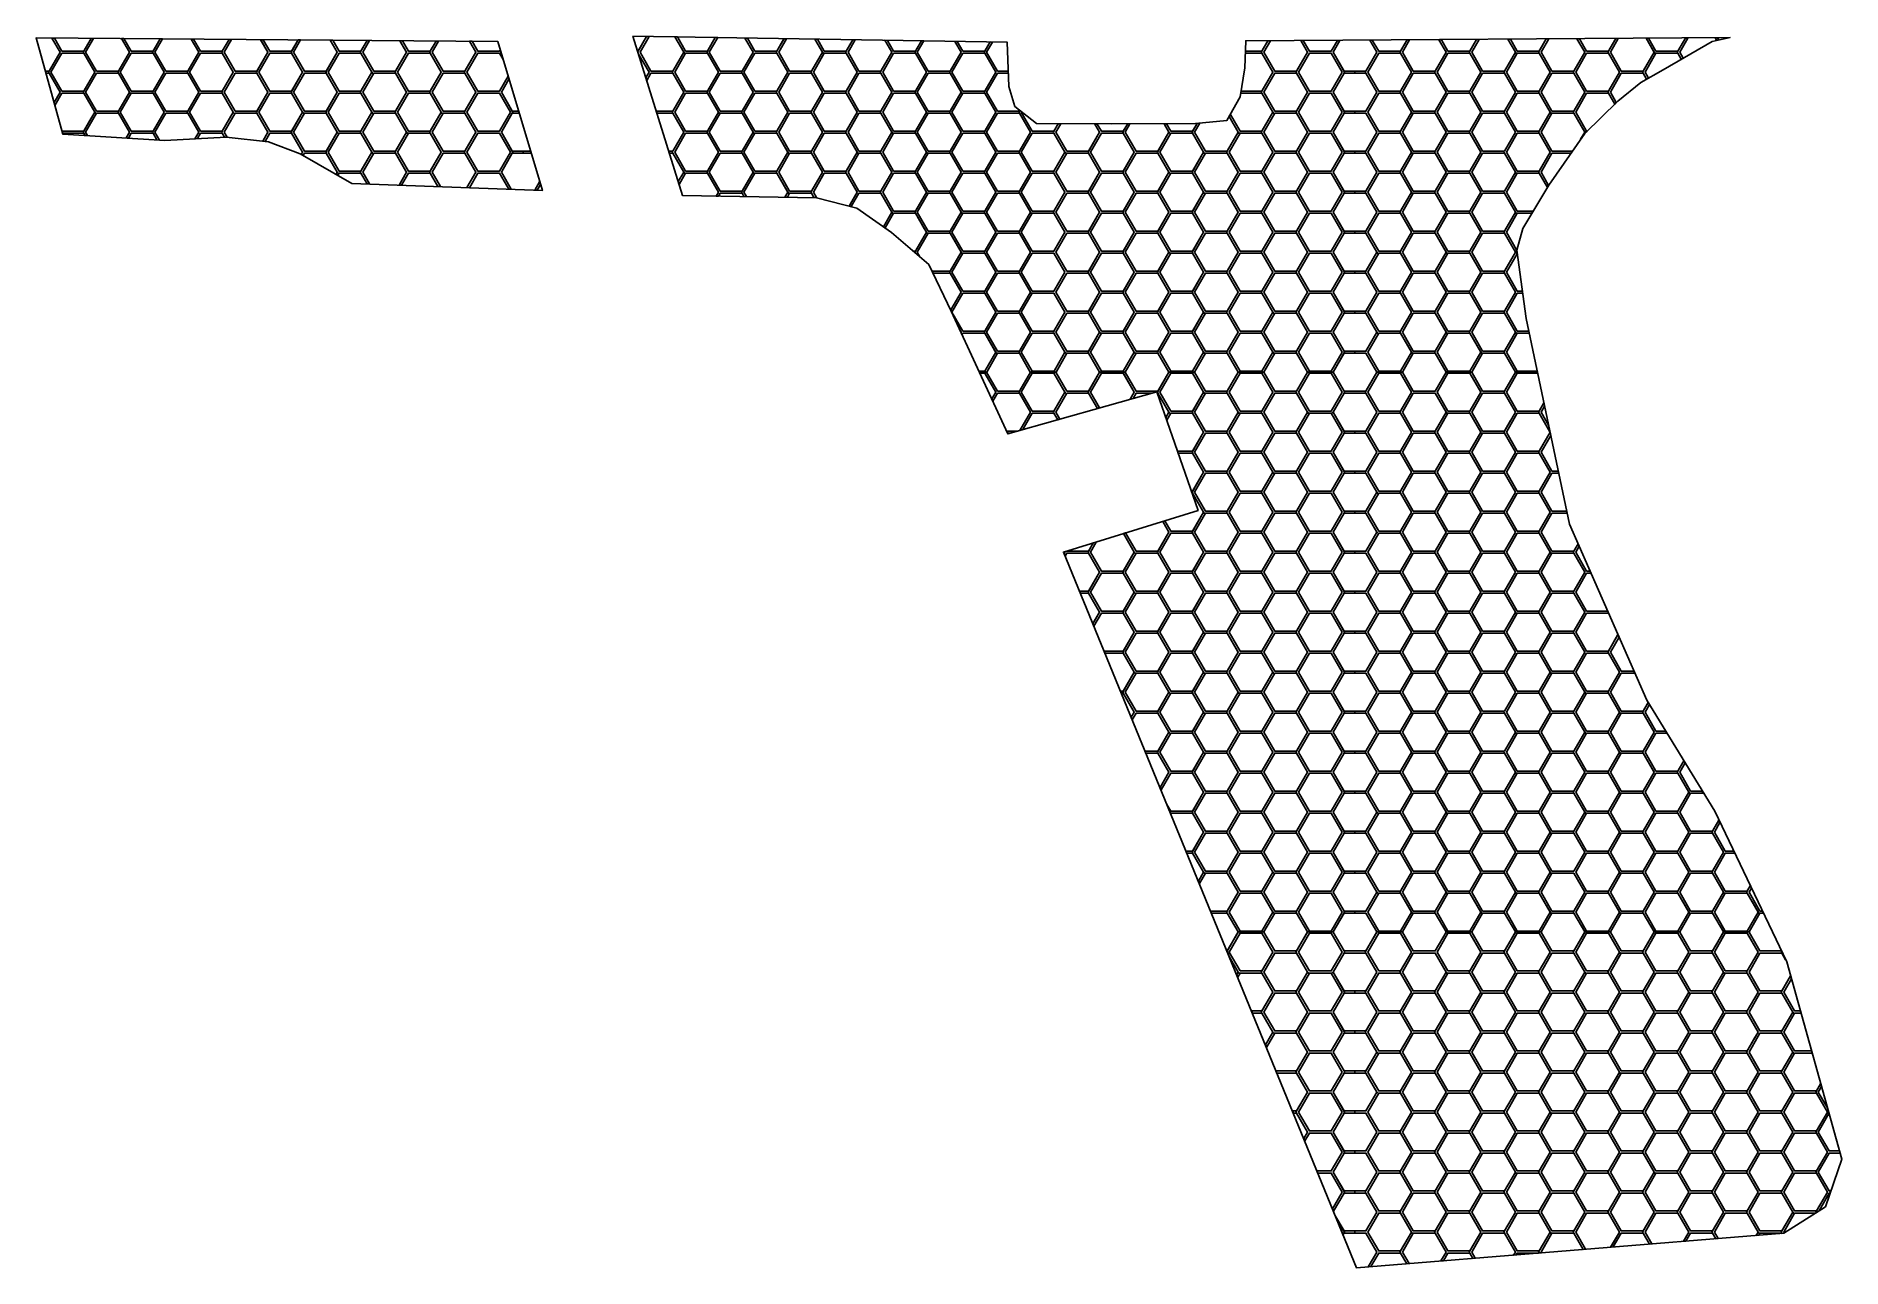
# Model space of a CAD drawing. Extents: x -65 to 65, y -44 to 44.
import ezdxf

# ---------------------------------------------------------------- set-up
doc = ezdxf.new("R2010")
doc.units = 0
doc.layers.add('Add_Red', color=1, linetype='Continuous')
doc.layers.add('Vector_Red', color=1, linetype='Continuous')

msp = doc.modelspace()

# ---------------------------------------------------------------- linework, layer by layer
at = {"layer": 'Add_Red'}
for points in [[(-56.187244, 39.992099), (-55.362372, 41.420801), (-56.14337, 42.773186), (-56.187244, 42.849504), (-56.187243, 42.849505), (-56.187244, 42.849506), (-55.637738, 43.801267), (-55.63838, 43.801272), (-56.143874, 42.925655), (-57.705535, 42.925655), (-58.22276, 43.8214), (-58.39941, 43.822775), (-57.837662, 42.849506), (-57.837663, 42.849505), (-57.837662, 42.849504), (-58.662535, 41.420802), (-58.618324, 41.344652), (-58.618325, 41.344652), (-58.662535, 41.420801), (-58.662535, 41.420802), (-57.837663, 42.849505), (-58.399412, 43.822775), (-58.401343, 43.822791), (-57.839343, 42.849506), (-58.620342, 41.496953), (-60.182002, 41.496953), (-60.962664, 42.849506), (-60.391959, 43.838294), (-60.567109, 43.839658), (-61.138665, 42.849505), (-61.094623, 42.773187), (-60.313961, 41.420802), (-60.313961, 41.420801), (-61.138666, 39.992099), (-61.094625, 39.91595), (-61.094623, 39.915947), (-61.094624, 39.915948), (-61.094625, 39.91595), (-61.138666, 39.992098), (-61.138666, 39.992099), (-60.313961, 41.420801), (-61.094623, 42.773186), (-61.138666, 42.849504), (-61.138665, 42.849505), (-61.138666, 42.849506), (-60.56711, 43.839658), (-60.567752, 43.839663), (-61.095296, 42.925655), (-62.656956, 42.925655), (-63.19655, 43.860137), (-63.373275, 43.861514), (-62.788916, 42.849505), (-62.788916, 42.849504), (-63.613788, 41.420801), (-63.569914, 41.344652), (-63.569915, 41.344652), (-63.613788, 41.420801), (-63.613788, 41.420802), (-62.788916, 42.849504), (-63.373276, 43.861514), (-63.375006, 43.861527), (-62.790765, 42.849505), (-63.571595, 41.496953), (-63.831726, 41.496953), (-63.789631, 41.344652), (-63.571595, 41.344652), (-62.790765, 39.992099), (-63.213447, 39.26002), (-63.212845, 39.257841), (-62.788916, 39.992098), (-63.569914, 41.34465), (-63.569915, 41.344652), (-63.569914, 41.344652), (-62.788916, 39.992099), (-62.788916, 39.992098), (-63.212845, 39.25784), (-63.155909, 39.051847), (-62.656956, 39.915947), (-61.095296, 39.915947), (-60.314634, 38.563394), (-61.095296, 37.210841), (-62.647063, 37.210841), (-62.604968, 37.05854), (-61.095295, 37.05854), (-61.00886, 36.908774), (-61.008144, 36.908728), (-61.094624, 37.058541), (-61.094625, 37.058541), (-61.138666, 37.134691), (-61.138666, 37.134692), (-60.662614, 37.959396), (-60.313962, 38.563394), (-61.094624, 39.915947), (-61.094623, 39.915947), (-60.313961, 38.563396), (-60.269751, 38.487245), (-60.313961, 38.563395), (-60.662614, 37.959396), (-61.138666, 37.134692), (-61.094624, 37.058542), (-61.008143, 36.908728), (-60.825574, 36.897191), (-60.962664, 37.134692), (-60.182002, 38.487245), (-58.620342, 38.487245), (-57.839343, 37.134692), (-58.076805, 36.723481), (-58.075123, 36.723375), (-57.837662, 37.134692), (-58.618324, 38.487244), (-58.618325, 38.487245), (-58.618324, 38.487245), (-57.837662, 37.134692), (-57.837662, 37.134691), (-58.075122, 36.723375), (-57.905252, 36.71264), (-57.705535, 37.058541), (-56.143874, 37.058541), (-55.869952, 36.584018), (-55.869307, 36.583977), (-56.14337, 37.058541), (-56.187244, 37.134691), (-56.187244, 37.134692), (-55.362373, 38.563395), (-56.14337, 39.915947), (-56.187244, 39.992098), (-56.187244, 39.992099)], [(-20.885631, 43.974235), (-20.886274, 43.974246), (-21.49164, 42.925654), (-21.523124, 42.925654), (-21.511881, 42.889507), (-20.885631, 43.974235)], [(-16.583487, 37.134691), (-16.583488, 37.134692), (-15.758665, 38.563394), (-16.539546, 39.915946), (-16.540168, 39.915946), (-15.759321, 38.563394), (-16.540168, 37.210841), (-18.101912, 37.210841), (-18.882759, 38.563394), (-18.101912, 39.915946), (-18.101912, 39.915947), (-16.539546, 39.915947), (-16.583488, 39.992097), (-16.583488, 39.992098), (-15.758666, 41.420801), (-16.539546, 42.773185), (-16.583488, 42.849504), (-16.583488, 42.849505), (-15.979613, 43.895497), (-15.980259, 43.895507), (-16.540168, 42.925654), (-18.101912, 42.925654), (-18.6869, 43.938947), (-18.864466, 43.941797), (-18.233871, 42.849505), (-18.233872, 42.849504), (-18.189812, 42.773185), (-18.189813, 42.773185), (-18.233872, 42.849504), (-18.864467, 43.941797), (-18.866211, 43.941825), (-18.235586, 42.849505), (-19.01645, 41.496952), (-20.578077, 41.496952), (-21.359024, 42.849505), (-20.711235, 43.971436), (-20.88563, 43.974235), (-21.511881, 42.889506), (-21.457925, 42.716041), (-20.710137, 41.420801), (-20.710137, 41.4208), (-20.934283, 41.032557), (-20.872662, 40.834448), (-20.578077, 41.344651), (-19.01645, 41.344651), (-18.235586, 39.992098), (-19.01645, 38.639713), (-20.189997, 38.639713), (-20.142572, 38.487244), (-19.01645, 38.487244), (-18.235586, 37.134691), (-19.01645, 35.782239), (-19.301189, 35.782239), (-19.25378, 35.629821), (-19.01645, 35.629821), (-18.235586, 34.277318), (-18.623906, 33.604808), (-18.623282, 33.6028), (-18.233872, 34.277317), (-18.623282, 33.602801), (-18.561686, 33.404774), (-18.101912, 34.201167), (-16.540168, 34.201167), (-15.759321, 32.848631), (-15.916188, 32.576922), (-15.915541, 32.576912), (-15.758665, 32.848632), (-16.539445, 34.201167), (-16.583488, 34.277317), (-16.583488, 34.277318), (-15.758665, 35.706172), (-16.539445, 37.05854), (-16.583488, 37.13469), (-16.583487, 37.134691)], [(-10.807816, 32.848631), (-11.00802, 32.501852), (-11.002833, 32.501772), (-10.802605, 32.848632), (-10.802604, 32.848631), (-11.002832, 32.501772), (-10.828479, 32.499105), (-10.670646, 32.772498), (-10.758562, 32.772498), (-10.802604, 32.848631), (-10.802605, 32.848632), (-10.846675, 32.924986), (-11.583267, 34.201167), (-11.627309, 34.277317), (-11.627309, 34.277319), (-10.802605, 35.706173), (-10.802604, 35.706172), (-11.627309, 34.277319), (-11.583267, 34.201168), (-10.846675, 32.924986), (-10.802605, 32.848632), (-10.758562, 32.772499), (-10.670645, 32.772499), (-10.670646, 32.772498), (-9.108816, 32.772498), (-8.934257, 32.470133), (-8.932693, 32.470109), (-9.107304, 32.772498), (-9.108816, 32.772498), (-9.108817, 32.772499), (-9.107305, 32.772499), (-9.151178, 32.848631), (-9.151178, 32.848632), (-8.326306, 34.277319), (-8.656319, 34.848822), (-9.107304, 35.62982), (-9.107305, 35.629821), (-9.107304, 35.629821), (-8.656319, 34.848822), (-8.326305, 34.277318), (-9.151178, 32.848631), (-9.107305, 32.772499), (-9.107304, 32.772499), (-8.932692, 32.470109), (-8.755093, 32.467393), (-8.755076, 32.467389), (-8.975176, 32.848631), (-8.194346, 34.201167), (-6.632517, 34.201167), (-5.851687, 32.848631), (-6.424716, 31.856068), (-6.424326, 31.855966), (-5.851183, 32.848632), (-6.632013, 34.201167), (-6.676056, 34.277318), (-6.676056, 34.277319), (-5.851183, 35.706172), (-6.632013, 37.05854), (-6.676056, 37.134691), (-6.676056, 37.134692), (-5.851183, 38.563395), (-6.632013, 39.915947), (-6.676056, 39.992097), (-6.676055, 39.992098), (-6.676056, 39.992099), (-5.851183, 41.420801), (-6.632013, 42.773185), (-6.632517, 42.773185), (-5.851687, 41.420801), (-6.632517, 40.068416), (-8.194346, 40.068416), (-8.975176, 41.420801), (-8.194346, 42.773185), (-8.282263, 42.773185), (-8.326305, 42.849504), (-9.151178, 41.420801), (-9.107304, 41.344651), (-9.107305, 41.344651), (-9.151178, 41.420801), (-9.151178, 41.420802), (-8.326306, 42.849505), (-8.370276, 42.925654), (-8.864349, 43.781302), (-8.865929, 43.781327), (-8.327987, 42.849505), (-9.108817, 41.496952), (-10.670645, 41.496952), (-11.451475, 42.849505), (-10.894736, 43.813888), (-11.069014, 43.816685), (-11.627309, 42.849504), (-11.583435, 42.773187), (-10.802605, 41.420802), (-10.802605, 41.420801), (-11.627308, 39.992098), (-11.583435, 39.915948), (-10.802605, 38.563395), (-10.802605, 38.563394), (-11.627308, 37.134691), (-11.583267, 37.058541), (-10.846515, 35.78224), (-10.802605, 35.706173), (-10.758562, 35.629821), (-10.802604, 35.706172), (-10.802605, 35.706173), (-10.846515, 35.78224), (-11.583267, 37.05854), (-11.627309, 37.13469), (-11.627308, 37.134691), (-11.627309, 37.134692), (-10.802605, 38.563394), (-11.583435, 39.915947), (-11.627309, 39.992097), (-11.627308, 39.992098), (-11.627309, 39.992099), (-10.802605, 41.420801), (-11.583435, 42.773185), (-11.627309, 42.849504), (-11.627309, 42.849505), (-11.069015, 43.816685), (-11.074205, 43.816768), (-11.588646, 42.925654), (-13.150407, 42.925654), (-13.689111, 43.858736), (-13.866688, 43.861586), (-13.2824, 42.849505), (-13.2824, 42.849504), (-14.107305, 41.420801), (-14.063247, 41.344651), (-14.063248, 41.344651), (-14.107306, 41.420801), (-14.107305, 41.420801), (-14.107306, 41.420802), (-13.2824, 42.849505), (-13.866688, 43.861586), (-13.868435, 43.861614), (-13.284131, 42.849505), (-14.064978, 41.496952), (-15.626706, 41.496952), (-16.407553, 42.849505), (-15.805303, 43.892699), (-15.979612, 43.895497), (-16.583488, 42.849504), (-16.539546, 42.773186), (-15.758665, 41.420802), (-15.758666, 41.420801), (-15.758665, 41.4208), (-16.583488, 39.992097), (-16.539546, 39.915948), (-15.758665, 38.563395), (-15.714707, 38.487245), (-14.064978, 38.487245), (-14.064978, 38.487244), (-13.284131, 37.134692), (-14.064978, 35.78224), (-15.626706, 35.78224), (-16.407553, 37.134692), (-15.626706, 38.487244), (-15.714707, 38.487244), (-15.758665, 38.563395), (-15.758665, 38.563394), (-16.583487, 37.134691), (-16.539445, 37.058541), (-15.758665, 35.706173), (-15.758665, 35.706172), (-16.583488, 34.277318), (-16.539445, 34.201168), (-15.758665, 32.848632), (-15.758665, 32.848631), (-15.91554, 32.576912), (-15.741163, 32.574245), (-15.626706, 32.772498), (-14.064978, 32.772498), (-13.934568, 32.546613), (-13.932822, 32.546586), (-14.063247, 32.772497), (-14.063248, 32.772498), (-14.063247, 32.772498), (-13.932822, 32.546586), (-13.755331, 32.543872), (-13.931287, 32.848631), (-13.150407, 34.201167), (-11.588646, 34.201167), (-10.807816, 32.848631)], [(52.738143, 42.849504), (52.738143, 42.849505), (53.322903, 43.862327), (53.322422, 43.862323), (52.781682, 42.925655), (51.219853, 42.925655), (50.689241, 43.84478), (50.513871, 43.843612), (51.043923, 42.925654), (51.087894, 42.849504), (51.131936, 42.773186), (52.782186, 42.773186), (52.738143, 42.849504)], [(53.154201, 42.43377), (52.914145, 42.849505), (53.499654, 43.863504), (53.322904, 43.862327), (52.738143, 42.849504), (52.782186, 42.773187), (53.022202, 42.357484), (53.154201, 42.43377)], [(55.548852, 43.699193), (55.446484, 43.876475), (55.44477, 43.876463), (55.5473, 43.698862), (55.548852, 43.699193)], [(55.7055, 43.732586), (55.621741, 43.877642), (55.446485, 43.876475), (55.548852, 43.699193), (55.7055, 43.732586)], [(-60.314634, 41.420801), (-61.095296, 40.068416), (-62.656956, 40.068416), (-63.437955, 41.420801), (-62.656956, 42.773186), (-61.095296, 42.773186), (-60.314634, 41.420801)], [(-55.363044, 41.420801), (-56.143874, 40.068416), (-57.705535, 40.068416), (-58.486533, 41.420801), (-57.705535, 42.773186), (-56.143874, 42.773186), (-55.363044, 41.420801)], [(-51.060325, 37.134691), (-50.279663, 38.487244), (-48.724391, 38.487244), (-47.943729, 37.134691), (-48.312994, 36.49496), (-48.311319, 36.494767), (-47.94188, 37.134691), (-48.722878, 38.487244), (-48.766752, 38.563395), (-48.766752, 38.563396), (-47.94188, 39.992098), (-48.722878, 41.344651), (-48.766752, 41.420801), (-48.766752, 41.420802), (-47.94188, 42.849505), (-48.459168, 43.745357), (-48.460801, 43.74537), (-47.943729, 42.849505), (-48.724391, 41.496952), (-50.279664, 41.496952), (-51.060325, 42.849504), (-50.533933, 43.761516), (-50.540568, 43.761568), (-51.067217, 42.849505), (-51.063687, 42.843789), (-50.286221, 41.496955), (-50.286219, 41.496952), (-50.279664, 41.496952), (-50.279663, 41.496951), (-50.286219, 41.496951), (-50.286221, 41.496955), (-51.063687, 42.843789), (-51.067217, 42.849504), (-51.067217, 42.849505), (-50.540569, 43.761568), (-50.715648, 43.762932), (-51.199009, 42.925655), (-51.242883, 42.849504), (-51.199009, 42.773186), (-50.418179, 41.420801), (-51.199009, 40.068417), (-51.19901, 40.068416), (-51.199009, 40.068416), (-51.242883, 39.992098), (-51.23959, 39.986382), (-51.199009, 39.915948), (-50.418179, 38.563395), (-50.374136, 38.487244), (-50.418179, 38.563394), (-51.199009, 37.210842), (-51.19901, 37.210841), (-51.199009, 37.210841), (-51.242883, 37.134691), (-51.19901, 37.210841), (-52.754281, 37.210841), (-53.534943, 38.563394), (-52.754281, 39.915947), (-51.199009, 39.915947), (-51.23959, 39.986382), (-51.242883, 39.992098), (-51.19901, 40.068416), (-52.754281, 40.068416), (-53.534943, 41.420801), (-52.754281, 42.773186), (-51.199009, 42.773186), (-51.242883, 42.849504), (-51.242883, 42.849505), (-51.199009, 42.925655), (-52.754281, 42.925655), (-53.248925, 43.782662), (-53.425695, 43.784038), (-52.886073, 42.849506), (-52.886074, 42.849505), (-52.886073, 42.849504), (-53.710945, 41.420801), (-53.667071, 41.344652), (-53.667072, 41.344652), (-53.710945, 41.420801), (-53.710945, 41.420802), (-52.886074, 42.849505), (-53.425697, 43.784038), (-53.427384, 43.784052), (-52.887754, 42.849506), (-53.668752, 41.496953), (-55.230412, 41.496953), (-56.011242, 42.849506), (-55.462577, 43.799902), (-55.637737, 43.801267), (-56.187243, 42.849505), (-56.14337, 42.773187), (-55.362372, 41.420802), (-55.362372, 41.420801), (-56.187244, 39.992098), (-56.14337, 39.915949), (-55.362372, 38.563396), (-55.362373, 38.563395), (-55.362372, 38.563394), (-56.187244, 37.134691), (-56.14337, 37.058542), (-55.869307, 36.583977), (-55.686625, 36.572432), (-56.011242, 37.134692), (-55.230412, 38.487245), (-53.668752, 38.487245), (-52.887754, 37.134692), (-53.155626, 36.67082), (-53.153815, 36.670923), (-52.886073, 37.134691), (-53.667071, 38.487244), (-53.667072, 38.487245), (-53.667071, 38.487245), (-52.886073, 37.134692), (-52.886073, 37.134691), (-53.153814, 36.670923), (-52.972008, 36.681285), (-52.754281, 37.058541), (-51.199009, 37.058541), (-51.044614, 36.791134), (-50.932047, 36.79755), (-50.86809, 36.790161), (-50.860981, 36.789339), (-51.060325, 37.134691)], [(-46.29163, 39.9921), (-45.466758, 41.420803), (-46.247587, 42.773187), (-46.29163, 42.849506), (-46.29163, 42.849507), (-45.786422, 43.724541), (-45.78706, 43.724546), (-46.24826, 42.925656), (-47.80992, 42.925656), (-48.282441, 43.743981), (-48.459167, 43.745357), (-47.94188, 42.849506), (-47.94188, 42.849505), (-48.766752, 41.420801), (-48.722878, 41.344652), (-47.94188, 39.992099), (-47.94188, 39.992098), (-48.766752, 38.563395), (-48.722878, 38.487245), (-47.94188, 37.134692), (-47.94188, 37.134691), (-48.311319, 36.494767), (-48.146433, 36.475717), (-47.80992, 37.058542), (-46.24826, 37.058542), (-45.467262, 35.705888), (-45.548663, 35.564948), (-45.548381, 35.564785), (-45.466757, 35.706174), (-46.247587, 37.058542), (-46.29163, 37.134692), (-46.291629, 37.134693), (-46.29163, 37.134694), (-45.466757, 38.563397), (-46.247587, 39.915949), (-46.29163, 39.992099), (-46.29163, 39.9921)], [(-45.467262, 41.420802), (-46.24826, 40.068418), (-47.80992, 40.068418), (-48.590918, 41.420802), (-47.80992, 42.773187), (-46.24826, 42.773187), (-45.467262, 41.420802)], [(-40.515336, 35.706175), (-40.515335, 35.706174), (-41.340208, 34.277321), (-41.295998, 34.20117), (-41.295997, 34.201169), (-40.860679, 33.446958), (-40.680797, 33.440206), (-41.164038, 34.277321), (-40.383376, 35.629823), (-38.821716, 35.629823), (-38.040718, 34.277321), (-38.569926, 33.360972), (-38.568142, 33.360905), (-38.039037, 34.277321), (-38.083116, 34.353656), (-38.820035, 35.629822), (-38.820036, 35.629823), (-38.820035, 35.629823), (-38.083116, 34.353656), (-38.039036, 34.27732), (-38.568141, 33.360905), (-38.395901, 33.35444), (-37.907077, 34.201169), (-36.345416, 34.201169), (-35.800227, 33.257008), (-35.79954, 33.256982), (-36.344744, 34.201169), (-36.388619, 34.27732), (-36.388619, 34.277321), (-35.563746, 35.706175), (-36.344744, 37.058543), (-36.344745, 37.058543), (-36.37682, 37.114216), (-36.388619, 37.134694), (-35.563746, 38.563396), (-36.344744, 39.915949), (-36.370022, 39.959824), (-36.388619, 39.992101), (-35.563746, 41.420803), (-36.344744, 42.773188), (-36.385331, 42.843789), (-36.388619, 42.849508), (-35.927743, 43.647758), (-35.928453, 43.647764), (-36.345416, 42.925657), (-37.907077, 42.925657), (-38.334769, 43.666505), (-38.511587, 43.667882), (-38.083007, 42.925656), (-38.039036, 42.849506), (-38.863909, 41.420803), (-38.820035, 41.344653), (-38.820036, 41.344653), (-38.863909, 41.420803), (-38.863909, 41.420804), (-38.039037, 42.849507), (-38.083007, 42.925656), (-38.511588, 43.667882), (-38.513276, 43.667895), (-38.040718, 42.849507), (-38.821716, 41.496954), (-40.383376, 41.496954), (-41.164038, 42.849507), (-40.681935, 43.684786), (-40.857165, 43.68615), (-41.340208, 42.849507), (-41.295998, 42.773189), (-41.295997, 42.773187), (-40.515336, 41.420804), (-40.471461, 41.344653), (-40.515335, 41.420803), (-40.515336, 41.420804), (-41.295997, 42.773187), (-41.295998, 42.773187), (-41.340208, 42.849506), (-41.340208, 42.849507), (-40.857166, 43.68615), (-40.857728, 43.686155), (-41.29667, 42.925656), (-42.858498, 42.925656), (-43.308555, 43.705243), (-43.485331, 43.706619), (-42.990626, 42.849507), (-42.990626, 42.849506), (-43.815498, 41.420803), (-43.771288, 41.344653), (-43.771289, 41.344653), (-43.815499, 41.420802), (-43.815498, 41.420803), (-43.815499, 41.420804), (-42.990626, 42.849507), (-43.485332, 43.706619), (-43.486958, 43.706632), (-42.992139, 42.849507), (-43.772969, 41.496954), (-45.334629, 41.496954), (-46.115628, 42.849507), (-45.611149, 43.723176), (-45.786422, 43.724541), (-46.29163, 42.849506), (-46.247587, 42.773188), (-45.466757, 41.420804), (-45.466758, 41.420803), (-45.466757, 41.420802), (-46.29163, 39.9921), (-46.247587, 39.91595), (-45.466757, 38.563397), (-45.422715, 38.487247), (-43.772969, 38.487247), (-43.772969, 38.487246), (-42.992139, 37.134694), (-43.772969, 35.782242), (-45.33463, 35.782242), (-46.115628, 37.134694), (-45.33463, 38.487246), (-45.422715, 38.487246), (-45.466757, 38.563397), (-45.466757, 38.563396), (-46.291629, 37.134693), (-46.247587, 37.058543), (-45.466757, 35.706175), (-45.466757, 35.706174), (-45.54838, 35.564785), (-45.41622, 35.488528), (-45.33463, 35.629823), (-43.772969, 35.629823), (-42.992139, 34.27732), (-43.073344, 34.13668), (-43.072206, 34.136023), (-42.990626, 34.27732), (-43.771288, 35.629822), (-43.771289, 35.629823), (-43.771288, 35.629823), (-42.990626, 34.27732), (-43.072206, 34.136023), (-42.94011, 34.059803), (-42.858498, 34.201169), (-41.29667, 34.201169), (-40.861366, 33.446984), (-40.860679, 33.446958), (-41.295997, 34.201169), (-41.295998, 34.201169), (-41.340208, 34.277319), (-41.340208, 34.277321), (-40.515336, 35.706175)], [(-40.516008, 41.420803), (-41.29667, 40.068418), (-42.858498, 40.068418), (-43.639328, 41.420803), (-42.858498, 42.773187), (-41.29667, 42.773187), (-40.516008, 41.420803)], [(-35.564418, 41.420803), (-36.345416, 40.068418), (-37.907077, 40.068418), (-38.687907, 41.420803), (-37.907077, 42.773188), (-36.345416, 42.773188), (-35.564418, 41.420803)], [(-30.481038, 35.629824), (-30.437163, 35.705889), (-31.262036, 37.134693), (-31.262036, 37.134694), (-30.481038, 38.487247), (-30.437165, 38.563393), (-30.437163, 38.563397), (-31.262036, 39.9921), (-31.262036, 39.992101), (-30.720181, 40.9305), (-30.780158, 41.131345), (-31.393995, 40.068419), (-32.955656, 40.068419), (-33.736654, 41.420803), (-32.955656, 42.773188), (-31.393995, 42.773188), (-31.138161, 42.330182), (-31.282575, 42.81378), (-31.342576, 43.014706), (-31.393995, 42.925657), (-32.955656, 42.925657), (-33.361073, 43.627768), (-33.537699, 43.629144), (-33.087615, 42.849508), (-33.087615, 42.849507), (-33.912488, 41.420804), (-33.868445, 41.344654), (-33.868446, 41.344654), (-33.912488, 41.420803), (-33.912488, 41.420804), (-33.087615, 42.849508), (-33.5377, 43.629144), (-33.53946, 43.629158), (-33.089464, 42.849508), (-33.870126, 41.496955), (-35.431787, 41.496955), (-36.212785, 42.849508), (-35.752643, 43.646395), (-35.927742, 43.647758), (-36.388618, 42.849506), (-36.385331, 42.843789), (-36.344744, 42.773189), (-35.563746, 41.420804), (-35.563746, 41.420803), (-36.388618, 39.9921), (-36.370022, 39.959824), (-36.344744, 39.91595), (-35.563746, 38.563398), (-35.519872, 38.487247), (-35.563746, 38.563397), (-35.563746, 38.563396), (-36.388618, 37.134693), (-36.37682, 37.114216), (-36.344744, 37.058544), (-35.563746, 35.706176), (-35.563746, 35.706175), (-36.388619, 34.27732), (-36.344744, 34.201171), (-35.799539, 33.256982), (-35.61962, 33.250229), (-36.212785, 34.277321), (-35.431787, 35.629824), (-33.870126, 35.629824), (-33.089464, 34.277321), (-33.723461, 33.179054), (-33.721753, 33.17899), (-33.087615, 34.277321), (-33.868445, 35.629823), (-33.868446, 35.629824), (-33.868445, 35.629824), (-33.087615, 34.277321), (-33.087615, 34.27732), (-33.721752, 33.17899), (-33.549626, 33.172529), (-32.955656, 34.20117), (-31.393995, 34.20117), (-30.739108, 33.067033), (-30.559364, 33.060286), (-31.262036, 34.27732), (-31.262036, 34.277321), (-30.481038, 35.629824)], [(-20.710137, 41.4208), (-21.457924, 42.716038), (-21.457177, 42.713636), (-20.710793, 41.4208), (-20.93452, 41.033318), (-20.934283, 41.032558), (-20.710137, 41.4208)], [(-15.759321, 41.4208), (-16.540168, 40.068416), (-18.101912, 40.068416), (-18.882759, 41.4208), (-18.101912, 42.773185), (-16.540168, 42.773185), (-15.759321, 41.4208)], [(-10.807816, 41.420801), (-11.588646, 40.068416), (-13.150407, 40.068416), (-13.931288, 41.420801), (-13.150407, 42.773185), (-11.588646, 42.773185), (-10.807816, 41.420801)], [(-6.676056, 42.849504), (-6.676056, 42.849505), (-6.163106, 43.737949), (-6.163575, 43.737956), (-6.632517, 42.925655), (-8.194346, 42.925655), (-8.686666, 43.77845), (-8.864349, 43.781302), (-8.370276, 42.925654), (-8.326305, 42.849504), (-8.282263, 42.773186), (-6.632013, 42.773186), (-6.676056, 42.849504)], [(1.708664, 22.771608), (3.270325, 22.771608), (4.051155, 21.419097), (3.270325, 20.066578), (2.863166, 20.066578), (2.893876, 20.000001), (3.407832, 20.000001), (4.183114, 21.342942), (4.095702, 21.342942), (3.270829, 22.771608), (3.226955, 22.847675), (3.226955, 22.847676), (4.051827, 24.27663), (3.270829, 25.628864), (3.226955, 25.705182), (3.226955, 25.705183), (4.051827, 27.133869), (3.270829, 28.486371), (3.226955, 28.562437), (3.226955, 28.562439), (4.051827, 29.991393), (3.270829, 31.343626), (3.270325, 31.343626), (4.051155, 29.991124), (3.270325, 28.638891), (1.708664, 28.638891), (0.927666, 29.991124), (1.708664, 31.343626), (1.620747, 31.343626), (1.576537, 31.419979), (0.751664, 29.991125), (0.795875, 29.915059), (0.795874, 29.915059), (0.751664, 29.991124), (0.751664, 29.991125), (1.576537, 31.41998), (0.795875, 32.772498), (0.795874, 32.772499), (0.795875, 32.772499), (1.576537, 31.41998), (1.576537, 31.419979), (1.620747, 31.343627), (3.270829, 31.343627), (3.226955, 31.419979), (3.226955, 31.41998), (4.051827, 32.848632), (3.270829, 34.201168), (3.226955, 34.277318), (3.226955, 34.277319), (4.051827, 35.706173), (3.270829, 37.058541), (3.226955, 37.134691), (3.226955, 37.134692), (4.051826, 38.563395), (3.270829, 39.915947), (3.226955, 39.992098), (3.226955, 39.992099), (4.051827, 41.420801), (3.270829, 42.773186), (3.226955, 42.849504), (3.226956, 42.849505), (3.226955, 42.849506), (3.648983, 43.580471), (3.648357, 43.580481), (3.270325, 42.925655), (1.708664, 42.925655), (1.30887, 43.618028), (1.131319, 43.620878), (1.576537, 42.849506), (1.576536, 42.849505), (1.576537, 42.849504), (0.751664, 41.420802), (0.795875, 41.344652), (0.795874, 41.344652), (0.751664, 41.420801), (0.751664, 41.420802), (1.576536, 42.849505), (1.131318, 43.620878), (1.129429, 43.620908), (1.574856, 42.849506), (0.793857, 41.496953), (-0.767802, 41.496953), (-1.548464, 42.849506), (-1.082737, 43.656412), (-1.257071, 43.65921), (-1.724465, 42.849505), (-1.680423, 42.773187), (-0.899761, 41.420802), (-0.899761, 41.420801), (-1.724466, 39.992099), (-1.680425, 39.91595), (-1.680423, 39.915947), (-1.680424, 39.915948), (-1.680425, 39.91595), (-1.724466, 39.992098), (-1.724466, 39.992099), (-0.899761, 41.420801), (-1.680423, 42.773186), (-1.724466, 42.849504), (-1.724465, 42.849505), (-1.724466, 42.849506), (-1.257072, 43.65921), (-1.257699, 43.65922), (-1.681096, 42.925655), (-3.242756, 42.925655), (-3.688866, 43.698239), (-3.866442, 43.701089), (-3.374716, 42.849505), (-3.374716, 42.849504), (-4.199588, 41.420801), (-4.155714, 41.344652), (-4.155715, 41.344652), (-4.199588, 41.420801), (-4.199588, 41.420802), (-3.374716, 42.849504), (-3.866442, 43.701089), (-3.868201, 43.701117), (-3.376565, 42.849505), (-4.157395, 41.496953), (-5.719055, 41.496953), (-6.500054, 42.849505), (-5.98866, 43.735149), (-6.163106, 43.737948), (-6.676056, 42.849504), (-6.632013, 42.773187), (-5.851183, 41.420802), (-5.851183, 41.420801), (-6.676055, 39.992098), (-6.632013, 39.915948), (-5.851183, 38.563395), (-5.851183, 38.563394), (-6.676056, 37.134692), (-6.632013, 37.058541), (-5.851183, 35.706174), (-5.80714, 35.629821), (-5.851183, 35.706173), (-5.851183, 35.706172), (-6.676056, 34.277319), (-6.632013, 34.201168), (-5.851183, 32.848632), (-5.851183, 32.848631), (-6.424326, 31.855966), (-6.271455, 31.815864), (-5.719055, 32.772499), (-4.157395, 32.772499), (-3.376565, 31.41998), (-3.973316, 30.386313), (-3.971985, 30.385382), (-3.374716, 31.419979), (-4.155714, 32.772498), (-4.155715, 32.772499), (-4.155714, 32.772499), (-3.374716, 31.419979), (-3.330841, 31.343626), (-3.374716, 31.419978), (-3.971985, 30.385382), (-3.846694, 30.29775), (-3.242756, 31.343626), (-1.681096, 31.343626), (-0.900434, 29.991124), (-1.681096, 28.63889), (-1.831412, 28.63889), (-1.706571, 28.531699), (-1.724466, 28.562723), (-1.724466, 28.562724), (-0.899762, 29.991394), (-0.899761, 29.991393), (-1.724466, 28.562723), (-1.70657, 28.531699), (-1.357871, 28.232299), (-1.548464, 28.562438), (-0.767802, 29.915059), (0.793857, 29.915059), (1.574856, 28.562438), (0.793857, 27.210205), (-0.493898, 27.210205), (-0.42026, 27.057719), (0.793857, 27.057719), (1.574855, 25.705183), (0.844061, 24.439638), (0.844847, 24.43801), (1.576537, 25.705183), (1.125951, 26.485845), (0.795874, 27.057719), (0.795873, 27.057721), (0.751664, 27.133869), (0.751664, 27.13387), (1.576537, 28.562438), (1.125979, 29.3431), (0.795874, 29.915059), (0.795875, 29.915058), (1.125979, 29.3431), (1.576537, 28.562438), (0.751664, 27.13387), (0.795873, 27.057721), (0.795875, 27.057718), (1.125951, 26.485845), (1.576537, 25.705183), (1.576537, 25.705182), (0.844848, 24.43801), (0.888333, 24.347963), (1.595044, 22.815833), (1.65684, 22.681861), (1.708664, 22.771608)], [(-0.900434, 41.420801), (-1.681096, 40.068416), (-3.242756, 40.068416), (-4.023755, 41.420801), (-3.242756, 42.773186), (-1.681096, 42.773186), (-0.900434, 41.420801)], [(4.051155, 41.420801), (3.270325, 40.068416), (1.708664, 40.068416), (0.927666, 41.420801), (1.708664, 42.773186), (3.270325, 42.773186), (4.051155, 41.420801)], [(10.647448, 27.133869), (10.647447, 27.13387), (11.472318, 28.562438), (10.691321, 29.915057), (10.647447, 29.991124), (10.647447, 29.991125), (11.472319, 31.419979), (10.691321, 32.772498), (10.647447, 32.848631), (10.647448, 32.848632), (10.647447, 32.848633), (11.472319, 34.277318), (10.691321, 35.62982), (10.689808, 35.62982), (11.47047, 34.277318), (10.689808, 32.924983), (9.12798, 32.924983), (8.350512, 34.27167), (9.12798, 32.924984), (9.134536, 32.924984), (8.353874, 34.277318), (9.134536, 35.629821), (10.691321, 35.629821), (10.647447, 35.705887), (10.647447, 35.705888), (11.472319, 37.134691), (11.134038, 37.720535), (11.132328, 37.720546), (11.47047, 37.134691), (10.689808, 35.782239), (9.134536, 35.782239), (8.353874, 37.134691), (8.700764, 37.735702), (8.694045, 37.735744), (8.518847, 37.736836), (8.21519, 37.210842), (8.215189, 37.210841), (8.21519, 37.210841), (8.171316, 37.134691), (8.215189, 37.210841), (6.659918, 37.210841), (5.879256, 38.563394), (5.894047, 38.58902), (5.772741, 38.683748), (5.703255, 38.563395), (5.747128, 38.487245), (5.747127, 38.487245), (5.703254, 38.563394), (5.703255, 38.563395), (5.703254, 38.563396), (5.77274, 38.683748), (5.771456, 38.684751), (5.745447, 38.639714), (4.183787, 38.639714), (3.402957, 39.992099), (4.183787, 41.344652), (4.942381, 41.344652), (4.935992, 41.496953), (4.183787, 41.496953), (3.402957, 42.849506), (3.823328, 43.577673), (3.648984, 43.580471), (3.226956, 42.849505), (3.270829, 42.773187), (4.051827, 41.420802), (4.051827, 41.420801), (3.226955, 39.992098), (3.270829, 39.915949), (4.051827, 38.563396), (4.051826, 38.563395), (4.051827, 38.563394), (3.226955, 37.134691), (3.270829, 37.058542), (4.051827, 35.706174), (4.051827, 35.706173), (3.226955, 34.277318), (3.270829, 34.201169), (4.051827, 32.848633), (4.051827, 32.848632), (3.226955, 31.419979), (3.270829, 31.343628), (4.051827, 29.991394), (4.051827, 29.991393), (3.226955, 28.562438), (3.270829, 28.486372), (4.051827, 27.13387), (4.051827, 27.133869), (3.226955, 25.705182), (3.270829, 25.628865), (4.051827, 24.276631), (4.051827, 24.27663), (3.226955, 22.847675), (3.270829, 22.771609), (4.095702, 21.342943), (5.747127, 21.342943), (5.747128, 21.342942), (6.522411, 20.000001), (8.359421, 20.000001), (9.134535, 21.342941), (9.040063, 21.342941), (8.999382, 21.413442), (8.999382, 21.413443), (9.040063, 21.342942), (9.134536, 21.342942), (9.134535, 21.342941), (10.691321, 21.342941), (10.647447, 21.419097), (10.647448, 21.419098), (10.647447, 21.419099), (11.469096, 22.842093), (11.472319, 22.847674), (10.691321, 24.200177), (10.647447, 24.27663), (10.647447, 24.276631), (11.472319, 25.705182), (10.691321, 27.057718), (10.647447, 27.133868), (10.647448, 27.133869)], [(13.122569, 22.847676), (13.122569, 22.847677), (13.947442, 24.276631), (13.903518, 24.352699), (13.947442, 24.276632), (13.947442, 24.276631), (13.122569, 22.847677), (13.148069, 22.803634), (13.166611, 22.77161), (13.166612, 22.77161), (13.903441, 21.495433), (13.991484, 21.342944), (15.64291, 21.342944), (15.642911, 21.342943), (16.418194, 20.000003), (18.255036, 20.000003), (19.030319, 21.342943), (18.942738, 21.342943), (18.118201, 22.77161), (18.073991, 22.847676), (18.073991, 22.847677), (18.898863, 24.276632), (18.118201, 25.628865), (18.073991, 25.705184), (18.073991, 25.705185), (18.898863, 27.133871), (18.118201, 28.486373), (18.1182, 28.486373), (18.073991, 28.562725), (18.073991, 28.562726), (18.898863, 29.991396), (18.898864, 29.991394), (18.073991, 28.562726), (18.118201, 28.486374), (18.898863, 27.133871), (18.898863, 27.13387), (18.073991, 25.705185), (18.118201, 25.628866), (18.898863, 24.276633), (18.942738, 24.20018), (20.592483, 24.20018), (20.592483, 24.200179), (21.373482, 22.847677), (20.592483, 21.495433), (19.030823, 21.495433), (18.250161, 22.847677), (19.030823, 24.200179), (18.942738, 24.200179), (18.898863, 24.276633), (18.898863, 24.276632), (18.073991, 22.847677), (18.118201, 22.771611), (18.942738, 21.342944), (20.594332, 21.342944), (20.566428, 21.391195), (20.55029, 21.419099), (20.55029, 21.4191), (21.375163, 22.847677), (21.375163, 22.847676), (20.55029, 21.4191), (20.566428, 21.391195), (20.594333, 21.342944), (21.369447, 20.000003), (23.206457, 20.000003), (23.981572, 21.342944), (23.894328, 21.342944), (23.069455, 22.77161), (23.044148, 22.815485), (23.02558, 22.847677), (23.850453, 24.276632), (23.069455, 25.628865), (23.02558, 25.705184), (23.025581, 25.705184), (23.02558, 25.705185), (23.850452, 27.133871), (23.069455, 28.486373), (23.02558, 28.562439), (23.025581, 28.56244), (23.02558, 28.562441), (23.850453, 29.991395), (23.069455, 31.343628), (23.02558, 31.41998), (23.025581, 31.419981), (23.02558, 31.419982), (23.850452, 32.848634), (23.069455, 34.201169), (23.02558, 34.27732), (23.02558, 34.277321), (23.850453, 35.706175), (23.069455, 37.058543), (23.069454, 37.058543), (23.037379, 37.114216), (23.02558, 37.134694), (23.850453, 38.563396), (23.069455, 39.915949), (23.044177, 39.959824), (23.02558, 39.992101), (23.850453, 41.420803), (23.069455, 42.773188), (23.028868, 42.843789), (23.02558, 42.849508), (23.495606, 43.663606), (23.49489, 43.663601), (23.068783, 42.925657), (21.895177, 42.925657), (21.890236, 42.773188), (23.068783, 42.773188), (23.849781, 41.420803), (23.068783, 40.068418), (21.591123, 40.068418), (21.566911, 39.915949), (23.068783, 39.915949), (23.849781, 38.563396), (23.068783, 37.210843), (21.507122, 37.210843), (20.818866, 38.40304), (20.731704, 38.249292), (21.375163, 37.134693), (21.419205, 37.058543), (21.507122, 37.058543), (21.507121, 37.058542), (23.068784, 37.058542), (23.849781, 35.705889), (23.068783, 34.353655), (21.507122, 34.353655), (20.726292, 35.705889), (21.507121, 37.058542), (21.419205, 37.058542), (21.375163, 37.134693), (20.55029, 35.705889), (20.594164, 35.629823), (20.594163, 35.629823), (20.55029, 35.705889), (20.55029, 35.70589), (21.375162, 37.134694), (20.731704, 38.249292), (20.730802, 38.247702), (21.373481, 37.134694), (20.592483, 35.782242), (19.030823, 35.782242), (18.250161, 37.134694), (18.62355, 37.781617), (18.436935, 37.763322), (18.073992, 37.134693), (18.118201, 37.058543), (18.118202, 37.058542), (18.898863, 35.706175), (18.942738, 35.629823), (18.898864, 35.706174), (18.898863, 35.706175), (18.118202, 37.058542), (18.118201, 37.058542), (18.073991, 37.134692), (18.073992, 37.134693), (18.073991, 37.134694), (18.436934, 37.763322), (18.436375, 37.763267), (18.117529, 37.210843), (16.555701, 37.210843), (16.250785, 37.739019), (16.075429, 37.737878), (16.423573, 37.134694), (16.423572, 37.134693), (16.423573, 37.134693), (15.5987, 35.705889), (15.642911, 35.629823), (15.64291, 35.629823), (15.5987, 35.705888), (15.5987, 35.705889), (16.423572, 37.134693), (16.075428, 37.737878), (16.073847, 37.737868), (16.42206, 37.134694), (15.64123, 35.782242), (14.079569, 35.782242), (13.298571, 37.134694), (13.637709, 37.722021), (13.461004, 37.720872), (13.12257, 37.134693), (13.166612, 37.058543), (13.947442, 35.706175), (13.947442, 35.706174), (13.122569, 34.27732), (13.166612, 34.20117), (13.947442, 32.848634), (13.947442, 32.848633), (13.122569, 31.41998), (13.166612, 31.343629), (13.947442, 29.991395), (13.947442, 29.991394), (13.122569, 28.56244), (13.166612, 28.486373), (13.947442, 27.133871), (13.947442, 27.13387), (13.122569, 25.705183), (13.147986, 25.661141), (13.166612, 25.628865), (13.166611, 25.628866), (13.147986, 25.661141), (13.122569, 25.705183), (13.122569, 25.705184), (13.947442, 27.133871), (13.166612, 28.486372), (13.122569, 28.562439), (13.122569, 28.56244), (13.947442, 29.991394), (13.166612, 31.343628), (13.122569, 31.41998), (13.122569, 31.419981), (13.947442, 32.848634), (13.166612, 34.201169), (13.122569, 34.277319), (13.122569, 34.27732), (13.947442, 35.706174), (13.166612, 37.058542), (13.122569, 37.134692), (13.12257, 37.134693), (13.122569, 37.134694), (13.461004, 37.720872), (13.460377, 37.720868), (13.165939, 37.210843), (11.604279, 37.210843), (11.310606, 37.719434), (11.134039, 37.720535), (11.472319, 37.134692), (11.472319, 37.134691), (10.647447, 35.705887), (10.691321, 35.629822), (11.472319, 34.277319), (11.472319, 34.277318), (10.647448, 32.848632), (10.691321, 32.772499), (11.472319, 31.41998), (11.472319, 31.419979), (10.647447, 29.991124), (10.691321, 29.915059), (11.472319, 28.562439), (11.472318, 28.562438), (11.472319, 28.562437), (10.647448, 27.133869), (10.691321, 27.057719), (11.472319, 25.705183), (11.472319, 25.705182), (10.647447, 24.27663), (10.691321, 24.200178), (11.472319, 22.847676), (11.472319, 22.847675), (11.469096, 22.842093), (10.647448, 21.419098), (10.691321, 21.342943), (11.466772, 20.000002), (13.303446, 20.000002), (14.078897, 21.342943), (13.991484, 21.342943), (13.903441, 21.495433), (13.166612, 22.771609), (13.16594, 22.771609), (13.165939, 22.77161), (13.166611, 22.77161), (13.148069, 22.803634), (13.122569, 22.847676)], [(28.933161, 27.057721), (28.977036, 27.133871), (28.152163, 28.56244), (28.152163, 28.562441), (28.933161, 29.915061), (28.977036, 29.991126), (28.152163, 31.419981), (28.152163, 31.419982), (28.933161, 32.772501), (28.977036, 32.848634), (28.152163, 34.27732), (28.152163, 34.277321), (28.933161, 35.629824), (28.977036, 35.705889), (28.152163, 37.134693), (28.152163, 37.134694), (28.933161, 38.487247), (28.977034, 38.563393), (28.977036, 38.563397), (28.152163, 39.9921), (28.152163, 39.992101), (28.933161, 41.344654), (28.977036, 41.420803), (28.152163, 42.849507), (28.152163, 42.849508), (28.642042, 43.697893), (28.465433, 43.696717), (28.020204, 42.925657), (26.458543, 42.925657), (26.022711, 43.680442), (25.847559, 43.679275), (26.326584, 42.849508), (26.326584, 42.849507), (25.501711, 41.420804), (25.545754, 41.344654), (25.545753, 41.344654), (25.501711, 41.420803), (25.501711, 41.420804), (26.326584, 42.849508), (25.847558, 43.679275), (25.845819, 43.679264), (26.324735, 42.849508), (25.544073, 41.496955), (23.982412, 41.496955), (23.201414, 42.849508), (23.672174, 43.664782), (23.495607, 43.663606), (23.025581, 42.849506), (23.028868, 42.843789), (23.069455, 42.773189), (23.850453, 41.420804), (23.850453, 41.420803), (23.025581, 39.9921), (23.044177, 39.959824), (23.069455, 39.91595), (23.850453, 38.563398), (23.894327, 38.487247), (23.850453, 38.563397), (23.850453, 38.563396), (23.025581, 37.134693), (23.037379, 37.114216), (23.069455, 37.058544), (23.850453, 35.706176), (23.850453, 35.706175), (23.02558, 34.27732), (23.069455, 34.201171), (23.850453, 32.848635), (23.850452, 32.848634), (23.850453, 32.848633), (23.025581, 31.419981), (23.069455, 31.343629), (23.850453, 29.991396), (23.850453, 29.991395), (23.025581, 28.56244), (23.069455, 28.486374), (23.850453, 27.133872), (23.850452, 27.133871), (23.850453, 27.13387), (23.025581, 25.705184), (23.069455, 25.628867), (23.850453, 24.276633), (23.894328, 24.20018), (23.894327, 24.20018), (23.850453, 24.276633), (23.850453, 24.276632), (23.025581, 22.847676), (23.044148, 22.815485), (23.069455, 22.771611), (23.894328, 21.342945), (25.545753, 21.342945), (25.545754, 21.342944), (26.321037, 20.000003), (28.157711, 20.000003), (28.157712, 20.000004), (28.15771, 20.000004), (28.977036, 21.4191), (28.935011, 21.492151), (28.152163, 22.847676), (28.152164, 22.847677), (28.152163, 22.847678), (28.933161, 24.20018), (28.977036, 24.276632), (28.152163, 25.705184), (28.152163, 25.705185), (28.933161, 27.057721)], [(28.801202, 41.420803), (28.020204, 40.068419), (26.458543, 40.068419), (25.677545, 41.420803), (26.458543, 42.773188), (28.020204, 42.773188), (28.801202, 41.420803)], [(29.707099, 41.496955), (28.93333, 41.496955), (28.152331, 42.849508), (28.642211, 43.697894), (28.642042, 43.697893), (28.152163, 42.849507), (28.977036, 41.420804), (28.977036, 41.420803), (28.933162, 41.344654), (29.707099, 41.344654), (29.707099, 41.496955)], [(32.927751, 28.562723), (33.752657, 29.991392), (32.97181, 31.343625), (32.927751, 31.419978), (32.927751, 31.419979), (33.752657, 32.848631), (32.927751, 31.419978), (32.97181, 31.343626), (33.752657, 29.991393), (33.752657, 29.991392), (32.927751, 28.562722), (32.97181, 28.486371), (33.752657, 27.133869), (33.752657, 27.133868), (32.927751, 25.705181), (32.97181, 25.628864), (33.752657, 24.27663), (33.752657, 24.276629), (32.927751, 22.847674), (32.971808, 22.771611), (32.97181, 22.771608), (33.796633, 21.342942), (35.448007, 21.342942), (35.448008, 21.342941), (36.223308, 20), (38.060167, 20), (38.835466, 21.342941), (38.748104, 21.342941), (37.923181, 22.771607), (37.879223, 22.847674), (37.879223, 22.847673), (37.879222, 22.847674), (37.923287, 22.924012), (38.704062, 24.276629), (37.923282, 25.628863), (37.879223, 25.705181), (37.879223, 25.705182), (38.704062, 27.133869), (37.923282, 28.48637), (37.879223, 28.562722), (37.879223, 28.562723), (38.704062, 29.991392), (37.923282, 31.343625), (37.879223, 31.419978), (37.879223, 31.419979), (38.704062, 32.848632), (37.923282, 34.201167), (37.879223, 34.277317), (37.879223, 34.277318), (38.704062, 35.706172), (37.923282, 37.05854), (37.879223, 37.13469), (37.879223, 37.134691), (38.704061, 38.563394), (37.923181, 39.915946), (37.879223, 39.992097), (37.879223, 39.992098), (38.704062, 41.4208), (37.923282, 42.773185), (37.879223, 42.849503), (37.879224, 42.849504), (37.879223, 42.849505), (38.406585, 43.762948), (38.405938, 43.762944), (37.922559, 42.925654), (36.360832, 42.925654), (35.887131, 43.746163), (35.711882, 43.744995), (36.228872, 42.849505), (36.228871, 42.849504), (36.228872, 42.849503), (35.40405, 41.4208), (35.448008, 41.344651), (35.448007, 41.344651), (35.40405, 41.4208), (35.40405, 41.420801), (36.228871, 42.849504), (35.711881, 43.744995), (35.710242, 43.744984), (36.227225, 42.849505), (35.446361, 41.496952), (33.88465, 41.496952), (33.10377, 42.849505), (33.612696, 43.73101), (33.436036, 43.729833), (32.927752, 42.849504), (32.97181, 42.773186), (33.752657, 41.420801), (33.752657, 41.4208), (32.927751, 39.992098), (32.97181, 39.915947), (33.752657, 38.563395), (33.796632, 38.487244), (33.752657, 38.563394), (33.752657, 38.563393), (32.927751, 37.134691), (32.97181, 37.058541), (33.752657, 35.706173), (33.796633, 35.629821), (33.796632, 35.629821), (33.752657, 35.706173), (33.752657, 35.706172), (32.927751, 34.277318), (32.97181, 34.201168), (33.752657, 32.848632), (33.796633, 32.772498), (33.752657, 32.848631), (32.97181, 34.201167), (32.927751, 34.277317), (32.927751, 34.277318), (33.752657, 35.706172), (32.97181, 37.05854), (32.927751, 37.13469), (32.927751, 37.134691), (33.752657, 38.563394), (32.97181, 39.915946), (32.927751, 39.992097), (32.927751, 39.992098), (33.752657, 41.4208), (32.97181, 42.773185), (32.927751, 42.849503), (32.927752, 42.849504), (32.927751, 42.849505), (33.436035, 43.729833), (33.435449, 43.729829), (32.971188, 42.925654), (31.409461, 42.925654), (30.95473, 43.713301), (30.77941, 43.712133), (30.777743, 43.712122), (31.275753, 42.849503), (30.494893, 41.49695), (29.7071, 41.49695), (29.7071, 41.344649), (30.494893, 41.344649), (31.275753, 39.992097), (30.494893, 38.639712), (29.7071, 38.639712), (29.7071, 38.487243), (30.494893, 38.487243), (31.275753, 37.13469), (30.494893, 35.782238), (29.7071, 35.782238), (29.7071, 35.629819), (30.494893, 35.629819), (31.275753, 34.277317), (30.494893, 32.924982), (29.7071, 32.924982), (29.7071, 32.772497), (30.496533, 32.772497), (30.452575, 32.84863), (30.452575, 32.848631), (31.277484, 34.277317), (30.452575, 32.84863), (30.496533, 32.772497), (31.277484, 31.419978), (31.277484, 31.419977), (30.452575, 29.991123), (30.456914, 29.983614), (30.496533, 29.915057), (31.277484, 28.562437), (31.277484, 28.562436), (30.452575, 27.133867), (30.496533, 27.057717), (31.277485, 25.705181), (31.277484, 25.70518), (31.277484, 25.705181), (30.496533, 27.057717), (30.452575, 27.133867), (30.452575, 27.133868), (31.277484, 28.562437), (30.496533, 29.915056), (30.456914, 29.983614), (30.452575, 29.991123), (31.277484, 31.419977), (30.496533, 32.772496), (30.494893, 32.772496), (31.275753, 31.419977), (30.494893, 30.067458), (29.7071, 30.067458), (29.7071, 29.915056), (30.494893, 29.915056), (31.275753, 28.562436), (30.494893, 27.210203), (29.7071, 27.210203), (29.7071, 27.057717), (30.494893, 27.057717), (31.275753, 25.705181), (30.494893, 24.352695), (29.7071, 24.352695), (29.7071, 24.200175), (30.494894, 24.200175), (31.275753, 22.847673), (30.494893, 21.49543), (29.7071, 21.49543), (29.7071, 21.339476), (30.494983, 21.339476), (31.268002, 19.999999), (31.27183, 19.999999), (31.271829, 20), (33.108695, 20), (33.883994, 21.342941), (33.796632, 21.342941), (32.97181, 22.771607), (32.971808, 22.771611), (32.927751, 22.847674), (33.752657, 24.276629), (32.97181, 25.628863), (32.927751, 25.705181), (32.927751, 25.705182), (33.752657, 27.133869), (32.97181, 28.48637), (32.927751, 28.562722), (32.927751, 28.562723)], [(33.752035, 41.4208), (32.971188, 40.068415), (31.409461, 40.068415), (30.628594, 41.4208), (31.409461, 42.773185), (32.971188, 42.773185), (33.752035, 41.4208)], [(38.703406, 41.4208), (37.922559, 40.068415), (36.360832, 40.068415), (35.579968, 41.4208), (36.360832, 42.773185), (37.922643, 42.773185), (38.703406, 41.4208)], [(41.312286, 22.771607), (42.163702, 22.771607), (42.163701, 22.771608), (42.131634, 22.924009), (41.312287, 22.924009), (40.53144, 24.276629), (41.312287, 25.628863), (41.690546, 25.628863), (41.669223, 25.781349), (41.312287, 25.781349), (40.53144, 27.133868), (41.295112, 28.456621), (41.290952, 28.48637), (41.259767, 28.709371), (41.263708, 28.723016), (40.53144, 29.991123), (41.312287, 31.343626), (42.357429, 31.343626), (42.44856, 31.496128), (41.312287, 31.496128), (40.53144, 32.848631), (41.312287, 34.201167), (42.874031, 34.201167), (43.459258, 33.187472), (43.4596, 33.188044), (42.874754, 34.201167), (42.830711, 34.277317), (42.830711, 34.277318), (43.655534, 35.706172), (42.874754, 37.05854), (42.830711, 37.13469), (42.830712, 37.134691), (42.830711, 37.134692), (43.655534, 38.563394), (42.874653, 39.915946), (42.874031, 39.915946), (43.654878, 38.563394), (42.874031, 37.210841), (41.312287, 37.210841), (40.53144, 38.563394), (41.312287, 39.915946), (41.312287, 39.915947), (42.874653, 39.915947), (42.830711, 39.992097), (42.830711, 39.992098), (43.655533, 41.420801), (42.874653, 42.773185), (42.830711, 42.849504), (42.830711, 42.849505), (43.377181, 43.796064), (43.376528, 43.79606), (42.874031, 42.925654), (41.312287, 42.925654), (40.819625, 43.779025), (40.644378, 43.777857), (41.180328, 42.849505), (41.180327, 42.849504), (41.224387, 42.773185), (41.224386, 42.773185), (41.180327, 42.849504), (40.644376, 43.777857), (40.642658, 43.777846), (41.178613, 42.849505), (40.397749, 41.496952), (38.836122, 41.496952), (38.055175, 42.849505), (38.583265, 43.764125), (38.406586, 43.762948), (37.879224, 42.849504), (37.923282, 42.773186), (38.704062, 41.420801), (38.704062, 41.4208), (37.879223, 39.992097), (37.923182, 39.915948), (38.704062, 38.563395), (38.704061, 38.563394), (38.704062, 38.563393), (37.879223, 37.134691), (37.923282, 37.058541), (38.704062, 35.706173), (38.704062, 35.706172), (37.879223, 34.277318), (37.923282, 34.201168), (38.704062, 32.848632), (38.704062, 32.848631), (37.879223, 31.419978), (37.923282, 31.343627), (38.704062, 29.991393), (38.704062, 29.991392), (37.879223, 28.562722), (37.923282, 28.486371), (38.704062, 27.133869), (38.704062, 27.133868), (37.879223, 25.705181), (37.923282, 25.628864), (38.704062, 24.27663), (38.704062, 24.276629), (37.923287, 22.924012), (37.879223, 22.847675), (37.923181, 22.771608), (38.748104, 21.342942), (40.399479, 21.342942), (40.39948, 21.342941), (41.17478, 20), (42.746889, 20), (42.73288, 20.066577), (41.312287, 20.066577), (40.53144, 21.419097), (41.312286, 22.771607), (41.224303, 22.771607), (41.180327, 22.847674), (40.355522, 21.419097), (40.399478, 21.342945), (40.39948, 21.342942), (40.399479, 21.342942), (40.399478, 21.342945), (40.355522, 21.419097), (41.180327, 22.847675), (40.39948, 24.200176), (40.399479, 24.200177), (40.39948, 24.200177), (41.180327, 22.847675), (41.180327, 22.847674), (41.224303, 22.771608), (41.312287, 22.771608), (41.312286, 22.771607)], [(43.654878, 41.4208), (42.874031, 40.068416), (41.312287, 40.068416), (40.53144, 41.4208), (41.312287, 42.773185), (42.874031, 42.773185), (43.654878, 41.4208)], [(47.78689, 42.849505), (48.352415, 43.829211), (48.347157, 43.829176), (47.825553, 42.925654), (46.263792, 42.925654), (45.752135, 43.811887), (45.576877, 43.81072), (46.131799, 42.849505), (46.131799, 42.849504), (45.306894, 41.420801), (45.350952, 41.344651), (45.350951, 41.344651), (45.306893, 41.420801), (45.306894, 41.420801), (45.306893, 41.420802), (46.131799, 42.849505), (45.576876, 43.81072), (45.575153, 43.810708), (46.130068, 42.849505), (45.349221, 41.496952), (43.787493, 41.496952), (43.006646, 42.849505), (43.553787, 43.797241), (43.377182, 43.796064), (42.830711, 42.849504), (42.874653, 42.773186), (43.655534, 41.420802), (43.655533, 41.420801), (43.655534, 41.4208), (42.830711, 39.992097), (42.874653, 39.915948), (43.655534, 38.563395), (43.699492, 38.487245), (45.349221, 38.487245), (45.349221, 38.487244), (46.130068, 37.134692), (45.839198, 36.630896), (45.849398, 36.64555), (46.131798, 37.134691), (45.350952, 38.487243), (45.350951, 38.487245), (45.350952, 38.487245), (46.131799, 37.134692), (46.131798, 37.134691), (46.131799, 37.134691), (45.849401, 36.645555), (46.127006, 37.044389), (46.163359, 37.080038), (46.131799, 37.13469), (46.131799, 37.134691), (46.16336, 37.080038), (46.296747, 37.210841), (46.263792, 37.210841), (45.482911, 38.563394), (46.263792, 39.915947), (47.825553, 39.915947), (48.270081, 39.145936), (48.273408, 39.149199), (47.830764, 39.915947), (47.78689, 39.992097), (47.786891, 39.992098), (47.78689, 39.992099), (48.611594, 41.420801), (47.830764, 42.773185), (47.78689, 42.849504), (47.78689, 42.849505)], [(48.606383, 41.420801), (47.825553, 40.068416), (46.263792, 40.068416), (45.482911, 41.420801), (46.263792, 42.773185), (47.825553, 42.773185), (48.606383, 41.420801)], [(47.786891, 39.992098), (47.830764, 39.915948), (48.273409, 39.149199), (48.385773, 39.259385), (47.962724, 39.992099), (48.743554, 41.344651), (50.305382, 41.344651), (50.549012, 40.922635), (50.550183, 40.923317), (50.306895, 41.34465), (50.306894, 41.344651), (50.306895, 41.344651), (50.550184, 40.923318), (50.681937, 41.000077), (50.439023, 41.420801), (51.219853, 42.773185), (51.131936, 42.773185), (51.087894, 42.849504), (50.263021, 41.420801), (50.306895, 41.344651), (50.306894, 41.344651), (50.263021, 41.420801), (50.263021, 41.420802), (51.087893, 42.849505), (51.043923, 42.925654), (50.513871, 43.843612), (50.512319, 43.843601), (51.086212, 42.849505), (50.305382, 41.496952), (48.743554, 41.496952), (47.962724, 42.849505), (48.528988, 43.830388), (48.352416, 43.829211), (47.78689, 42.849504), (47.830764, 42.773187), (48.611594, 41.420802), (48.611594, 41.420801), (47.786891, 39.992098)], [(53.022201, 42.357483), (52.782186, 42.773185), (52.781682, 42.773185), (53.021823, 42.357265), (53.022201, 42.357483)], [(-57.839343, 39.992099), (-58.620342, 38.639714), (-60.182002, 38.639714), (-60.962664, 39.992099), (-60.182002, 41.344652), (-58.620342, 41.344652), (-57.839343, 39.992099)], [(-57.837662, 39.992099), (-57.837662, 39.992098), (-57.793451, 39.915947), (-57.793452, 39.915947), (-57.837662, 39.992098), (-58.662534, 38.563395), (-58.618324, 38.487245), (-58.618325, 38.487245), (-58.662535, 38.563394), (-58.662534, 38.563395), (-58.662535, 38.563396), (-57.837662, 39.992099), (-58.618324, 41.344651), (-58.618325, 41.344652), (-58.618324, 41.344652), (-57.837662, 39.992099)], [(-52.887754, 39.992099), (-53.668752, 38.639714), (-55.230412, 38.639714), (-56.011242, 39.992099), (-55.230412, 41.344652), (-53.668752, 41.344652), (-52.887754, 39.992099)], [(-52.886073, 39.992099), (-52.886073, 39.992098), (-53.710944, 38.563395), (-53.667071, 38.487245), (-53.667072, 38.487245), (-53.710945, 38.563394), (-53.710944, 38.563395), (-53.710945, 38.563396), (-52.886073, 39.992098), (-53.667071, 41.344651), (-53.667072, 41.344652), (-53.667071, 41.344652), (-52.886073, 39.992099)], [(-47.943729, 39.992098), (-48.724391, 38.639713), (-50.279663, 38.639713), (-51.060325, 39.992098), (-50.279663, 41.344651), (-48.724391, 41.344651), (-47.943729, 39.992098)], [(-42.992139, 39.9921), (-43.772969, 38.639716), (-45.33463, 38.639716), (-46.115628, 39.9921), (-45.33463, 41.344653), (-43.772969, 41.344653), (-42.992139, 39.9921)], [(-42.990626, 39.9921), (-42.990626, 39.992099), (-43.815499, 38.563397), (-43.771288, 38.487247), (-43.771289, 38.487247), (-43.815499, 38.563396), (-43.815499, 38.563397), (-42.990626, 39.9921), (-43.771288, 41.344652), (-43.771289, 41.344653), (-43.771288, 41.344653), (-42.990626, 39.9921)], [(-41.340207, 39.9921), (-41.340208, 39.992101), (-40.515336, 41.420804), (-40.515335, 41.420803), (-41.340207, 39.9921), (-41.295998, 39.91595), (-41.295997, 39.915949), (-40.515336, 38.563397), (-40.471461, 38.487247), (-40.515335, 38.563396), (-40.515336, 38.563397), (-41.295997, 39.915949), (-41.295998, 39.915949), (-41.340208, 39.992099), (-41.340207, 39.9921)], [(-38.040718, 39.992101), (-38.821716, 38.639716), (-40.383376, 38.639716), (-41.164038, 39.992101), (-40.383376, 41.344653), (-38.821716, 41.344653), (-38.040718, 39.992101)], [(-38.083104, 40.068418), (-38.039036, 39.9921), (-38.863909, 38.563397), (-38.819867, 38.487247), (-38.863909, 38.563396), (-38.863909, 38.563397), (-38.039037, 39.992101), (-38.083104, 40.068418), (-38.820035, 41.344652), (-38.820036, 41.344653), (-38.820035, 41.344653), (-38.083104, 40.068418)], [(-33.089464, 39.992101), (-33.870126, 38.639716), (-35.431787, 38.639716), (-36.212785, 39.992101), (-35.431787, 41.344654), (-33.870126, 41.344654), (-33.089464, 39.992101)], [(-33.087615, 39.992101), (-33.087615, 39.9921), (-33.912488, 38.563398), (-33.868445, 38.487247), (-33.868446, 38.487247), (-33.912488, 38.563397), (-33.912488, 38.563398), (-33.087615, 39.992101), (-33.868445, 41.344653), (-33.868446, 41.344654), (-33.868445, 41.344654), (-33.087615, 39.992101)], [(-19.014718, 41.344651), (-19.01472, 41.344651), (-19.058677, 41.4208), (-19.058677, 41.420801), (-19.014713, 41.496954), (-19.058677, 41.4208), (-19.014718, 41.344651)], [(-18.233871, 39.992098), (-18.233872, 39.992097), (-19.014719, 41.34465), (-19.01472, 41.344651), (-19.014718, 41.344651), (-18.233871, 39.992098)], [(-13.284131, 39.992098), (-14.064978, 38.639714), (-15.626706, 38.639714), (-16.407553, 39.992098), (-15.626706, 41.344651), (-14.064978, 41.344651), (-13.284131, 39.992098)], [(-13.2824, 39.992098), (-13.2824, 39.992097), (-14.107306, 38.563395), (-14.063247, 38.487245), (-14.063248, 38.487245), (-14.107306, 38.563394), (-14.107306, 38.563395), (-13.2824, 39.992098), (-14.063247, 41.34465), (-14.063248, 41.344651), (-14.063247, 41.344651), (-13.2824, 39.992098)], [(-8.327987, 39.992099), (-9.108817, 38.639714), (-10.670645, 38.639714), (-11.451475, 39.992099), (-10.670645, 41.344651), (-9.108817, 41.344651), (-8.327987, 39.992099)], [(-9.151178, 38.563394), (-9.151178, 38.563395), (-8.326306, 39.992099), (-9.107304, 41.34465), (-9.107305, 41.344651), (-9.107304, 41.344651), (-8.326306, 39.992099), (-8.326305, 39.992097), (-9.151178, 38.563395), (-9.107137, 38.487247), (-9.107135, 38.487244), (-8.326305, 37.134691), (-9.151177, 35.705887), (-9.107304, 35.629821), (-9.107305, 35.629821), (-9.151178, 35.705886), (-9.151177, 35.705887), (-9.151178, 35.705888), (-8.326306, 37.134692), (-9.107136, 38.487245), (-9.107137, 38.487247), (-9.151178, 38.563394)], [(-3.376565, 39.992099), (-4.157395, 38.639714), (-5.719055, 38.639714), (-6.500054, 39.992099), (-5.719055, 41.344652), (-4.157395, 41.344652), (-3.376565, 39.992099)], [(-3.374716, 39.992099), (-3.374716, 39.992098), (-4.199588, 38.563394), (-4.155714, 38.487245), (-4.155715, 38.487245), (-4.199588, 38.563394), (-4.199588, 38.563395), (-3.374716, 39.992098), (-4.155714, 41.34465), (-4.155715, 41.344652), (-4.155714, 41.344652), (-3.374716, 39.992099)], [(1.574856, 39.992099), (0.793857, 38.639714), (-0.767802, 38.639714), (-1.548464, 39.992099), (-0.767802, 41.344652), (0.793857, 41.344652), (1.574856, 39.992099)], [(1.576537, 39.992099), (1.576537, 39.992098), (1.620748, 39.915947), (1.620747, 39.915947), (1.576537, 39.992098), (0.751665, 38.563395), (0.795875, 38.487245), (0.795874, 38.487245), (0.751664, 38.563394), (0.751665, 38.563395), (0.751664, 38.563396), (1.576537, 39.992099), (0.795875, 41.344651), (0.795874, 41.344652), (0.795875, 41.344652), (1.576537, 39.992099)], [(26.324735, 39.992101), (25.544073, 38.639716), (23.982412, 38.639716), (23.201414, 39.992101), (23.982412, 41.344654), (25.544073, 41.344654), (26.324735, 39.992101)], [(26.326584, 39.992101), (26.326584, 39.9921), (25.501711, 38.563398), (25.545754, 38.487247), (25.545753, 38.487247), (25.501711, 38.563397), (25.501711, 38.563398), (26.326584, 39.992101), (25.545754, 41.344653), (25.545753, 41.344654), (25.545754, 41.344654), (26.326584, 39.992101)], [(28.152163, 39.9921), (28.977036, 38.563397), (28.977034, 38.563393), (28.933162, 38.487247), (29.707099, 38.487247), (29.707099, 38.639716), (28.933329, 38.639716), (28.152331, 39.992101), (28.933329, 41.344654), (28.933162, 41.344654), (28.933161, 41.344653), (28.152163, 39.9921)], [(31.277484, 39.992097), (30.496533, 41.344649), (30.452575, 41.4208), (30.496533, 41.34465), (31.277484, 39.992097)], [(36.227225, 39.992098), (35.446361, 38.639713), (33.88465, 38.639713), (33.10377, 39.992098), (33.88465, 41.344651), (35.446361, 41.344651), (36.227225, 39.992098)], [(36.228872, 39.992098), (36.228872, 39.992097), (35.404051, 38.563394), (35.448008, 38.487244), (35.448007, 38.487244), (35.40405, 38.563393), (35.404051, 38.563394), (35.40405, 38.563395), (36.228872, 39.992097), (35.448008, 41.34465), (35.448007, 41.344651), (35.448008, 41.344651), (36.228872, 39.992098)], [(41.178613, 39.992098), (40.397749, 38.639713), (38.836122, 38.639713), (38.055175, 39.992098), (38.836122, 41.344651), (40.397749, 41.344651), (41.178613, 39.992098)], [(40.399481, 41.344651), (40.399479, 41.344651), (40.355522, 41.4208), (40.355522, 41.420801), (40.399486, 41.496954), (40.355522, 41.4208), (40.399481, 41.344651)], [(41.180328, 39.992098), (41.180327, 39.992097), (40.39948, 41.34465), (40.399479, 41.344651), (40.399481, 41.344651), (41.180328, 39.992098)], [(46.130068, 39.992098), (45.349221, 38.639714), (43.787493, 38.639714), (43.006646, 39.992098), (43.787493, 41.344651), (45.349221, 41.344651), (46.130068, 39.992098)], [(46.131799, 39.992098), (46.131799, 39.992097), (45.306893, 38.563395), (45.350952, 38.487245), (45.350951, 38.487245), (45.306893, 38.563394), (45.306893, 38.563395), (46.131799, 39.992098), (45.350952, 41.34465), (45.350951, 41.344651), (45.350952, 41.344651), (46.131799, 39.992098)], [(-51.063687, 39.986383), (-51.063687, 39.986382), (-51.067216, 39.992097), (-51.063687, 39.986383)], [(-30.036096, 38.639716), (-30.48087, 38.639716), (-31.261868, 39.992101), (-30.720124, 40.930308), (-30.720181, 40.930499), (-31.262036, 39.9921), (-30.437163, 38.563397), (-30.437165, 38.563393), (-30.481037, 38.487247), (-29.990565, 38.487247), (-30.036096, 38.639716)], [(-55.363044, 38.563394), (-56.143874, 37.210841), (-57.705535, 37.210841), (-58.486533, 38.563394), (-57.705535, 39.915947), (-56.143874, 39.915947), (-55.363044, 38.563394)], [(-45.46743, 38.563396), (-46.24826, 37.210843), (-47.80992, 37.210843), (-48.590918, 38.563396), (-47.80992, 39.915949), (-46.24826, 39.915949), (-45.46743, 38.563396)], [(-40.516008, 38.563396), (-41.29667, 37.210843), (-42.858498, 37.210843), (-43.639328, 38.563396), (-42.858498, 39.915949), (-41.29667, 39.915949), (-40.516008, 38.563396)], [(-35.564418, 38.563396), (-36.345416, 37.210843), (-37.907077, 37.210843), (-38.687907, 38.563396), (-37.907077, 39.915949), (-36.345416, 39.915949), (-35.564418, 38.563396)], [(-30.612997, 38.563397), (-31.393995, 37.210844), (-32.955656, 37.210844), (-33.736654, 38.563397), (-32.955656, 39.91595), (-31.393995, 39.91595), (-30.612997, 38.563397)], [(-10.807816, 38.563394), (-11.588646, 37.210841), (-13.150407, 37.210841), (-13.931288, 38.563394), (-13.150407, 39.915947), (-11.588646, 39.915947), (-10.807816, 38.563394)], [(-5.851687, 38.563394), (-6.632517, 37.210841), (-8.194346, 37.210841), (-8.975176, 38.563394), (-8.194346, 39.915947), (-6.632517, 39.915947), (-5.851687, 38.563394)], [(-0.900434, 38.563394), (-1.681096, 37.210841), (-3.242756, 37.210841), (-4.023755, 38.563394), (-3.242756, 39.915947), (-1.681096, 39.915947), (-0.900434, 38.563394)], [(-0.899761, 38.563396), (-0.855551, 38.487245), (-0.899761, 38.563395), (-1.390474, 37.713293), (-1.724466, 37.134692), (-1.680424, 37.058542), (-0.899761, 35.706174), (-0.855551, 35.629822), (0.795874, 35.629822), (0.795874, 35.629821), (0.795875, 35.629821), (1.576537, 34.277319), (1.576537, 34.277318), (0.751664, 32.848632), (0.751665, 32.84863), (0.795875, 32.772499), (0.795874, 32.772499), (0.751665, 32.84863), (0.751664, 32.848632), (1.576537, 34.277319), (0.795875, 35.62982), (0.795874, 35.629821), (0.793857, 35.629821), (1.574856, 34.277319), (0.793857, 32.924985), (-0.767802, 32.924985), (-1.548464, 34.277319), (-0.767802, 35.629821), (-0.855551, 35.629821), (-0.899762, 35.706174), (-1.680424, 37.058541), (-1.680425, 37.058541), (-1.724466, 37.134691), (-1.724466, 37.134692), (-1.390474, 37.713293), (-0.899762, 38.563394), (-1.680424, 39.915947), (-1.680423, 39.915947), (-0.899761, 38.563396)], [(4.051155, 38.563394), (3.270325, 37.210841), (1.708664, 37.210841), (0.927666, 38.563394), (1.708664, 39.915947), (3.270325, 39.915947), (4.051155, 38.563394)], [(28.801202, 38.563397), (28.020204, 37.210844), (26.458543, 37.210844), (25.677545, 38.563397), (26.458543, 39.91595), (28.020204, 39.91595), (28.801202, 38.563397)], [(33.752035, 38.563393), (32.971188, 37.21084), (31.409461, 37.21084), (30.628593, 38.563393), (31.409461, 39.915946), (32.971188, 39.915946), (33.752035, 38.563393)], [(38.703406, 38.563393), (37.922559, 37.21084), (36.360832, 37.21084), (35.579968, 38.563393), (36.360832, 39.915946), (37.922643, 39.915946), (38.703406, 38.563393)], [(-42.990626, 37.134694), (-42.990627, 37.134693), (-42.990626, 37.134693), (-43.815499, 35.705889), (-43.771288, 35.629823), (-43.771289, 35.629823), (-43.815499, 35.705888), (-43.815499, 35.705889), (-42.990627, 37.134693), (-43.771288, 38.487245), (-43.771289, 38.487247), (-43.771288, 38.487247), (-42.990626, 37.134694)], [(-41.340207, 37.134693), (-41.340208, 37.134694), (-40.515336, 38.563397), (-40.515335, 38.563396), (-41.340207, 37.134693), (-41.295998, 37.058543), (-41.295997, 37.058542), (-40.515336, 35.706175), (-40.471461, 35.629823), (-40.515335, 35.706174), (-40.515336, 35.706175), (-41.295997, 37.058542), (-41.295998, 37.058542), (-41.340208, 37.134692), (-41.340207, 37.134693)], [(-38.040718, 37.134694), (-38.821716, 35.782242), (-40.383376, 35.782242), (-41.164038, 37.134694), (-40.383376, 38.487247), (-38.821716, 38.487247), (-38.040718, 37.134694)], [(-38.039036, 37.134693), (-37.994994, 37.058543), (-37.907077, 37.058543), (-37.907078, 37.058542), (-36.345415, 37.058542), (-35.564418, 35.705889), (-36.345416, 34.353655), (-37.907077, 34.353655), (-38.687907, 35.705889), (-37.907078, 37.058542), (-37.994994, 37.058542), (-38.039036, 37.134693), (-38.863909, 35.705889), (-38.820035, 35.629823), (-38.820036, 35.629823), (-38.863909, 35.705889), (-38.863909, 35.70589), (-38.039037, 37.134694), (-38.819867, 38.487247), (-38.819866, 38.487246), (-38.039036, 37.134693)], [(-33.089464, 37.134694), (-33.870126, 35.782242), (-35.431787, 35.782242), (-36.212785, 37.134694), (-35.431787, 38.487247), (-33.870126, 38.487247), (-33.089464, 37.134694)], [(-33.087615, 37.134694), (-33.087615, 37.134693), (-33.912488, 35.70589), (-33.868445, 35.629824), (-33.868446, 35.629824), (-33.912488, 35.705889), (-33.912488, 35.70589), (-33.087615, 37.134694), (-33.868445, 38.487246), (-33.868446, 38.487247), (-33.868445, 38.487247), (-33.087615, 37.134694)], [(-31.262036, 37.134693), (-30.437163, 35.70589), (-30.437163, 35.705889), (-30.481037, 35.629824), (-29.7071, 35.629824), (-29.7071, 35.782242), (-30.48087, 35.782242), (-31.261868, 37.134694), (-30.48087, 38.487247), (-30.481037, 38.487247), (-30.481038, 38.487246), (-31.262036, 37.134693)], [(-19.014718, 38.487244), (-19.01472, 38.487244), (-19.058677, 38.563394), (-19.058677, 38.563395), (-19.014617, 38.639714), (-19.058677, 38.563394), (-19.014718, 38.487244)], [(-18.233871, 37.134691), (-18.233872, 37.13469), (-19.014719, 38.487243), (-19.01472, 38.487244), (-19.014718, 38.487244), (-18.233871, 37.134691)], [(-13.2824, 37.134692), (-13.282401, 37.134691), (-13.2824, 37.134691), (-14.107306, 35.705887), (-14.063247, 35.629821), (-14.063248, 35.629821), (-14.107306, 35.705886), (-14.107306, 35.705887), (-13.282401, 37.134691), (-14.063247, 38.487243), (-14.063248, 38.487245), (-14.063247, 38.487245), (-13.2824, 37.134692)], [(-8.327987, 37.134692), (-9.108817, 35.78224), (-10.670645, 35.78224), (-11.451475, 37.134692), (-10.670645, 38.487245), (-9.108817, 38.487245), (-8.327987, 37.134692)], [(-3.376565, 37.134692), (-4.157395, 35.78224), (-5.719055, 35.78224), (-6.500054, 37.134692), (-5.719055, 38.487245), (-4.157395, 38.487245), (-3.376565, 37.134692)], [(-3.374716, 37.134692), (-3.374716, 37.134691), (-3.330841, 37.058541), (-3.242756, 37.058541), (-3.242757, 37.05854), (-1.681095, 37.05854), (-0.900434, 35.705887), (-1.681096, 34.353653), (-3.242756, 34.353653), (-4.023755, 35.705887), (-3.242757, 37.05854), (-3.330841, 37.05854), (-3.374716, 37.134691), (-4.199588, 35.705887), (-4.155714, 35.629821), (-4.155715, 35.629821), (-4.199588, 35.705887), (-4.199588, 35.705888), (-3.374716, 37.134691), (-4.155714, 38.487244), (-4.155715, 38.487245), (-4.155714, 38.487245), (-3.374716, 37.134692)], [(1.574856, 37.134692), (0.793857, 35.78224), (-0.767802, 35.78224), (-1.548464, 37.134692), (-0.767802, 38.487245), (0.793857, 38.487245), (1.574856, 37.134692)], [(1.576537, 37.134692), (1.576537, 37.134691), (0.751664, 35.705888), (0.795875, 35.629822), (0.795874, 35.629822), (0.751664, 35.705887), (0.751664, 35.705888), (1.576537, 37.134692), (0.795875, 38.487244), (0.795874, 38.487245), (0.795875, 38.487245), (1.576537, 37.134692)], [(6.526445, 37.134692), (5.745447, 35.78224), (4.183787, 35.78224), (3.402957, 37.134692), (4.183787, 38.487245), (5.745447, 38.487245), (6.526445, 37.134692)], [(6.528126, 37.134692), (6.528126, 37.134691), (5.703254, 35.705887), (5.747128, 35.629822), (5.747127, 35.629822), (5.703254, 35.705887), (5.703254, 35.705888), (6.528126, 37.134691), (5.747128, 38.487244), (5.747127, 38.487245), (5.747128, 38.487245), (6.528126, 37.134692)], [(26.324735, 37.134694), (25.544073, 35.782242), (23.982412, 35.782242), (23.201414, 37.134694), (23.982412, 38.487247), (25.544073, 38.487247), (26.324735, 37.134694)], [(26.326584, 37.134694), (26.326584, 37.134693), (25.501711, 35.70589), (25.545754, 35.629824), (25.545753, 35.629824), (25.501711, 35.705889), (25.501711, 35.70589), (26.326584, 37.134694), (25.545754, 38.487246), (25.545753, 38.487247), (25.545754, 38.487247), (26.326584, 37.134694)], [(28.152163, 37.134693), (28.977036, 35.70589), (28.977036, 35.705889), (28.933162, 35.629824), (29.707099, 35.629824), (29.707099, 35.782242), (28.933329, 35.782242), (28.152331, 37.134694), (28.933329, 38.487247), (28.933162, 38.487247), (28.933161, 38.487246), (28.152163, 37.134693)], [(36.227225, 37.134691), (35.446361, 35.782239), (33.88465, 35.782239), (33.10377, 37.134691), (33.88465, 38.487244), (35.446361, 38.487244), (36.227225, 37.134691)], [(36.228872, 37.134691), (36.228872, 37.13469), (35.40405, 35.705887), (35.448007, 35.629821), (35.448008, 35.629821), (36.228872, 34.277318), (36.228872, 34.277317), (35.40405, 32.848632), (35.448009, 32.772498), (35.448007, 32.772498), (35.40405, 32.848631), (35.40405, 32.848632), (36.228872, 34.277317), (35.448008, 35.629819), (35.448007, 35.62982), (35.446362, 35.62982), (35.446361, 35.629821), (35.448007, 35.629821), (35.448007, 35.62982), (35.448008, 35.62982), (35.448007, 35.629821), (35.40405, 35.705886), (35.40405, 35.705887), (36.228872, 37.13469), (35.448008, 38.487243), (35.448007, 38.487244), (35.448008, 38.487244), (36.228872, 37.134691)], [(41.178613, 37.134691), (40.397749, 35.782239), (38.836122, 35.782239), (38.055175, 37.134691), (38.836122, 38.487244), (40.397749, 38.487244), (41.178613, 37.134691)], [(40.399481, 38.487244), (40.399479, 38.487244), (40.355522, 38.563394), (40.355522, 38.563395), (40.399582, 38.639714), (40.355522, 38.563394), (40.399481, 38.487244)], [(41.180328, 37.134691), (41.180327, 37.13469), (40.39948, 38.487243), (40.399479, 38.487244), (40.399481, 38.487244), (41.180328, 37.134691)], [(42.830711, 34.277318), (42.874754, 34.201168), (43.459601, 33.188045), (43.549111, 33.337834), (43.006646, 34.277318), (43.787493, 35.629821), (45.142409, 35.629821), (45.248499, 35.78224), (43.787493, 35.78224), (43.006646, 37.134692), (43.787493, 38.487244), (43.699492, 38.487244), (43.655534, 38.563395), (43.655534, 38.563394), (42.830712, 37.134691), (42.874754, 37.058541), (43.655534, 35.706173), (43.655534, 35.706172), (42.830711, 34.277318)], [(-61.095295, 37.05854), (-61.095296, 37.058541), (-61.094625, 37.058541), (-61.094624, 37.05854), (-61.095295, 37.05854)], [(-40.516008, 35.705888), (-41.29667, 34.353655), (-42.858498, 34.353655), (-43.639328, 35.705888), (-42.858498, 37.058542), (-41.29667, 37.058542), (-40.516008, 35.705888)], [(-42.990626, 37.134693), (-42.946415, 37.058542), (-42.990626, 37.134692), (-42.990626, 37.134693)], [(-36.345415, 37.058542), (-36.345416, 37.058543), (-36.344745, 37.058543), (-36.344744, 37.058542), (-36.345415, 37.058542)], [(-30.612997, 35.705889), (-31.393995, 34.353656), (-32.955656, 34.353656), (-33.736654, 35.705889), (-32.955656, 37.058543), (-31.393995, 37.058543), (-30.612997, 35.705889)], [(-15.759321, 35.705886), (-16.540168, 34.353653), (-18.101912, 34.353653), (-18.882759, 35.705886), (-18.101912, 37.05854), (-16.540168, 37.05854), (-15.759321, 35.705886)], [(-10.807816, 35.705886), (-11.588646, 34.353653), (-13.150407, 34.353653), (-13.931288, 35.705886), (-13.150407, 37.05854), (-11.588646, 37.05854), (-10.807816, 35.705886)], [(-13.2824, 37.134691), (-13.238425, 37.05854), (-13.2824, 37.13469), (-13.2824, 37.134691)], [(-5.851687, 35.705887), (-6.632517, 34.353653), (-8.194346, 34.353653), (-8.975176, 35.705887), (-8.194346, 37.05854), (-6.632517, 37.05854), (-5.851687, 35.705887)], [(-1.681095, 37.05854), (-1.681096, 37.058541), (-1.680425, 37.058541), (-1.680424, 37.05854), (-1.681095, 37.05854)], [(4.051155, 35.705887), (3.270325, 34.353653), (1.708664, 34.353653), (0.927666, 35.705887), (1.708664, 37.058541), (3.270325, 37.058541), (4.051155, 35.705887)], [(8.99602, 35.706173), (9.040063, 35.629821), (9.12798, 35.629821), (9.127979, 35.62982), (9.12798, 35.62982), (8.346982, 34.277318), (9.127979, 35.62982), (9.040063, 35.62982), (8.99602, 35.706173), (8.21519, 34.353653), (8.171316, 34.277318), (8.215188, 34.201171), (8.21519, 34.201168), (8.215189, 34.201168), (8.215188, 34.201171), (8.171316, 34.277318), (8.21519, 34.353654), (6.659918, 34.353654), (5.879256, 35.705887), (6.659918, 37.058541), (8.21519, 37.058541), (8.99602, 35.706173)], [(13.946937, 35.705888), (13.165939, 34.353655), (11.604279, 34.353655), (10.823281, 35.705888), (11.604279, 37.058542), (13.165939, 37.058542), (13.946937, 35.705888)], [(18.898191, 35.705888), (18.117529, 34.353655), (16.555701, 34.353655), (15.774871, 35.705888), (16.555701, 37.058542), (18.117529, 37.058542), (18.898191, 35.705888)], [(16.423573, 37.134693), (16.467784, 37.058542), (16.423573, 37.134692), (16.423573, 37.134693)], [(23.068784, 37.058542), (23.068783, 37.058543), (23.069454, 37.058543), (23.069455, 37.058542), (23.068784, 37.058542)], [(28.801202, 35.705889), (28.020204, 34.353656), (26.458543, 34.353656), (25.677545, 35.705889), (26.458543, 37.058543), (28.020204, 37.058543), (28.801202, 35.705889)], [(33.752035, 35.705886), (32.971188, 34.353652), (31.409461, 34.353652), (30.628593, 35.705886), (31.409461, 37.05854), (32.971188, 37.05854), (33.752035, 35.705886)], [(38.703406, 35.705886), (37.922559, 34.353652), (36.360832, 34.353652), (35.579968, 35.705886), (36.360832, 37.05854), (37.922559, 37.05854), (38.703406, 35.705886)], [(43.654878, 35.705886), (42.874031, 34.353653), (41.312287, 34.353653), (40.53144, 35.705886), (41.312287, 37.05854), (42.874031, 37.05854), (43.654878, 35.705886)], [(-31.262036, 34.27732), (-30.559363, 33.060286), (-30.559, 33.060273), (-31.261868, 34.277321), (-30.48087, 35.629824), (-30.481037, 35.629824), (-30.481038, 35.629823), (-31.262036, 34.27732)], [(-29.707099, 35.782238), (-29.707099, 35.629819), (-29.137267, 35.629819), (-29.182783, 35.782238), (-29.707099, 35.782238)], [(-19.01472, 35.629821), (-19.058677, 35.705886), (-19.058677, 35.705887), (-19.014718, 35.629821), (-19.01472, 35.629821)], [(-18.233871, 34.277318), (-18.233872, 34.277317), (-18.189896, 34.201167), (-18.189897, 34.201167), (-18.233872, 34.277317), (-19.014719, 35.62982), (-19.01472, 35.629821), (-19.014718, 35.629821), (-18.233871, 34.277318)], [(-13.284131, 34.277318), (-14.064978, 32.924984), (-15.626706, 32.924984), (-16.407553, 34.277318), (-15.626706, 35.629821), (-14.064978, 35.629821), (-13.284131, 34.277318)], [(-13.2824, 34.277318), (-14.107306, 32.848632), (-14.063247, 32.772498), (-14.063248, 32.772498), (-14.107306, 32.848631), (-14.107306, 32.848632), (-13.2824, 34.277318), (-14.063247, 35.62982), (-14.063248, 35.629821), (-14.063247, 35.629821), (-13.2824, 34.277318)], [(-8.327987, 34.277319), (-9.108817, 32.924984), (-10.670645, 32.924984), (-11.451475, 34.277319), (-10.670645, 35.629821), (-9.108817, 35.629821), (-8.327987, 34.277319)], [(-3.376565, 34.277319), (-4.157395, 32.924984), (-5.719055, 32.924984), (-6.500054, 34.277319), (-5.719055, 35.629821), (-4.157395, 35.629821), (-3.376565, 34.277319)], [(-3.374716, 34.277319), (-3.374716, 34.277318), (-4.199588, 32.848631), (-4.155714, 32.772499), (-4.155715, 32.772499), (-4.199588, 32.848631), (-4.199588, 32.848632), (-3.374716, 34.277318), (-4.155714, 35.62982), (-4.155715, 35.629821), (-4.155714, 35.629821), (-3.374716, 34.277319)], [(-1.724465, 31.419979), (-1.724466, 31.41998), (-0.899762, 32.848633), (-0.943832, 32.924986), (-1.680424, 34.201167), (-1.724466, 34.277318), (-1.724466, 34.277319), (-0.899762, 35.706174), (-0.899761, 35.706173), (-1.724466, 34.277319), (-1.680424, 34.201169), (-0.943832, 32.924986), (-0.899762, 32.848633), (-0.855551, 32.772499), (-0.899761, 32.848631), (-0.899762, 32.848633), (-0.899762, 32.848632), (-0.899761, 32.848631), (-1.724465, 31.419979), (-1.680424, 31.343627), (-1.050677, 30.252803), (-0.899762, 29.991394), (-0.855551, 29.915059), (-0.899761, 29.991393), (-0.899762, 29.991394), (-1.050677, 30.252803), (-1.680424, 31.343626), (-1.724466, 31.419978), (-1.724465, 31.419979)], [(6.526445, 34.277319), (5.745447, 32.924985), (4.183787, 32.924985), (3.402957, 34.277319), (4.183787, 35.629822), (5.745447, 35.629822), (6.526445, 34.277319)], [(6.528126, 34.277319), (6.528126, 34.277318), (5.703254, 32.848632), (5.747128, 32.772499), (5.747127, 32.772499), (5.703254, 32.848632), (5.703254, 32.848633), (6.528126, 34.277318), (5.747128, 35.629821), (5.747127, 35.629822), (5.747128, 35.629822), (6.528126, 34.277319)], [(16.42206, 34.27732), (15.64123, 32.924986), (14.079569, 32.924986), (13.298571, 34.27732), (14.079569, 35.629823), (15.64123, 35.629823), (16.42206, 34.27732)], [(16.423573, 34.27732), (15.5987, 32.848634), (15.642911, 32.7725), (15.64291, 32.7725), (15.5987, 32.848633), (15.5987, 32.848634), (16.423573, 34.27732), (15.642911, 35.629822), (15.64291, 35.629823), (15.642911, 35.629823), (16.423573, 34.27732)], [(18.073991, 34.277321), (18.898863, 35.706175), (18.898864, 35.706174), (18.073991, 34.277321), (18.118201, 34.20117), (18.118202, 34.201169), (18.898863, 32.848634), (18.942738, 32.772501), (18.898864, 32.848633), (18.898863, 32.848634), (18.118202, 34.201169), (18.118201, 34.201169), (18.073991, 34.277319), (18.073991, 34.277321)], [(21.373481, 34.277321), (20.592483, 32.924986), (19.030823, 32.924986), (18.250161, 34.277321), (19.030823, 35.629823), (20.592483, 35.629823), (21.373481, 34.277321)], [(21.331083, 34.353656), (21.375163, 34.27732), (20.55029, 32.848633), (20.594164, 32.772501), (20.594163, 32.772501), (20.55029, 32.848633), (20.55029, 32.848634), (21.375162, 34.277321), (21.331083, 34.353656), (20.594164, 35.629822), (20.594163, 35.629823), (20.594164, 35.629823), (21.331083, 34.353656)], [(26.324735, 34.277321), (25.544073, 32.924987), (23.982412, 32.924987), (23.201414, 34.277321), (23.982412, 35.629824), (25.544073, 35.629824), (26.324735, 34.277321)], [(26.326584, 34.277321), (26.326584, 34.27732), (25.501711, 32.848635), (25.545754, 32.772501), (25.545753, 32.772501), (25.501711, 32.848634), (25.501711, 32.848635), (26.326584, 34.277321), (25.545754, 35.629823), (25.545753, 35.629824), (25.545754, 35.629824), (26.326584, 34.277321)], [(28.152163, 34.27732), (28.977036, 32.848635), (28.977036, 32.848634), (28.933162, 32.772501), (29.707099, 32.772501), (29.707099, 32.924987), (28.933329, 32.924987), (28.152331, 34.277321), (28.933329, 35.629824), (28.933162, 35.629824), (28.933161, 35.629823), (28.152163, 34.27732)], [(30.452575, 35.705885), (30.452575, 35.705886), (30.496533, 35.629819), (30.452575, 35.705885)], [(35.446362, 35.62982), (36.227225, 34.277318), (35.446361, 32.924984), (33.88465, 32.924984), (33.10377, 34.277318), (33.88465, 35.629821), (33.88465, 35.62982), (35.446362, 35.62982)], [(41.178613, 34.277318), (40.397749, 32.924984), (38.836122, 32.924984), (38.055175, 34.277318), (38.836122, 35.629821), (40.397749, 35.629821), (41.178613, 34.277318)], [(40.399479, 35.629821), (40.355522, 35.705886), (40.355522, 35.705887), (40.399481, 35.629821), (40.399479, 35.629821)], [(41.180328, 34.277318), (41.180327, 34.277317), (41.224303, 34.201167), (41.224302, 34.201167), (41.180327, 34.277317), (40.39948, 35.62982), (40.399479, 35.629821), (40.399481, 35.629821), (41.180328, 34.277318)], [(-42.990626, 34.27732), (-42.946415, 34.201169), (-42.990626, 34.277319), (-42.990626, 34.27732)], [(-28.52998, 33.596208), (-28.530577, 33.598204), (-28.877629, 32.99716), (-28.875902, 32.997095), (-28.52998, 33.596208)], [(-28.469988, 33.395311), (-28.52998, 33.596208), (-28.875902, 32.997095), (-28.703625, 32.990629), (-28.469988, 33.395311)], [(-13.2824, 34.277318), (-13.238425, 34.201167), (-13.2824, 34.277317), (-13.2824, 34.277318)], [(-0.900434, 32.848631), (-1.681096, 31.496129), (-3.242756, 31.496129), (-4.023755, 32.848631), (-3.242756, 34.201167), (-1.681096, 34.201167), (-0.900434, 32.848631)], [(4.051155, 32.848632), (3.270325, 31.496129), (1.708664, 31.496129), (0.927666, 32.848632), (1.708664, 34.201168), (3.270325, 34.201168), (4.051155, 32.848632)], [(8.21519, 34.201167), (8.99602, 32.848631), (8.21519, 31.496129), (8.171318, 31.419982), (8.171316, 31.419978), (8.21519, 31.343627), (8.215189, 31.343627), (8.171316, 31.419978), (8.171316, 31.419979), (8.171318, 31.419982), (8.21519, 31.496129), (6.659918, 31.496129), (5.879256, 32.848632), (6.659918, 34.201168), (8.215189, 34.201168), (8.21519, 34.201167)], [(13.946937, 32.848633), (13.165939, 31.49613), (11.604279, 31.49613), (10.823281, 32.848633), (11.604279, 34.201169), (13.165939, 34.201169), (13.946937, 32.848633)], [(18.898191, 32.848633), (18.117529, 31.496131), (16.555701, 31.496131), (15.774871, 32.848633), (16.555701, 34.201169), (18.117529, 34.201169), (18.898191, 32.848633)], [(16.423573, 34.27732), (16.467784, 34.201169), (16.423573, 34.277319), (16.423573, 34.27732)], [(23.849781, 32.848633), (23.068783, 31.496131), (21.507122, 31.496131), (20.726292, 32.848633), (21.507122, 34.201169), (23.068783, 34.201169), (23.849781, 32.848633)], [(28.801202, 32.848634), (28.020204, 31.496131), (26.458543, 31.496131), (25.677545, 32.848634), (26.458543, 34.20117), (28.020204, 34.20117), (28.801202, 32.848634)], [(33.752035, 32.848631), (32.971188, 31.496128), (31.409461, 31.496128), (30.628593, 32.848631), (31.409461, 34.201167), (32.971188, 34.201167), (33.752035, 32.848631)], [(38.703406, 32.848631), (37.922559, 31.496128), (36.360832, 31.496128), (35.579968, 32.848631), (36.360832, 34.201167), (37.922643, 34.201167), (38.703406, 32.848631)], [(1.574856, 31.41998), (0.793857, 30.06746), (-0.767802, 30.06746), (-1.548464, 31.41998), (-0.767802, 32.772499), (0.793857, 32.772499), (1.574856, 31.41998)], [(6.526445, 31.41998), (5.745447, 30.067461), (4.183787, 30.067461), (3.402957, 31.41998), (4.183787, 32.772499), (5.745447, 32.772499), (6.526445, 31.41998)], [(6.528126, 31.41998), (6.528126, 31.419979), (6.572001, 31.343627), (8.215189, 31.343627), (8.21519, 31.343626), (8.99602, 29.991393), (8.21519, 28.63889), (6.659918, 28.63889), (5.879256, 29.991124), (6.659918, 31.343626), (6.572001, 31.343626), (6.528126, 31.419978), (5.703254, 29.991124), (5.747128, 29.915059), (5.747127, 29.915059), (5.703254, 29.991124), (5.703254, 29.991125), (6.528126, 31.419979), (5.747128, 32.772498), (5.747127, 32.772499), (5.747128, 32.772499), (6.528126, 31.41998)], [(8.350512, 31.414146), (8.353874, 31.419979), (9.134536, 32.772498), (10.689808, 32.772498), (11.47047, 31.419978), (10.689808, 30.067459), (9.134536, 30.067459), (8.353874, 31.419978), (8.350512, 31.414145), (8.346982, 31.419979), (8.350512, 31.414146)], [(16.42206, 31.419981), (15.64123, 30.067462), (14.079569, 30.067462), (13.298571, 31.419981), (14.079569, 32.7725), (15.64123, 32.7725), (16.42206, 31.419981)], [(16.423573, 31.419981), (16.423573, 31.41998), (15.5987, 29.991126), (15.642911, 29.91506), (15.64291, 29.91506), (15.5987, 29.991125), (15.5987, 29.991126), (16.423573, 31.419981), (15.642911, 32.772499), (15.64291, 32.7725), (15.642911, 32.7725), (16.423573, 31.419981)], [(18.073991, 31.419981), (18.898863, 32.848634), (18.898864, 32.848633), (18.073991, 31.419981), (18.118201, 31.343629), (18.118202, 31.343628), (18.118201, 31.343628), (18.073991, 31.41998), (18.073991, 31.419981)], [(21.373481, 31.419981), (20.592483, 30.067462), (19.030823, 30.067462), (18.250161, 31.419981), (19.030823, 32.772501), (20.592483, 32.772501), (21.373481, 31.419981)], [(21.331191, 31.49613), (21.375163, 31.41998), (20.55029, 29.991126), (20.594164, 29.91506), (20.594163, 29.91506), (20.55029, 29.991126), (20.55029, 29.991127), (21.375162, 31.419981), (21.331191, 31.49613), (20.594164, 32.7725), (20.594163, 32.772501), (20.594164, 32.772501), (21.331191, 31.49613)], [(26.324735, 31.419982), (25.544073, 30.067462), (23.982412, 30.067462), (23.201414, 31.419982), (23.982412, 32.772501), (25.544073, 32.772501), (26.324735, 31.419982)], [(26.326584, 31.419982), (26.326584, 31.419981), (25.501711, 29.991127), (25.545754, 29.915061), (25.545753, 29.915061), (25.501711, 29.991126), (25.501711, 29.991127), (26.326584, 31.419981), (25.545754, 32.7725), (25.545753, 32.772501), (25.545754, 32.772501), (26.326584, 31.419982)], [(28.152163, 31.419981), (28.977036, 29.991127), (28.977036, 29.991126), (28.933162, 29.915061), (29.707099, 29.915061), (29.707099, 30.067463), (28.933329, 30.067463), (28.152331, 31.419982), (28.933329, 32.772501), (28.933162, 32.772501), (28.933161, 32.7725), (28.152163, 31.419981)], [(36.227225, 31.419979), (35.446361, 30.067459), (33.88465, 30.067459), (33.10377, 31.419979), (33.88465, 32.772498), (35.446361, 32.772498), (36.227225, 31.419979)], [(36.228872, 31.419979), (36.228872, 31.419978), (35.40405, 29.991124), (35.448009, 29.915058), (35.448007, 29.915058), (35.40405, 29.991123), (35.40405, 29.991124), (36.228872, 31.419978), (35.448008, 32.772497), (35.448007, 32.772498), (35.448009, 32.772498), (36.228872, 31.419979)], [(41.178613, 31.419979), (40.397749, 30.06746), (38.836122, 30.06746), (38.055175, 31.419979), (38.836122, 32.772498), (40.397749, 32.772498), (41.178613, 31.419979)], [(40.399479, 32.772498), (40.355522, 32.848631), (40.355522, 32.848632), (40.399481, 32.772498), (40.399479, 32.772498)], [(41.180327, 31.419979), (41.180327, 31.419978), (41.224303, 31.343626), (41.224302, 31.343626), (41.180327, 31.419978), (40.355522, 29.991124), (40.39948, 29.915058), (40.399479, 29.915058), (40.355522, 29.991123), (40.355522, 29.991124), (41.180327, 31.419978), (40.39948, 32.772497), (40.399479, 32.772498), (40.399481, 32.772498), (41.180327, 31.419979)], [(13.946769, 29.991125), (13.165939, 28.638892), (11.604279, 28.638892), (10.823281, 29.991125), (11.604279, 31.343628), (13.165939, 31.343628), (13.946769, 29.991125)], [(18.898191, 29.991125), (18.117529, 28.638892), (16.555701, 28.638892), (15.774871, 29.991125), (16.555701, 31.343628), (18.117529, 31.343628), (18.898191, 29.991125)], [(23.849781, 29.991126), (23.068783, 28.638892), (21.507122, 28.638892), (20.726292, 29.991126), (21.507122, 31.343628), (23.068783, 31.343628), (23.849781, 29.991126)], [(28.801202, 29.991126), (28.020204, 28.638893), (26.458543, 28.638893), (25.677545, 29.991126), (26.458543, 31.343629), (28.020204, 31.343629), (28.801202, 29.991126)], [(33.752035, 29.991123), (32.971188, 28.638889), (31.409461, 28.638889), (30.628593, 29.991123), (31.409461, 31.343625), (32.971188, 31.343625), (33.752035, 29.991123)], [(38.703406, 29.991123), (37.922559, 28.63889), (36.360831, 28.63889), (35.579968, 29.991123), (36.360831, 31.343625), (37.922559, 31.343625), (38.703406, 29.991123)], [(6.526445, 28.562439), (5.745447, 27.210205), (4.183787, 27.210205), (3.402957, 28.562439), (4.183787, 29.915059), (5.745447, 29.915059), (6.526445, 28.562439)], [(6.528126, 28.562439), (6.528125, 28.562438), (6.528126, 28.562437), (5.703255, 27.133869), (5.747128, 27.057719), (5.747127, 27.057719), (5.703254, 27.133868), (5.703255, 27.133869), (5.703254, 27.13387), (6.528125, 28.562438), (5.747128, 29.915057), (5.747127, 29.915059), (5.747128, 29.915059), (6.528126, 28.562439)], [(10.689808, 29.915057), (11.47047, 28.562437), (10.689808, 27.210204), (9.134536, 27.210204), (8.353874, 28.562437), (9.134536, 29.915057), (10.689808, 29.915057)], [(16.42206, 28.56244), (15.64123, 27.210206), (14.079569, 27.210206), (13.298571, 28.562726), (14.079569, 29.91506), (15.64123, 29.91506), (16.42206, 28.56244)], [(16.423573, 28.56244), (16.423573, 28.562439), (16.467784, 28.486373), (16.555701, 28.486373), (16.5557, 28.486372), (18.11753, 28.486372), (18.898191, 27.13387), (18.117529, 25.781351), (16.555701, 25.781351), (15.77487, 27.13387), (16.5557, 28.486372), (16.467784, 28.486372), (16.423573, 28.562439), (15.5987, 27.133871), (15.642911, 27.057721), (15.64291, 27.057721), (15.5987, 27.13387), (15.5987, 27.133871), (16.423573, 28.56244), (15.642911, 29.915059), (15.64291, 29.91506), (15.642911, 29.91506), (16.423573, 28.56244)], [(21.373481, 28.56244), (20.592483, 27.210207), (19.030823, 27.210207), (18.250161, 28.562726), (19.030823, 29.91506), (20.592483, 29.91506), (21.373481, 28.56244)], [(21.375163, 28.56244), (21.375163, 28.562439), (20.55029, 27.13387), (20.594164, 27.057721), (20.594163, 27.057721), (20.55029, 27.13387), (20.55029, 27.133871), (21.375163, 28.56244), (20.594164, 29.915059), (20.594163, 29.91506), (20.594164, 29.91506), (21.375163, 28.56244)], [(26.324735, 28.562441), (25.544073, 27.210207), (23.982413, 27.210207), (23.201414, 28.562726), (23.982413, 29.915061), (25.544073, 29.915061), (26.324735, 28.562441)], [(26.326584, 28.562441), (26.326584, 28.56244), (25.501711, 27.133872), (25.545754, 27.057721), (25.545753, 27.057721), (25.501711, 27.133871), (25.501711, 27.133872), (26.326584, 28.562441), (25.545754, 29.91506), (25.545753, 29.915061), (25.545754, 29.915061), (26.326584, 28.562441)], [(28.152163, 28.562441), (28.977036, 27.133872), (28.977036, 27.133871), (28.933162, 27.057721), (29.707099, 27.057721), (29.707099, 27.210207), (28.933329, 27.210207), (28.152331, 28.562726), (28.933329, 29.915061), (28.933162, 29.915061), (28.933161, 29.91506), (28.152163, 28.562441)], [(36.227225, 28.562437), (35.446361, 27.210204), (33.88465, 27.210204), (33.10377, 28.562437), (33.88465, 29.915058), (35.446361, 29.915058), (36.227225, 28.562437)], [(36.228872, 28.562437), (35.40405, 27.133868), (35.448009, 27.057718), (35.448007, 27.057718), (35.40405, 27.133868), (35.40405, 27.133869), (36.228872, 28.562437), (35.448008, 29.915057), (35.448007, 29.915058), (35.448009, 29.915058), (36.228872, 28.562437)], [(41.178613, 28.562438), (40.397749, 27.210204), (38.836122, 27.210204), (38.055175, 28.562438), (38.836122, 29.915058), (40.397749, 29.915058), (41.178613, 28.562438)], [(41.180327, 28.562438), (41.180327, 28.562437), (40.355522, 27.133868), (40.39948, 27.057718), (40.399479, 27.057718), (40.355522, 27.133868), (40.355522, 27.133869), (41.180327, 28.562438), (40.39948, 29.915057), (40.399479, 29.915058), (40.399481, 29.915058), (41.180327, 28.562438)], [(4.051155, 27.133869), (3.270325, 25.781349), (1.708664, 25.781349), (0.927666, 27.133869), (1.708664, 28.486371), (3.270325, 28.486371), (4.051155, 27.133869)], [(1.576537, 28.562437), (1.576537, 28.562438), (1.620748, 28.486371), (1.620747, 28.486371), (1.576537, 28.562437)], [(8.99602, 27.133868), (8.21519, 25.781349), (6.659918, 25.781349), (5.879256, 27.133868), (6.659918, 28.486371), (8.21519, 28.486371), (8.99602, 27.133868)], [(13.946769, 27.13387), (13.165939, 25.781351), (11.604279, 25.781351), (10.823281, 27.13387), (11.604279, 28.486372), (13.165939, 28.486372), (13.946769, 27.13387)], [(18.11753, 28.486372), (18.117529, 28.486373), (18.1182, 28.486373), (18.118201, 28.486372), (18.11753, 28.486372)], [(23.849781, 27.13387), (23.068783, 25.781351), (21.507122, 25.781351), (20.726292, 27.13387), (21.507122, 28.486373), (23.068783, 28.486373), (23.849781, 27.13387)], [(28.801202, 27.133871), (28.020204, 25.781351), (26.458543, 25.781351), (25.677545, 27.133871), (26.458543, 28.486373), (28.020204, 28.486373), (28.801202, 27.133871)], [(33.752035, 27.133868), (32.971188, 25.781348), (31.40946, 25.781348), (30.628593, 27.133868), (31.40946, 28.48637), (32.971188, 28.48637), (33.752035, 27.133868)], [(31.277484, 28.562437), (31.321443, 28.48637), (31.277484, 28.562436), (31.277484, 28.562437)], [(38.703406, 27.133868), (37.922559, 25.781348), (36.360831, 25.781348), (35.579968, 27.133868), (36.360831, 28.48637), (37.922559, 28.48637), (38.703406, 27.133868)], [(36.228872, 28.562437), (36.272915, 28.48637), (36.228872, 28.562436), (36.228872, 28.562437)], [(6.526445, 25.705183), (5.745447, 24.352698), (4.183787, 24.352698), (3.402957, 25.705183), (4.183787, 27.057719), (5.745447, 27.057719), (6.526445, 25.705183)], [(6.528126, 25.705183), (6.528126, 25.705182), (6.572001, 25.628864), (6.659918, 25.628864), (6.659917, 25.628863), (8.21519, 25.628863), (8.99602, 24.27663), (8.21519, 22.924009), (8.171316, 22.847675), (8.21519, 22.771608), (8.171316, 22.847674), (8.171316, 22.847675), (8.21519, 22.92401), (6.659918, 22.92401), (5.879256, 24.27663), (6.659917, 25.628863), (6.572001, 25.628863), (6.528126, 25.705182), (5.703254, 24.27663), (5.747128, 24.200178), (5.747127, 24.200178), (5.703254, 24.27663), (5.703254, 24.276631), (6.528126, 25.705182), (5.747128, 27.057718), (5.747127, 27.057719), (5.747128, 27.057719), (6.528126, 25.705183)], [(10.689808, 27.057718), (11.47047, 25.705182), (10.689808, 24.352696), (9.12798, 24.352696), (8.350512, 25.699349), (9.12798, 24.352697), (9.134536, 24.352697), (8.353874, 25.705182), (9.134536, 27.057718), (10.689808, 27.057718)], [(16.42206, 25.705184), (15.64123, 24.352699), (14.079569, 24.352699), (13.298571, 25.705184), (14.079569, 27.057721), (15.64123, 27.057721), (16.42206, 25.705184)], [(16.423573, 25.705185), (16.423573, 25.705184), (15.5987, 24.276632), (16.423573, 25.705185), (15.642911, 27.05772), (15.64291, 27.057721), (15.642911, 27.057721), (16.423573, 25.705185)], [(21.373482, 25.705185), (20.592483, 24.352699), (19.030823, 24.352699), (18.250161, 25.705185), (19.030823, 27.057721), (20.592483, 27.057721), (21.373482, 25.705185)], [(21.375163, 25.705184), (20.594164, 27.05772), (20.594163, 27.057721), (20.594164, 27.057721), (21.375163, 25.705185), (21.375163, 25.705184), (20.55029, 24.276632), (20.55029, 24.276633), (21.375163, 25.705184)], [(26.324735, 25.705185), (25.544073, 24.352699), (23.982413, 24.352699), (23.201414, 25.705185), (23.982413, 27.057721), (25.544073, 27.057721), (26.324735, 25.705185)], [(26.326584, 25.705185), (26.326584, 25.705184), (25.501711, 24.276632), (25.545754, 24.20018), (25.545753, 24.20018), (25.501711, 24.276632), (25.501711, 24.276633), (26.326584, 25.705185), (25.545754, 27.05772), (25.545753, 27.057721), (25.545754, 27.057721), (26.326584, 25.705185)], [(28.152163, 25.705184), (28.977036, 24.276633), (28.977036, 24.276632), (28.933162, 24.20018), (29.707099, 24.20018), (29.707099, 24.3527), (28.933329, 24.3527), (28.152331, 25.705185), (28.933329, 27.057721), (28.933162, 27.057721), (28.933161, 27.05772), (28.152163, 25.705184)], [(36.227225, 25.705182), (35.446361, 24.352696), (33.88465, 24.352696), (33.10377, 25.705182), (33.88465, 27.057718), (35.446361, 27.057718), (36.227225, 25.705182)], [(36.228872, 25.705182), (36.228872, 25.705181), (35.40405, 24.276629), (35.448009, 24.200177), (35.448007, 24.200177), (35.40405, 24.276629), (35.40405, 24.27663), (36.228872, 25.705182), (35.448008, 27.057717), (35.448007, 27.057718), (35.448009, 27.057718), (36.228872, 25.705182)], [(41.178613, 25.705182), (40.397749, 24.352697), (38.836122, 24.352697), (38.055175, 25.705182), (38.836122, 27.057718), (40.397749, 27.057718), (41.178613, 25.705182)], [(41.180327, 25.705182), (41.180327, 25.705181), (40.355522, 24.276629), (40.39948, 24.200177), (40.399479, 24.200177), (40.355522, 24.276629), (40.355522, 24.27663), (41.180327, 25.705182), (40.39948, 27.057717), (40.399479, 27.057718), (40.39948, 27.057718), (41.180327, 25.705182)], [(1.708664, 22.92401), (0.927666, 24.27663), (1.708664, 25.628864), (3.270325, 25.628864), (4.051155, 24.27663), (3.270325, 22.92401), (1.708664, 22.92401)], [(11.604279, 22.924011), (10.823281, 24.276631), (11.604279, 25.628865), (13.165939, 25.628865), (13.946938, 24.276631), (13.165939, 22.924011), (11.604279, 22.924011)], [(16.555701, 22.924011), (15.77487, 24.276632), (16.555701, 25.628865), (18.117529, 25.628865), (18.898191, 24.276632), (18.117529, 22.924011), (16.555701, 22.924011)], [(21.507122, 22.924012), (20.726292, 24.276632), (21.507122, 25.628865), (23.068783, 25.628865), (23.849781, 24.276632), (23.068783, 22.924012), (21.507122, 22.924012)], [(26.458543, 22.924012), (25.677545, 24.276632), (26.458543, 25.628865), (28.020204, 25.628865), (28.801202, 24.276632), (28.020204, 22.924012), (26.458543, 22.924012)], [(31.277484, 22.847674), (30.496533, 24.200176), (30.496532, 24.200176), (30.452575, 24.276629), (31.277484, 25.705181), (31.277484, 25.70518), (30.452575, 24.276629), (30.496533, 24.200176), (31.277484, 22.847674), (31.321443, 22.771607), (31.277485, 22.847673), (31.277484, 22.847674)], [(31.40946, 22.924009), (30.628593, 24.276629), (31.40946, 25.628863), (32.971188, 25.628863), (33.752035, 24.276629), (32.971188, 22.924009), (31.40946, 22.924009)], [(36.360831, 22.924009), (35.579968, 24.276629), (36.360831, 25.628863), (37.922643, 25.628863), (38.703406, 24.276629), (37.922559, 22.924009), (36.360831, 22.924009)], [(6.526445, 22.847676), (5.745447, 21.495432), (4.183787, 21.495432), (3.402957, 22.847676), (4.183787, 24.200178), (5.745447, 24.200178), (6.526445, 22.847676)], [(6.528126, 22.847676), (6.528126, 22.847675), (5.703254, 21.419097), (5.747128, 21.342943), (5.747127, 21.342943), (5.703254, 21.419097), (5.703254, 21.419098), (6.528126, 22.847675), (5.747128, 24.200177), (5.747127, 24.200178), (5.747128, 24.200178), (6.528126, 22.847676)], [(10.689808, 24.200177), (11.47047, 22.847674), (10.689808, 21.49543), (9.12798, 21.49543), (8.350512, 22.842093), (8.346982, 22.847674), (8.346982, 22.847675), (8.350512, 22.842094), (9.12798, 21.495431), (9.134536, 21.495431), (8.353874, 22.847675), (9.134536, 24.200177), (10.689808, 24.200177)], [(16.42206, 22.847677), (15.64123, 21.495433), (14.079569, 21.495433), (13.298571, 22.847677), (14.079569, 24.200179), (15.64123, 24.200179), (16.42206, 22.847677)], [(26.324735, 22.847677), (25.544073, 21.495434), (23.982413, 21.495434), (23.201414, 22.847677), (23.982413, 24.20018), (25.544073, 24.20018), (26.324735, 22.847677)], [(26.326584, 22.847677), (26.326584, 22.847676), (25.501711, 21.4191), (25.545754, 21.342945), (25.545753, 21.342945), (25.501711, 21.419099), (25.501711, 21.4191), (26.326584, 22.847677), (25.545754, 24.200179), (25.545753, 24.20018), (25.545754, 24.20018), (26.326584, 22.847677)], [(28.977036, 21.419099), (28.157712, 20.000004), (28.160064, 20.000004), (28.933329, 21.339662), (29.707099, 21.339662), (29.707099, 21.495434), (28.933329, 21.495434), (28.152331, 22.847678), (28.933329, 24.20018), (28.933162, 24.20018), (28.933161, 24.200179), (28.152164, 22.847677), (28.93501, 21.492153), (28.977036, 21.4191), (28.977036, 21.419099)], [(30.494894, 24.200175), (30.494893, 24.200176), (30.496532, 24.200176), (30.496533, 24.200175), (30.494894, 24.200175)], [(36.227225, 22.847674), (35.446361, 21.495431), (33.88465, 21.495431), (33.10377, 22.847674), (33.88465, 24.200177), (35.446361, 24.200177), (36.227225, 22.847674)], [(36.228872, 22.847674), (36.272915, 22.771607), (36.272914, 22.771607), (36.228872, 22.847674), (35.448008, 24.200176), (35.448007, 24.200177), (35.448009, 24.200177), (36.228872, 22.847674)], [(41.178613, 22.847675), (40.397749, 21.495431), (38.836122, 21.495431), (38.055174, 22.847675), (38.836122, 24.200177), (40.397749, 24.200177), (41.178613, 22.847675)], [(8.999382, 21.413442), (8.221746, 20.066578), (6.659918, 20.066578), (5.879256, 21.419097), (6.659918, 22.771608), (8.21519, 22.771608), (8.999382, 21.413442)], [(13.16594, 22.771609), (13.94677, 21.419099), (13.165939, 20.066579), (11.604279, 20.066579), (10.823281, 21.419099), (11.604278, 22.771609), (11.516194, 22.771609), (11.472319, 22.847675), (11.47232, 22.847676), (11.516194, 22.77161), (11.604279, 22.77161), (11.604278, 22.771609), (13.16594, 22.771609)], [(15.5987, 21.4191), (15.642911, 21.342944), (15.64291, 21.342944), (15.5987, 21.419099), (15.5987, 21.4191), (16.423573, 22.847677), (16.423573, 22.847676), (15.5987, 21.4191)], [(16.555701, 20.06658), (15.77487, 21.419099), (16.555701, 22.77161), (18.117529, 22.77161), (18.898191, 21.419099), (18.117529, 20.06658), (16.555701, 20.06658)], [(21.507122, 20.06658), (20.726292, 21.419099), (21.507122, 22.77161), (23.068782, 22.77161), (23.849781, 21.419099), (23.068782, 20.06658), (21.507122, 20.06658)], [(26.458543, 20.06658), (25.677545, 21.419099), (26.458543, 22.77161), (28.020204, 22.77161), (28.801202, 21.419099), (28.020204, 20.06658), (26.458543, 20.06658)], [(31.277484, 22.847674), (31.277485, 22.847673), (30.494437, 21.491417), (31.277484, 22.847674)], [(31.40946, 20.066577), (30.628593, 21.419096), (31.40946, 22.771607), (32.971188, 22.771607), (33.752035, 21.419096), (32.971188, 20.066577), (31.40946, 20.066577)], [(36.360831, 20.066577), (35.579968, 21.419096), (36.360831, 22.771607), (37.922559, 22.771607), (38.703406, 21.419096), (37.922643, 20.066577), (36.360831, 20.066577)], [(35.448009, 21.342942), (35.448007, 21.342942), (35.40405, 21.419096), (35.40405, 21.419097), (35.448125, 21.495434), (35.40405, 21.419096), (35.448009, 21.342942)], [(4.051827, 18.565242), (3.226955, 19.993945), (3.226955, 19.993946), (3.230484, 19.999997), (2.893878, 19.999997), (2.931872, 19.917626), (3.270325, 19.917626), (4.051155, 18.565074), (3.775777, 18.088064), (3.776034, 18.087505), (4.051827, 18.565242)], [(8.21519, 17.212521), (8.215189, 17.21252), (8.21519, 17.21252), (8.171316, 17.13637), (8.174505, 17.130822), (8.21519, 17.060052), (8.481997, 16.598003), (8.63337, 16.640755), (8.350512, 17.130822), (8.350512, 17.130823), (8.353874, 17.13637), (9.134536, 18.488923), (10.689808, 18.488923), (11.318778, 17.399187), (11.320312, 17.39962), (10.691321, 18.488923), (10.647447, 18.565073), (10.647448, 18.565074), (10.647447, 18.565075), (11.475848, 19.999996), (11.46694, 19.999996), (11.47047, 19.993945), (10.689808, 18.641392), (9.134536, 18.641392), (8.350344, 19.999492), (8.350848, 19.999996), (6.531488, 19.999996), (5.703254, 18.565073), (5.747128, 18.488924), (5.747127, 18.488924), (5.703254, 18.565073), (5.703254, 18.565074), (6.531488, 19.999998), (6.522915, 19.999998), (6.526445, 19.993946), (5.745447, 18.641393), (4.183787, 18.641393), (3.402957, 19.993946), (3.406487, 19.999998), (3.230485, 19.999998), (3.230484, 19.999997), (3.230485, 19.999997), (3.226955, 19.993945), (4.051827, 18.565243), (4.051827, 18.565242), (3.776035, 18.087505), (3.854208, 17.918027), (4.183787, 18.488924), (5.745447, 18.488924), (6.526445, 17.136371), (5.773948, 15.833177), (5.775956, 15.833744), (6.528126, 17.136371), (5.747128, 18.488923), (5.747127, 18.488924), (5.747128, 18.488924), (6.528126, 17.136371), (6.528126, 17.13637), (5.775957, 15.833744), (5.986231, 15.893131), (6.659918, 17.060051), (8.21519, 17.060051), (8.174505, 17.130822), (8.171316, 17.13637), (8.215189, 17.21252), (6.659918, 17.21252), (5.879256, 18.565073), (6.659918, 19.917626), (8.21519, 19.917626), (8.99602, 18.565241), (8.21519, 17.212521)], [(11.471576, 17.442341), (10.823281, 18.565075), (11.604279, 19.917628), (13.165939, 19.917628), (13.946769, 18.565075), (13.654535, 18.058868), (13.65523, 18.059064), (13.947442, 18.565243), (13.122569, 19.993946), (13.122569, 19.993947), (13.12257, 19.993948), (13.126267, 19.999997), (13.126267, 19.999998), (11.475849, 19.999998), (11.475848, 19.999996), (11.47585, 19.999996), (10.647448, 18.565074), (10.691321, 18.488924), (11.320312, 17.39962), (11.471576, 17.442341)], [(23.025581, -11.437559), (23.02558, -11.437558), (23.850453, -10.008604), (23.069455, -8.656371), (23.02558, -8.580019), (23.025581, -8.580018), (23.02558, -8.580017), (23.850452, -7.151365), (23.069455, -5.79883), (23.02558, -5.722679), (23.02558, -5.722678), (23.850453, -4.293824), (23.069455, -2.941456), (23.069454, -2.941456), (23.037379, -2.885783), (23.02558, -2.865305), (23.850453, -1.436603), (23.069455, -0.08405), (23.044177, -0.040175), (23.02558, -0.007898), (23.850453, 1.420803), (23.069455, 2.773188), (23.028868, 2.843789), (23.02558, 2.849508), (23.850453, 4.27821), (23.069455, 5.630763), (23.044176, 5.674638), (23.02558, 5.706914), (23.850452, 7.135785), (23.069455, 8.488001), (23.044232, 8.531876), (23.02558, 8.564321), (23.850453, 9.993023), (23.069455, 11.345576), (23.028785, 11.416009), (23.02558, 11.42156), (23.850453, 12.85043), (23.069455, 14.202815), (23.044232, 14.24669), (23.02558, 14.279134), (23.850453, 15.707837), (23.069455, 17.060053), (23.068783, 17.060053), (23.849781, 15.707837), (23.068783, 14.355284), (21.507122, 14.355284), (20.726292, 15.707837), (21.507122, 17.060053), (21.419205, 17.060053), (21.375163, 17.136372), (20.55029, 15.707837), (20.550292, 15.707834), (20.594164, 15.631687), (20.594163, 15.631687), (20.550292, 15.707834), (20.55029, 15.707837), (21.375163, 17.136372), (20.594164, 18.488925), (20.592484, 18.488925), (20.592483, 18.488926), (20.594163, 18.488926), (20.55029, 18.565075), (20.55029, 18.565076), (21.378693, 19.999999), (21.369951, 19.999999), (21.373481, 19.993947), (20.592483, 18.641395), (19.030823, 18.641395), (18.250161, 19.993947), (18.253523, 19.999999), (18.077521, 19.999999), (18.07752, 19.999998), (18.077521, 19.999998), (18.073991, 19.993947), (18.118056, 19.917625), (18.898863, 18.565244), (18.942738, 18.488926), (19.030823, 18.488926), (19.030822, 18.488925), (20.592484, 18.488925), (21.373481, 17.136373), (20.592483, 15.78382), (19.030823, 15.78382), (18.250161, 17.136373), (19.030822, 18.488925), (18.942738, 18.488925), (18.898863, 18.565244), (18.898863, 18.565243), (18.073991, 17.136373), (18.118201, 17.060054), (18.898863, 15.707837), (18.898863, 15.707836), (18.073991, 14.279134), (18.118201, 14.202815), (18.898863, 12.850431), (18.898862, 12.85043), (18.898863, 12.850429), (18.073991, 11.421559), (18.118201, 11.345577), (18.898863, 9.993024), (18.942738, 9.916874), (18.942738, 9.916873), (18.898863, 9.993024), (18.898863, 9.993023), (18.073992, 8.56432), (18.118201, 8.488002), (18.898863, 7.135785), (18.898863, 7.135784), (18.073991, 5.706914), (18.118201, 5.630763), (18.898863, 4.278211), (18.898862, 4.27821), (18.898863, 4.278209), (18.073991, 2.849507), (18.118201, 2.773189), (18.118202, 2.773187), (18.898863, 1.420804), (18.942738, 1.344653), (18.898864, 1.420803), (18.898863, 1.420804), (18.118202, 2.773187), (18.118201, 2.773187), (18.073991, 2.849506), (18.073991, 2.849507), (18.898862, 4.27821), (18.118201, 5.630762), (18.073991, 5.706913), (18.073991, 5.706914), (18.898863, 7.135784), (18.118201, 8.488001), (18.073991, 8.564319), (18.073992, 8.56432), (18.073991, 8.564321), (18.898863, 9.993024), (18.118201, 11.345576), (18.073991, 11.421558), (18.073991, 11.421559), (18.898862, 12.85043), (18.118201, 14.202814), (18.073991, 14.279133), (18.073991, 14.279134), (18.898863, 15.707837), (18.118201, 17.060053), (18.073991, 17.136372), (18.073991, 17.136373), (18.898863, 18.565243), (18.118056, 19.917625), (18.073991, 19.993947), (18.07752, 19.999998), (16.427271, 19.999998), (15.5987, 18.565076), (15.642911, 18.488925), (15.5987, 18.565075), (15.5987, 18.565076), (16.427271, 19.999999), (16.41853, 19.999999), (16.42206, 19.993947), (15.64123, 18.641394), (14.07957, 18.641394), (13.298571, 19.993947), (13.302101, 19.999999), (13.126268, 19.999999), (13.126267, 19.999998), (13.126267, 19.999997), (13.12257, 19.993948), (13.122569, 19.993946), (13.947442, 18.565244), (13.947442, 18.565243), (13.65523, 18.059064), (13.865677, 18.1185), (14.07957, 18.488925), (15.177253, 18.488925), (15.563445, 18.597996), (15.601439, 18.488925), (15.64123, 18.488925), (16.42206, 17.136372), (16.204108, 16.758836), (16.204659, 16.757252), (16.423573, 17.136372), (16.467784, 17.060053), (16.423573, 17.136371), (16.20466, 16.757252), (16.270954, 16.566938), (16.555701, 17.060053), (18.117529, 17.060053), (18.898191, 15.707836), (18.117529, 14.355283), (17.041374, 14.355283), (17.094486, 14.202814), (18.117529, 14.202814), (18.898191, 12.850261), (18.117529, 11.497708), (18.036797, 11.497708), (18.089792, 11.345576), (18.117529, 11.345576), (18.898191, 9.993023), (18.117529, 8.64047), (16.555701, 8.64047), (16.134414, 9.370221), (15.985117, 9.323977), (16.423573, 8.56432), (16.423573, 8.564319), (15.5987, 7.135449), (15.642911, 7.059299), (16.423573, 5.706914), (16.423573, 5.706913), (15.5987, 4.27821), (15.642911, 4.20206), (15.64291, 4.20206), (15.5987, 4.278209), (15.5987, 4.27821), (16.423573, 5.706914), (15.642911, 7.059297), (15.64291, 7.059299), (15.64123, 7.059299), (16.42206, 5.706914), (15.64123, 4.354361), (14.07957, 4.354361), (13.298571, 5.706914), (14.07957, 7.059299), (15.64291, 7.059299), (15.5987, 7.135448), (15.5987, 7.135449), (16.423573, 8.56432), (15.985116, 9.323976), (15.983753, 9.323554), (16.42206, 8.56432), (15.64123, 7.211768), (14.07957, 7.211768), (13.334081, 8.502823), (13.184761, 8.456572), (13.947442, 7.135785), (13.991485, 7.059299), (13.991485, 7.059298), (13.947442, 7.135785), (13.947442, 7.135784), (13.12257, 5.706913), (13.166612, 5.630763), (13.947442, 4.27821), (13.991485, 4.20206), (13.991484, 4.20206), (13.947442, 4.27821), (13.947442, 4.278209), (13.122569, 2.849506), (13.166612, 2.773188), (13.947442, 1.420804), (13.947441, 1.420803), (13.947442, 1.420802), (13.122569, -0.007899), (13.166612, -0.084049), (13.947442, -1.436602), (13.991484, -1.512752), (15.64123, -1.512752), (15.64123, -1.512753), (16.42206, -2.865305), (15.64123, -4.217757), (14.079569, -4.217757), (13.298571, -2.865305), (14.079569, -1.512753), (13.991484, -1.512753), (13.947442, -1.436602), (13.947442, -1.436603), (13.12257, -2.865306), (13.166612, -2.941456), (13.947442, -4.293824), (13.947442, -4.293825), (13.734319, -4.662999), (13.807417, -4.841479), (14.079569, -4.370176), (15.64123, -4.370176), (16.42206, -5.722679), (15.64123, -7.075013), (14.722185, -7.075013), (14.784637, -7.227499), (15.64123, -7.227499), (16.42206, -8.580018), (15.788229, -9.677912), (15.788866, -9.679466), (16.423573, -8.580018), (15.642911, -7.2275), (15.64291, -7.227499), (15.642911, -7.227499), (16.423573, -8.580018), (16.423573, -8.580019), (15.788866, -9.679466), (15.861981, -9.857987), (16.555701, -8.656371), (18.117529, -8.656371), (18.898191, -10.008874), (18.117529, -11.361107), (16.555701, -11.361107), (16.28706, -10.895878), (16.540066, -11.513626), (16.555701, -11.513626), (16.5557, -11.513627), (18.11753, -11.513627), (18.898191, -12.866129), (18.117529, -14.218648), (17.647936, -14.218648), (17.710388, -14.371134), (18.118201, -14.371134), (18.073991, -14.294815), (18.073991, -14.294814), (18.898863, -12.866128), (18.118201, -11.513626), (18.1182, -11.513626), (18.073991, -11.437274), (18.073991, -11.437273), (18.898863, -10.008603), (18.898864, -10.008605), (18.073991, -11.437273), (18.118201, -11.513625), (18.898863, -12.866128), (18.898863, -12.866129), (18.073991, -14.294814), (18.118201, -14.371133), (18.898863, -15.723366), (18.942738, -15.799819), (20.592483, -15.799819), (20.592483, -15.79982), (21.373482, -17.152322), (20.592483, -18.504566), (19.403279, -18.504566), (19.465733, -18.657055), (20.594332, -18.657055), (20.566428, -18.608804), (20.55029, -18.5809), (20.55029, -18.580899), (21.375163, -17.152322), (21.375163, -17.152323), (20.55029, -18.580899), (20.566428, -18.608804), (20.594333, -18.657055), (21.369447, -19.999996), (23.206457, -19.999996), (23.981572, -18.657055), (23.894328, -18.657055), (23.069455, -17.228389), (23.044148, -17.184514), (23.02558, -17.152322), (23.850453, -15.723367), (23.069455, -14.371134), (23.02558, -14.294815), (23.025581, -14.294815), (23.02558, -14.294814), (23.850452, -12.866128), (23.069455, -11.513626), (23.02558, -11.43756), (23.025581, -11.437559)], [(16.555701, 17.212522), (15.77487, 18.565075), (16.555701, 19.917628), (18.117529, 19.917628), (18.898191, 18.565075), (18.117529, 17.212522), (16.555701, 17.212522)], [(32.927751, -11.437276), (33.752657, -10.008607), (32.97181, -8.656374), (32.927751, -8.580021), (32.927751, -8.58002), (33.752657, -7.151368), (32.927751, -8.580021), (32.97181, -8.656373), (33.752657, -10.008606), (33.752657, -10.008607), (32.927751, -11.437277), (32.97181, -11.513628), (33.752657, -12.86613), (33.752657, -12.866131), (32.927751, -14.294818), (32.97181, -14.371135), (33.752657, -15.723369), (33.752657, -15.72337), (32.927751, -17.152325), (32.971808, -17.228388), (32.97181, -17.228391), (33.796633, -18.657057), (35.448007, -18.657057), (35.448008, -18.657058), (36.223308, -19.999999), (38.060167, -19.999999), (38.835466, -18.657058), (38.748104, -18.657058), (37.923181, -17.228392), (37.879223, -17.152325), (37.879223, -17.152326), (37.879222, -17.152325), (37.923287, -17.075987), (38.704062, -15.72337), (37.923282, -14.371136), (37.879223, -14.294818), (37.879223, -14.294817), (38.704062, -12.86613), (37.923282, -11.513629), (37.879223, -11.437277), (37.879223, -11.437276), (38.704062, -10.008607), (37.923282, -8.656374), (37.879223, -8.580021), (37.879223, -8.58002), (38.704062, -7.151367), (37.923282, -5.798832), (37.879223, -5.722682), (37.879223, -5.722681), (38.704062, -4.293827), (37.923282, -2.941459), (37.879223, -2.865309), (37.879223, -2.865308), (38.704061, -1.436605), (37.923181, -0.084053), (37.879223, -0.007902), (37.879223, -0.007901), (38.704062, 1.4208), (37.923282, 2.773185), (37.879223, 2.849503), (37.879224, 2.849504), (37.879223, 2.849505), (38.704062, 4.278208), (37.923282, 5.63076), (37.879223, 5.70691), (37.879223, 5.706911), (38.704062, 7.135782), (37.923282, 8.487998), (37.879223, 8.564317), (37.879223, 8.564318), (38.704061, 9.993021), (37.923282, 11.345573), (37.879223, 11.421556), (37.879223, 11.421557), (38.704062, 12.850427), (37.923282, 14.202812), (37.879223, 14.27913), (37.879224, 14.279131), (37.879223, 14.279132), (38.704062, 15.707834), (37.923282, 17.06005), (37.922643, 17.06005), (38.703406, 15.707834), (37.922643, 14.355281), (36.360832, 14.355281), (35.579968, 15.707834), (36.360832, 17.06005), (36.272915, 17.06005), (36.228872, 17.136369), (35.40405, 15.707834), (35.429425, 15.663876), (35.448009, 15.631683), (36.184815, 14.355284), (36.228872, 14.278963), (36.228872, 14.278962), (35.40405, 12.850259), (35.448006, 12.774113), (35.448008, 12.774109), (36.228872, 11.421557), (36.228872, 11.421556), (35.40405, 9.99302), (35.429426, 9.949062), (35.448009, 9.91687), (36.184815, 8.640471), (36.228872, 8.56415), (36.228872, 8.564149), (35.404051, 7.135446), (35.448008, 7.059296), (35.448007, 7.059296), (35.40405, 7.135445), (35.404051, 7.135446), (35.40405, 7.135447), (36.228872, 8.56415), (36.184815, 8.640471), (35.448008, 9.916871), (35.429426, 9.949062), (35.40405, 9.99302), (35.40405, 9.993021), (36.228872, 11.421557), (35.448009, 12.774108), (35.448008, 12.774109), (35.448006, 12.774113), (35.40405, 12.850259), (35.40405, 12.85026), (36.228872, 14.278963), (36.184815, 14.355284), (35.448008, 15.631684), (35.429425, 15.663876), (35.40405, 15.707834), (35.40405, 15.707835), (36.228872, 17.13637), (35.448009, 18.488922), (35.448008, 18.488923), (36.228872, 17.13637), (36.228872, 17.136369), (36.272915, 17.060051), (37.923282, 17.060051), (37.879223, 17.136369), (37.879223, 17.13637), (38.704062, 18.565241), (37.879223, 19.993944), (37.879223, 19.993945), (37.882803, 19.999996), (36.223661, 19.999996), (36.227225, 19.993945), (35.446361, 18.641392), (33.88465, 18.641392), (33.103769, 19.993945), (33.10735, 19.999996), (32.931332, 19.999996), (32.927751, 19.993944), (33.229698, 19.470985), (33.752658, 18.565241), (33.752657, 18.56524), (33.752657, 18.565241), (33.229698, 19.470985), (32.927751, 19.993944), (32.927751, 19.993945), (32.931331, 19.999996), (31.281043, 19.999996), (31.281042, 19.999995), (31.281043, 19.999995), (30.452575, 18.565072), (30.496534, 18.488922), (31.277485, 17.136369), (30.452575, 15.707834), (31.277484, 17.136369), (30.496533, 18.488922), (30.452575, 18.565072), (31.281042, 19.999995), (31.272196, 19.999995), (31.275753, 19.993944), (30.494892, 18.641391), (29.707099, 18.641391), (29.707099, 18.641395), (28.93333, 18.641395), (28.152331, 19.993948), (28.155861, 19.999999), (26.321205, 19.999999), (26.324735, 19.993948), (25.544073, 18.641395), (23.982412, 18.641395), (23.201414, 19.993948), (23.205112, 19.999999), (23.029111, 19.999999), (23.025581, 19.993947), (23.02558, 19.993948), (23.02911, 19.999999), (21.378693, 19.999999), (20.55029, 18.565075), (20.594163, 18.488926), (20.594164, 18.488926), (21.375163, 17.136373), (21.375163, 17.136372), (21.419205, 17.060054), (23.069455, 17.060054), (23.850453, 15.707838), (23.850453, 15.707837), (23.025581, 14.279133), (23.044232, 14.24669), (23.069455, 14.202816), (23.850453, 12.850431), (23.850453, 12.85043), (23.025581, 11.421558), (23.028785, 11.416009), (23.069455, 11.345577), (23.850453, 9.993024), (23.850453, 9.993023), (23.025581, 8.56432), (23.044232, 8.531876), (23.069455, 8.488002), (23.850453, 7.135786), (23.850452, 7.135785), (23.850453, 7.135784), (23.025581, 5.706913), (23.044176, 5.674638), (23.069455, 5.630764), (23.850453, 4.278211), (23.850453, 4.27821), (23.025581, 2.849506), (23.028868, 2.843789), (23.069455, 2.773189), (23.850453, 1.420804), (23.850453, 1.420803), (23.025581, -0.007899), (23.044177, -0.040175), (23.069455, -0.084049), (23.850453, -1.436601), (23.894327, -1.512752), (23.850453, -1.436602), (23.850453, -1.436603), (23.025581, -2.865306), (23.037379, -2.885783), (23.069455, -2.941455), (23.850453, -4.293823), (23.850453, -4.293824), (23.02558, -5.722679), (23.069455, -5.798828), (23.850453, -7.151364), (23.850452, -7.151365), (23.850453, -7.151366), (23.025581, -8.580018), (23.069455, -8.65637), (23.850453, -10.008603), (23.850453, -10.008604), (23.025581, -11.437559), (23.069455, -11.513625), (23.850453, -12.866127), (23.850452, -12.866128), (23.850453, -12.866129), (23.025581, -14.294815), (23.069455, -14.371132), (23.850453, -15.723366), (23.894328, -15.799819), (23.894327, -15.799819), (23.850453, -15.723366), (23.850453, -15.723367), (23.025581, -17.152323), (23.044148, -17.184514), (23.069455, -17.228388), (23.894328, -18.657054), (25.545753, -18.657054), (25.545754, -18.657055), (26.321037, -19.999996), (28.157711, -19.999996), (28.157712, -19.999995), (28.15771, -19.999995), (28.977036, -18.580899), (28.935011, -18.507848), (28.152163, -17.152323), (28.152164, -17.152322), (28.152163, -17.152321), (28.933161, -15.799819), (28.977036, -15.723367), (28.152163, -14.294815), (28.152163, -14.294814), (28.933161, -12.942278), (28.977036, -12.866128), (28.152163, -11.437559), (28.152163, -11.437558), (28.933161, -10.084938), (28.977036, -10.008873), (28.152163, -8.580018), (28.152163, -8.580017), (28.933161, -7.227498), (28.977036, -7.151365), (28.152163, -5.722679), (28.152163, -5.722678), (28.933161, -4.370175), (28.977036, -4.29411), (28.152163, -2.865306), (28.152163, -2.865305), (28.933161, -1.512752), (28.977034, -1.436606), (28.977036, -1.436602), (28.152163, -0.007899), (28.152163, -0.007898), (28.933161, 1.344654), (28.977036, 1.420803), (28.152163, 2.849507), (28.152163, 2.849508), (28.933161, 4.20206), (28.152163, 2.849507), (28.977036, 1.420804), (28.977036, 1.420803), (28.933162, 1.344654), (29.707099, 1.344654), (29.707099, 1.496955), (28.93333, 1.496955), (28.152331, 2.849508), (28.933329, 4.20206), (28.933161, 4.20206), (28.977036, 4.27821), (28.152163, 5.706913), (28.152163, 5.706914), (28.933161, 7.059299), (28.974269, 7.130647), (28.977036, 7.135449), (28.152163, 8.564152), (28.152163, 8.564153), (28.933161, 9.916874), (28.977036, 9.993024), (28.933162, 9.916874), (29.707099, 9.916874), (29.707099, 10.069175), (28.93333, 10.069175), (28.152331, 11.421559), (28.93333, 12.774112), (29.707099, 12.774112), (29.707099, 12.926581), (28.93333, 12.926581), (28.152331, 14.279134), (28.93333, 15.631687), (28.933162, 15.631687), (28.933161, 15.631686), (28.152163, 14.278966), (28.977036, 12.850263), (28.977036, 12.850262), (28.152163, 14.278965), (28.152163, 14.278966), (28.933161, 15.631687), (28.977036, 15.707837), (28.152163, 17.136372), (28.108289, 17.060053), (28.020204, 17.060053), (28.801202, 15.707837), (28.020204, 14.355284), (26.458543, 14.355284), (25.677545, 15.707837), (26.458543, 17.060053), (26.370458, 17.060053), (26.326584, 17.136372), (25.501711, 15.707838), (25.545754, 15.631687), (25.545753, 15.631687), (25.501711, 15.707837), (25.501711, 15.707838), (26.326584, 17.136373), (25.545754, 18.488925), (25.545753, 18.488926), (25.545754, 18.488926), (26.326584, 17.136373), (26.326584, 17.136372), (26.370458, 17.060054), (28.108289, 17.060054), (28.152163, 17.136372), (28.152163, 17.136373), (28.933161, 18.488926), (28.977036, 18.565076), (28.933162, 18.488926), (29.707099, 18.488926), (29.707099, 18.488922), (30.494892, 18.488922), (31.275753, 17.136369), (30.494892, 15.783816), (29.7071, 15.783816), (29.7071, 15.631683), (30.494892, 15.631683), (31.275753, 14.27913), (30.494892, 12.926577), (29.7071, 12.926577), (29.7071, 12.774108), (30.494892, 12.774108), (31.275753, 11.421555), (30.494892, 10.069171), (29.7071, 10.069171), (29.7071, 9.91687), (30.494892, 9.91687), (31.275753, 8.564317), (30.494892, 7.211764), (29.7071, 7.211764), (29.7071, 7.059295), (30.494892, 7.059295), (31.275753, 5.70691), (30.494892, 4.354357), (29.7071, 4.354357), (29.7071, 4.202056), (30.494893, 4.202056), (31.275753, 2.849503), (30.494893, 1.49695), (29.7071, 1.49695), (29.7071, 1.344649), (30.494893, 1.344649), (31.275753, -0.007902), (30.494893, -1.360287), (29.7071, -1.360287), (29.7071, -1.512756), (30.494893, -1.512756), (31.275753, -2.865309), (30.494893, -4.217761), (29.7071, -4.217761), (29.7071, -4.37018), (30.494893, -4.37018), (31.275753, -5.722682), (30.494893, -7.075017), (29.7071, -7.075017), (29.7071, -7.227502), (30.496533, -7.227502), (30.452575, -7.151369), (30.452575, -7.151368), (31.277484, -5.722682), (30.452575, -7.151369), (30.496533, -7.227502), (31.277484, -8.580021), (31.277484, -8.580022), (30.452575, -10.008876), (30.496533, -10.084942), (31.277484, -11.437562), (31.277484, -11.437563), (30.452575, -12.866132), (30.496533, -12.942282), (31.277485, -14.294818), (31.277484, -14.294819), (31.277484, -14.294818), (30.496533, -12.942282), (30.452575, -12.866132), (30.452575, -12.866131), (31.277484, -11.437562), (30.496533, -10.084943), (30.452575, -10.008876), (31.277484, -8.580022), (30.496533, -7.227503), (30.494893, -7.227503), (31.275753, -8.580022), (30.494893, -9.932541), (29.7071, -9.932541), (29.7071, -10.084943), (30.494893, -10.084943), (31.275753, -11.437563), (30.494893, -12.789796), (29.7071, -12.789796), (29.7071, -12.942282), (30.494893, -12.942282), (31.275753, -14.294818), (30.494893, -15.647304), (29.7071, -15.647304), (29.7071, -15.799824), (30.494894, -15.799824), (31.275753, -17.152326), (30.494893, -18.504569), (29.7071, -18.504569), (29.7071, -18.660523), (30.494983, -18.660523), (31.268002, -20), (31.27183, -20), (31.271829, -19.999999), (33.108695, -19.999999), (33.883994, -18.657058), (33.796632, -18.657058), (32.97181, -17.228392), (32.971808, -17.228388), (32.927751, -17.152325), (33.752657, -15.72337), (32.97181, -14.371136), (32.927751, -14.294818), (32.927751, -14.294817), (33.752657, -12.86613), (32.97181, -11.513629), (32.927751, -11.437277), (32.927751, -11.437276)], [(21.507122, 17.212523), (20.726292, 18.565075), (21.507122, 19.917628), (23.068783, 19.917628), (23.849781, 18.565075), (23.068783, 17.212523), (21.507122, 17.212523)], [(26.458543, 17.212523), (25.677545, 18.565076), (26.458543, 19.917628), (28.020204, 19.917628), (28.801202, 18.565076), (28.020204, 17.212523), (26.458543, 17.212523)], [(31.409461, 17.212519), (30.628594, 18.565072), (31.409461, 19.917625), (32.971188, 19.917625), (33.752035, 18.565072), (32.971188, 17.212519), (31.409461, 17.212519)], [(36.360832, 17.21252), (35.579968, 18.565073), (36.360832, 19.917625), (37.922643, 19.917625), (38.703406, 18.565073), (37.922643, 17.21252), (36.360832, 17.21252)], [(52.738143, -11.437275), (53.563016, -10.008606), (52.782186, -8.656373), (52.738143, -8.580021), (52.738143, -8.58002), (53.207631, -7.766882), (53.20739, -7.766487), (52.781682, -8.50387), (51.219853, -8.50387), (50.439023, -7.151368), (51.219853, -5.798832), (52.005421, -5.798832), (51.912273, -5.646346), (51.219853, -5.646346), (50.439023, -4.294112), (50.753479, -3.749371), (50.66301, -3.601271), (50.263022, -4.294112), (50.306895, -4.370178), (50.306894, -4.370178), (50.263021, -4.294113), (50.263022, -4.294112), (50.263021, -4.294111), (50.66301, -3.60127), (50.662135, -3.599838), (50.305382, -4.217759), (48.743554, -4.217759), (47.962724, -2.865307), (48.743554, -1.512754), (49.716061, -1.512754), (49.648996, -1.360285), (48.743554, -1.360285), (47.962724, -0.0079), (48.582161, 1.065086), (48.50609, 1.238027), (47.786891, -0.007901), (47.830764, -0.084051), (48.611594, -1.436604), (48.611594, -1.436605), (47.786891, -2.865308), (47.830932, -2.941458), (48.567684, -4.217759), (48.611594, -4.293826), (48.655637, -4.370178), (48.611595, -4.293827), (48.611594, -4.293826), (48.567684, -4.217759), (47.830932, -2.941459), (47.78689, -2.865309), (47.786891, -2.865308), (47.78689, -2.865307), (48.611594, -1.436605), (47.830764, -0.084052), (47.78689, -0.007902), (47.786891, -0.007901), (47.78689, -0.0079), (48.506089, 1.238028), (48.503826, 1.243174), (47.825553, 0.068416), (46.263792, 0.068416), (45.482911, 1.420801), (46.263792, 2.773185), (47.825553, 2.773185), (47.847702, 2.734823), (47.831033, 2.772719), (47.830764, 2.773185), (47.78689, 2.849504), (47.78689, 2.849505), (47.792774, 2.859698), (47.763762, 2.925654), (46.263792, 2.925654), (45.482911, 4.278207), (46.263792, 5.63076), (46.573882, 5.63076), (46.506964, 5.782893), (46.263792, 5.782893), (45.482911, 7.135446), (45.726464, 7.557301), (45.650343, 7.730357), (45.306893, 7.135447), (45.350951, 7.059297), (45.350952, 7.059297), (46.131799, 5.706912), (46.131799, 5.706911), (45.306893, 4.278208), (45.350952, 4.202058), (45.350951, 4.202058), (45.306893, 4.278207), (45.306893, 4.278208), (46.131799, 5.706911), (45.350952, 7.059295), (45.350951, 7.059296), (45.349222, 7.059296), (45.349221, 7.059297), (45.350951, 7.059297), (45.350951, 7.059296), (45.350952, 7.059296), (45.350951, 7.059297), (45.306893, 7.135446), (45.306893, 7.135447), (45.650343, 7.730358), (45.649594, 7.73206), (45.349221, 7.211766), (43.787493, 7.211766), (43.006646, 8.564318), (43.787493, 9.916871), (44.868527, 9.916871), (44.836481, 10.069172), (43.787493, 10.069172), (43.006646, 11.421557), (43.787493, 12.77411), (44.267322, 12.77411), (44.235241, 12.926579), (43.787493, 12.926579), (43.006646, 14.279132), (43.698487, 15.477512), (43.651495, 15.700839), (42.830711, 14.279131), (42.874653, 14.202813), (43.655534, 12.850428), (43.655534, 12.850427), (42.830711, 11.421557), (42.874653, 11.345575), (43.655534, 9.993022), (43.655534, 9.993021), (42.830711, 8.564317), (42.874653, 8.488), (43.655534, 7.135783), (43.699492, 7.059297), (43.787493, 7.059297), (43.787492, 7.059296), (45.349222, 7.059296), (46.130068, 5.706912), (45.349221, 4.354359), (43.787493, 4.354359), (43.006646, 5.706912), (43.787492, 7.059296), (43.699492, 7.059296), (43.655534, 7.135783), (43.655534, 7.135782), (42.830712, 5.706911), (42.874653, 5.630761), (43.655534, 4.278208), (43.655534, 4.278207), (42.830711, 2.849504), (42.874653, 2.773186), (43.655534, 1.420802), (43.655533, 1.420801), (43.655534, 1.4208), (42.830711, -0.007902), (42.874653, -0.084051), (43.655534, -1.436604), (43.699492, -1.512754), (45.349221, -1.512754), (45.349221, -1.512755), (46.130068, -2.865307), (45.349221, -4.217759), (43.787493, -4.217759), (43.006646, -2.865307), (43.787493, -1.512755), (43.699492, -1.512755), (43.655534, -1.436604), (43.655534, -1.436605), (42.830712, -2.865308), (42.874754, -2.941458), (43.655534, -4.293826), (43.655534, -4.293827), (42.830711, -5.722681), (42.874754, -5.798831), (43.655534, -7.151367), (43.655534, -7.151368), (42.830711, -8.580021), (42.874653, -8.656372), (43.655534, -10.008606), (43.655534, -10.008607), (42.830711, -11.437276), (42.874754, -11.513628), (43.655534, -12.86613), (43.683404, -12.91441), (43.699492, -12.94228), (43.787493, -12.94228), (43.787492, -12.942281), (45.349222, -12.942281), (46.130068, -14.294817), (45.349221, -15.647302), (43.787493, -15.647302), (43.006646, -14.294817), (43.787492, -12.942281), (43.699492, -12.942281), (43.683404, -12.91441), (43.655533, -12.86613), (42.874754, -11.513629), (42.830711, -11.437277), (42.830711, -11.437275), (43.655534, -10.008607), (42.874653, -8.656373), (42.830711, -8.580021), (42.830711, -8.58002), (43.655534, -7.151367), (42.874754, -5.798832), (42.830711, -5.722682), (42.830711, -5.722681), (43.655534, -4.293827), (42.874754, -2.941459), (42.830711, -2.865309), (42.830712, -2.865308), (42.830711, -2.865307), (43.655534, -1.436605), (42.874653, -0.084053), (42.874031, -0.084053), (43.654878, -1.436605), (42.874031, -2.789158), (41.312287, -2.789158), (40.53144, -1.436605), (41.312287, -0.084053), (41.312287, -0.084052), (42.874653, -0.084052), (42.830711, -0.007902), (42.830711, -0.007901), (43.655533, 1.420801), (42.874653, 2.773185), (42.830711, 2.849504), (42.830711, 2.849505), (43.655534, 4.278207), (42.874653, 5.63076), (42.830711, 5.70691), (42.830712, 5.706911), (42.830711, 5.706912), (43.655534, 7.135782), (42.874653, 8.487999), (42.830711, 8.564317), (42.830711, 8.564318), (43.655534, 9.993021), (42.874653, 11.345573), (42.830711, 11.421556), (42.830711, 11.421557), (43.655534, 12.850427), (42.874653, 14.202812), (42.830711, 14.279131), (42.830711, 14.279132), (43.651495, 15.700839), (43.65132, 15.701671), (42.874031, 14.355281), (41.312287, 14.355281), (40.53144, 15.707834), (41.312287, 17.060051), (42.874031, 17.060051), (43.647241, 15.72106), (43.646865, 15.722846), (42.874653, 17.060051), (42.830711, 17.136369), (42.830711, 17.13637), (42.874671, 17.212523), (43.210868, 17.79493), (43.210707, 17.795696), (42.874031, 17.21252), (41.312286, 17.21252), (40.531439, 18.565073), (41.312286, 19.917626), (42.764221, 19.917626), (42.746889, 19.999996), (41.183891, 19.999996), (40.355522, 18.565073), (40.355523, 18.565072), (40.399481, 18.488923), (40.399479, 18.488923), (40.355523, 18.565072), (40.355522, 18.565073), (41.183891, 19.999997), (41.175066, 19.999997), (41.178613, 19.993945), (40.397749, 18.641392), (38.836122, 18.641392), (38.055175, 19.993945), (38.058722, 19.999997), (37.882804, 19.999997), (37.882803, 19.999996), (37.882804, 19.999996), (37.879223, 19.993944), (38.704062, 18.565242), (38.704062, 18.565241), (37.879223, 17.13637), (37.923282, 17.060052), (38.704062, 15.707835), (38.704062, 15.707834), (37.879224, 14.279131), (37.923282, 14.202813), (38.704062, 12.850428), (38.704062, 12.850427), (37.879223, 11.421557), (37.923282, 11.345574), (38.704062, 9.993022), (38.704061, 9.993021), (38.704062, 9.99302), (37.879223, 8.564317), (37.923282, 8.488), (38.704062, 7.135783), (38.704062, 7.135782), (37.879223, 5.706911), (37.923282, 5.630761), (38.704062, 4.278208), (38.704062, 4.278207), (37.879224, 2.849504), (37.923282, 2.773186), (38.704062, 1.420801), (38.704062, 1.4208), (37.879223, -0.007902), (37.923182, -0.084051), (38.704062, -1.436604), (38.704061, -1.436605), (38.704062, -1.436606), (37.879223, -2.865308), (37.923282, -2.941458), (38.704062, -4.293826), (38.704062, -4.293827), (37.879223, -5.722681), (37.923282, -5.798831), (38.704062, -7.151367), (38.704062, -7.151368), (37.879223, -8.580021), (37.923282, -8.656372), (38.704062, -10.008606), (38.704062, -10.008607), (37.879223, -11.437277), (37.923282, -11.513628), (38.704062, -12.86613), (38.704062, -12.866131), (37.879223, -14.294818), (37.923282, -14.371135), (38.704062, -15.723369), (38.704062, -15.72337), (37.923287, -17.075987), (37.879223, -17.152324), (37.923181, -17.228391), (38.748104, -18.657057), (40.399479, -18.657057), (40.39948, -18.657058), (41.17478, -19.999999), (43.011572, -19.999999), (43.786854, -18.657058), (43.699492, -18.657058), (42.874653, -17.228391), (42.874652, -17.228391), (42.874651, -17.228388), (42.830711, -17.152324), (43.655533, -15.723369), (43.655534, -15.72337), (42.830712, -17.152325), (42.874651, -17.228388), (42.874653, -17.228391), (43.699492, -18.657057), (45.350951, -18.657057), (45.350952, -18.657058), (46.126252, -19.999998), (47.96306, -19.999998), (48.738343, -18.657058), (48.655637, -18.657058), (47.830764, -17.228391), (47.78689, -17.152325), (47.78689, -17.152324), (48.611594, -15.723369), (48.611594, -15.72337), (47.78689, -17.152325), (47.830764, -17.22839), (48.655637, -18.657057), (50.307063, -18.657057), (50.279159, -18.608806), (50.263021, -18.580902), (50.263021, -18.580901), (51.087893, -17.152324), (50.307064, -15.799822), (50.307063, -15.799821), (50.307062, -15.799819), (50.263021, -15.723369), (50.263021, -15.723368), (51.087893, -14.294816), (50.757869, -13.723279), (50.306895, -12.942281), (50.306894, -12.94228), (50.306895, -12.94228), (50.757869, -13.723279), (51.087894, -14.294817), (50.263021, -15.723369), (50.307062, -15.799819), (50.307063, -15.799821), (50.307064, -15.799822), (51.087894, -17.152325), (50.263021, -18.580901), (50.279159, -18.608806), (50.307064, -18.657057), (51.082346, -19.999998), (52.919188, -19.999998), (53.694471, -18.657057), (55.258485, -18.657057), (56.033768, -19.999998), (57.87061, -19.999998), (58.645893, -18.657057), (58.558648, -18.657057), (58.082389, -17.832184), (58.558648, -18.657056), (58.890985, -18.657056), (58.818112, -18.504567), (58.646397, -18.504567), (57.865735, -17.152324), (58.033218, -16.862158), (57.953488, -16.69532), (57.689733, -17.152324), (57.733774, -17.228388), (57.733776, -17.228391), (57.733775, -17.22839), (57.733774, -17.228388), (57.689733, -17.152325), (57.689733, -17.152324), (57.953487, -16.695319), (57.953179, -16.694673), (57.733103, -17.075989), (56.171443, -17.075989), (55.390445, -15.723369), (56.171443, -14.371136), (56.84278, -14.371136), (56.769908, -14.21865), (56.171443, -14.21865), (55.390444, -12.866131), (55.791576, -12.171466), (55.711939, -12.004824), (55.214611, -12.866131), (55.233206, -12.898406), (55.258485, -12.94228), (55.258484, -12.94228), (55.233206, -12.898406), (55.21461, -12.86613), (55.711939, -12.004823), (55.711052, -12.002967), (55.256804, -12.789794), (53.695144, -12.789794), (52.914145, -11.437275), (53.695144, -10.084941), (54.623649, -10.084941), (54.530553, -9.932539), (53.695144, -9.932539), (52.914145, -8.580019), (53.298133, -7.915036), (53.207631, -7.766882), (52.738143, -8.580021), (52.782186, -8.656372), (53.563016, -10.008605), (53.607059, -10.084941), (53.607058, -10.084941), (53.563016, -10.008605), (53.563016, -10.008606), (52.738143, -11.437276), (52.782186, -11.513627), (53.563016, -12.86613), (53.563016, -12.866131), (52.738143, -14.294817), (52.782186, -14.371135), (53.563016, -15.723368), (53.563016, -15.723369), (52.738143, -17.152324), (52.782186, -17.22839), (53.084118, -17.751331), (53.607059, -18.657057), (53.607058, -18.657057), (53.084118, -17.751331), (52.782186, -17.228391), (52.738143, -17.152325), (52.738143, -17.152324), (53.563016, -15.723369), (52.782186, -14.371136), (52.738143, -14.294817), (52.738143, -14.294816), (53.563016, -12.86613), (52.782186, -11.513628), (52.738143, -11.437276), (52.738143, -11.437275)], [(8.99602, 18.565242), (9.040063, 18.488923), (8.99602, 18.565241), (8.99602, 18.565242)], [(23.850453, 18.565244), (23.025581, 17.136372), (23.02558, 17.136373), (23.850453, 18.565244)], [(26.324735, 17.136373), (25.544073, 15.78382), (23.982412, 15.78382), (23.201414, 17.136373), (23.982412, 18.488926), (25.544073, 18.488926), (26.324735, 17.136373)], [(25.545753, 18.488926), (25.501711, 18.565076), (25.545754, 18.488926), (25.545753, 18.488926)], [(28.152163, 17.136373), (28.977036, 15.707838), (28.977036, 15.707837), (28.933162, 15.631687), (29.707099, 15.631687), (29.707099, 15.78382), (28.93333, 15.78382), (28.152331, 17.136373), (28.93333, 18.488926), (28.933162, 18.488926), (28.933161, 18.488925), (28.152163, 17.136373)], [(32.97181, 17.060051), (32.953187, 17.09231), (32.927751, 17.136369), (32.927751, 17.13637), (33.752657, 18.565241), (33.752657, 18.56524), (32.927751, 17.136369), (32.953187, 17.09231), (32.971811, 17.06005), (32.97181, 17.060051)], [(36.227225, 17.13637), (35.446361, 15.783817), (33.88465, 15.783817), (33.103769, 17.13637), (33.88465, 18.488923), (35.446361, 18.488923), (36.227225, 17.13637)], [(41.178613, 17.13637), (40.397749, 15.783817), (38.836123, 15.783817), (38.055175, 17.13637), (38.836123, 18.488923), (40.397749, 18.488923), (41.178613, 17.13637)], [(41.180328, 17.13637), (41.180327, 17.136369), (40.39948, 18.488922), (40.399479, 18.488923), (40.399481, 18.488923), (41.180328, 17.13637)], [(8.639012, 16.642348), (8.353874, 17.13637), (8.350512, 17.130822), (8.63337, 16.640755), (8.639012, 16.642348)], [(33.752035, 15.707834), (32.971188, 14.355281), (31.409461, 14.355281), (30.628594, 15.707834), (31.409461, 17.06005), (32.971188, 17.06005), (33.752035, 15.707834)], [(32.927751, -5.722681), (33.752657, -4.293827), (32.97181, -2.941459), (32.927751, -2.865309), (32.927751, -2.865308), (33.752657, -1.436605), (32.97181, -0.084053), (32.927751, -0.007902), (32.927751, -0.007901), (33.752657, 1.4208), (32.97181, 2.773185), (32.927751, 2.849503), (32.927752, 2.849504), (32.927751, 2.849505), (33.752657, 4.278208), (32.97181, 5.63076), (32.927751, 5.70691), (32.927751, 5.706911), (33.752657, 7.135782), (32.97181, 8.487998), (32.927751, 8.564317), (32.927751, 8.564318), (33.752657, 9.993021), (32.97181, 11.345573), (32.927751, 11.421556), (32.927751, 11.421557), (33.752657, 12.850427), (32.97181, 14.202812), (32.927751, 14.27913), (32.927751, 14.279131), (33.752657, 15.707834), (32.97181, 17.06005), (32.971811, 17.06005), (33.752657, 15.707835), (33.752657, 15.707834), (32.927751, 14.27913), (32.97181, 14.202813), (33.752657, 12.850428), (33.752657, 12.850427), (32.927751, 11.421557), (32.97181, 11.345574), (33.752657, 9.993021), (33.752657, 9.99302), (32.927751, 8.564317), (32.97181, 8.487999), (33.752657, 7.135783), (33.752657, 7.135782), (32.927751, 5.706911), (32.97181, 5.630761), (33.752657, 4.278208), (33.752657, 4.278207), (32.927752, 2.849504), (32.97181, 2.773186), (33.752657, 1.420801), (33.752657, 1.4208), (32.927751, -0.007901), (32.97181, -0.084052), (33.752657, -1.436604), (33.796632, -1.512755), (33.752657, -1.436605), (33.752657, -1.436606), (32.927751, -2.865308), (32.97181, -2.941458), (33.752657, -4.293826), (33.796633, -4.370178), (33.796632, -4.370178), (33.752657, -4.293826), (33.752657, -4.293827), (32.927751, -5.722681), (32.97181, -5.798831), (33.752657, -7.151367), (33.796633, -7.227501), (33.752657, -7.151368), (32.97181, -5.798832), (32.927751, -5.722682), (32.927751, -5.722681)], [(43.546028, 16.202074), (43.006646, 17.13637), (43.257873, 17.571536), (43.210868, 17.79493), (42.874671, 17.212523), (42.830711, 17.136369), (42.874653, 17.060052), (43.646864, 15.722848), (43.546028, 16.202074)], [(5.060522, 15.631686), (5.599182, 15.783818), (4.838634, 15.783818), (4.908807, 15.631686), (5.060522, 15.631686)], [(21.373481, 14.279134), (20.592483, 12.926581), (19.030823, 12.926581), (18.250161, 14.279134), (19.030823, 15.631687), (20.592483, 15.631687), (21.373481, 14.279134)], [(21.375163, 14.278966), (21.375163, 14.278965), (20.55029, 12.850262), (20.594164, 12.774112), (20.594163, 12.774112), (20.55029, 12.850262), (20.55029, 12.850263), (21.375163, 14.278966), (20.594164, 15.631686), (20.594163, 15.631687), (20.594164, 15.631687), (21.375163, 14.278966)], [(26.324735, 14.279134), (25.544073, 12.926581), (23.982412, 12.926581), (23.201414, 14.279134), (23.982412, 15.631687), (25.544073, 15.631687), (26.324735, 14.279134)], [(26.326584, 14.278966), (26.326584, 14.278965), (25.501711, 12.850263), (25.545754, 12.774112), (25.501711, 12.850262), (25.501711, 12.850263), (26.326584, 14.278966), (25.545754, 15.631686), (25.545753, 15.631687), (25.545754, 15.631687), (26.326584, 14.278966)], [(30.452575, 12.850259), (31.277484, 14.278962), (30.496533, 15.631683), (31.277485, 14.278962), (30.452575, 12.850259)], [(36.227225, 14.279131), (35.446361, 12.926578), (33.88465, 12.926578), (33.10377, 14.279131), (33.88465, 15.631684), (35.446361, 15.631684), (36.227225, 14.279131)], [(40.399479, 15.631685), (40.355522, 15.707834), (40.355522, 15.707835), (40.831747, 16.53264), (40.355522, 15.707834), (40.399481, 15.631685), (40.399479, 15.631685), (40.39948, 15.631684), (40.399481, 15.631684), (41.180328, 14.278963), (41.180327, 14.278962), (40.39948, 15.631684), (40.397749, 15.631684), (41.178613, 14.279132), (40.397749, 12.926579), (38.836123, 12.926579), (38.055175, 14.279132), (38.836123, 15.631684), (38.748105, 15.631684), (38.748105, 15.631685), (40.399479, 15.631685)], [(23.849781, 12.850262), (23.068783, 11.497709), (21.507122, 11.497709), (20.726292, 12.850262), (21.507122, 14.202815), (23.068783, 14.202815), (23.849781, 12.850262)], [(28.801202, 12.850262), (28.020204, 11.497709), (26.458543, 11.497709), (25.677545, 12.850262), (26.458543, 14.202815), (28.020204, 14.202815), (28.801202, 12.850262)], [(33.752035, 12.850259), (32.971188, 11.497706), (31.409461, 11.497706), (30.628594, 12.850259), (31.409461, 14.202812), (32.971188, 14.202812), (33.752035, 12.850259)], [(38.703406, 12.850259), (37.922559, 11.497706), (36.360832, 11.497706), (35.579968, 12.850259), (36.360832, 14.202812), (37.922643, 14.202812), (38.703406, 12.850259)], [(43.654878, 12.850259), (42.874031, 11.497706), (41.312287, 11.497706), (40.53144, 12.850259), (41.312287, 14.202812), (42.874031, 14.202812), (43.654878, 12.850259)], [(40.399481, 12.77411), (40.399479, 12.77411), (40.355522, 12.850259), (40.355522, 12.85026), (40.399583, 12.926581), (40.355522, 12.850259), (40.399481, 12.77411)], [(21.373482, 11.421559), (20.592483, 10.069174), (19.030823, 10.069174), (18.250161, 11.421559), (19.030823, 12.774112), (20.592483, 12.774112), (21.373482, 11.421559)], [(20.55029, 9.993023), (20.55029, 9.993024), (21.375163, 11.421559), (20.594164, 12.774111), (20.594163, 12.774112), (20.594164, 12.774112), (21.375163, 11.421559), (21.375163, 11.421558), (20.55029, 9.993023), (20.594164, 9.916874), (21.375163, 8.564321), (21.375163, 8.56432), (20.55029, 7.135448), (20.594164, 7.059299), (20.594163, 7.059299), (20.55029, 7.135448), (20.55029, 7.135449), (21.375163, 8.56432), (20.594164, 9.916873), (20.594163, 9.916874), (20.592483, 9.916874), (21.373482, 8.564321), (20.592483, 7.211768), (19.030823, 7.211768), (18.250161, 8.564321), (19.030823, 9.916874), (20.594163, 9.916874), (20.55029, 9.993023)], [(23.982411, 12.774112), (25.544073, 12.774112), (26.324735, 11.42156), (25.544073, 10.069175), (23.982412, 10.069175), (23.201414, 11.42156), (23.982411, 12.774112), (23.894327, 12.774112), (23.894327, 12.774113), (23.982412, 12.774113), (23.982411, 12.774112)], [(30.496533, 12.774108), (31.277485, 11.421556), (31.321443, 11.345573), (31.277484, 11.421556), (31.277484, 11.421555), (30.452575, 9.99302), (31.277484, 11.421556), (30.496533, 12.774108)], [(36.227225, 11.421557), (35.446361, 10.069172), (33.88465, 10.069172), (33.10377, 11.421557), (33.88465, 12.774109), (35.446361, 12.774109), (36.227225, 11.421557)], [(41.178613, 11.421557), (40.397749, 10.069172), (38.836122, 10.069172), (38.055175, 11.421557), (38.836122, 12.77411), (40.397749, 12.77411), (41.178613, 11.421557)], [(41.180328, 11.421557), (41.180327, 11.421556), (40.39948, 12.774109), (40.399479, 12.77411), (40.399481, 12.77411), (41.180328, 11.421557)], [(23.849781, 9.993023), (23.068783, 8.64047), (21.507122, 8.64047), (20.726292, 9.993023), (21.507122, 11.345576), (23.068783, 11.345576), (23.849781, 9.993023)], [(25.501711, 9.993024), (25.545754, 9.916874), (25.545753, 9.916874), (25.501711, 9.993023), (25.501711, 9.993024), (26.326584, 11.42156), (26.326584, 11.421559), (25.501711, 9.993024)], [(28.801202, 9.993023), (28.020204, 8.640471), (26.458543, 8.640471), (25.677545, 9.993023), (26.458543, 11.345576), (28.020204, 11.345576), (28.801202, 9.993023)], [(33.752035, 9.99302), (32.971188, 8.640467), (31.409461, 8.640467), (30.628594, 9.99302), (31.409461, 11.345573), (32.971188, 11.345573), (33.752035, 9.99302)], [(38.703406, 9.99302), (37.922559, 8.640467), (36.360832, 8.640467), (35.579968, 9.99302), (36.360832, 11.345573), (37.922643, 11.345573), (38.703406, 9.99302)], [(43.654878, 9.993021), (42.874031, 8.640468), (41.312287, 8.640468), (40.53144, 9.993021), (41.312287, 11.345573), (42.874031, 11.345573), (43.654878, 9.993021)], [(26.324735, 8.564321), (25.544073, 7.211768), (23.982412, 7.211768), (23.201414, 8.564321), (23.982412, 9.916874), (25.544073, 9.916874), (26.324735, 8.564321)], [(26.326584, 8.564321), (26.326584, 8.56432), (25.501711, 7.13545), (25.545754, 7.059299), (25.545753, 7.059299), (25.501711, 7.135449), (25.501711, 7.13545), (26.326584, 8.56432), (25.545754, 9.916873), (25.545753, 9.916874), (25.545754, 9.916874), (26.326584, 8.564321)], [(28.152163, 8.564153), (28.977036, 7.135449), (28.974269, 7.130647), (28.933162, 7.059299), (29.707099, 7.059299), (29.707099, 7.211768), (28.93333, 7.211768), (28.152331, 8.564321), (28.93333, 9.916874), (28.933162, 9.916874), (28.933161, 9.916873), (28.152163, 8.564153)], [(31.321443, 8.487998), (31.277484, 8.564317), (30.496533, 9.91687), (31.277485, 8.564317), (31.321443, 8.487998)], [(36.227225, 8.564318), (35.446361, 7.211765), (33.88465, 7.211765), (33.10377, 8.564318), (33.88465, 9.916871), (35.446361, 9.916871), (36.227225, 8.564318)], [(41.178613, 8.564318), (40.397749, 7.211765), (38.836122, 7.211765), (38.055175, 8.564318), (38.836122, 9.916871), (40.397749, 9.916871), (41.178613, 8.564318)], [(40.399481, 9.916871), (40.399479, 9.916871), (40.355522, 9.993021), (40.355522, 9.993022), (40.422653, 10.10929), (40.355522, 9.993021), (40.399481, 9.916871)], [(41.180328, 8.56415), (41.180327, 8.564149), (40.39948, 9.91687), (40.399479, 9.916871), (40.399481, 9.916871), (41.180328, 8.56415)], [(9.014095, 6.862092), (9.12798, 7.059296), (10.689808, 7.059296), (11.47047, 5.706911), (10.689808, 4.354359), (10.041164, 4.354359), (10.103541, 4.202058), (10.689808, 4.202058), (11.47047, 2.849505), (10.994932, 2.025601), (10.995637, 2.023878), (11.472319, 2.849505), (10.691321, 4.202058), (10.647447, 4.278208), (10.647447, 4.278209), (11.472319, 5.706911), (10.691321, 7.059296), (10.647447, 7.135447), (10.647447, 7.135448), (11.023687, 7.787183), (11.021543, 7.786519), (10.689808, 7.211765), (9.16599, 7.211765), (8.98459, 7.155577), (8.99602, 7.135783), (8.941027, 7.0405), (9.014095, 6.862092)], [(13.12257, 5.706913), (13.122569, 5.706914), (13.947442, 7.135784), (13.184761, 8.456572), (13.184189, 8.456395), (13.946937, 7.135448), (13.165939, 5.782895), (11.604279, 5.782895), (10.823281, 7.135448), (11.237927, 7.853544), (11.023687, 7.787183), (10.647447, 7.135447), (10.691321, 7.059297), (11.472319, 5.706912), (11.472319, 5.706911), (10.647447, 4.278208), (10.691321, 4.202059), (11.472319, 2.849506), (11.472319, 2.849505), (10.995637, 2.023878), (11.068631, 1.845653), (11.604279, 2.773187), (13.165939, 2.773187), (13.946937, 1.420802), (13.165939, 0.068418), (11.796517, 0.068418), (11.858962, -0.08405), (13.165939, -0.08405), (13.946769, -1.436603), (13.165939, -2.789156), (12.966866, -2.789156), (13.029243, -2.941457), (13.165939, -2.941457), (13.946937, -4.294111), (13.734137, -4.662556), (13.734319, -4.662999), (13.947442, -4.293825), (13.166612, -2.941457), (13.122569, -2.865307), (13.12257, -2.865306), (13.122569, -2.865305), (13.947442, -1.436602), (13.166612, -0.08405), (13.122569, -0.0079), (13.122569, -0.007899), (13.947441, 1.420803), (13.166612, 2.773187), (13.122569, 2.849506), (13.122569, 2.849507), (13.947442, 4.27821), (13.166612, 5.630762), (13.122569, 5.706912), (13.12257, 5.706913)], [(18.898191, 7.135448), (18.117529, 5.782895), (16.555701, 5.782895), (15.77487, 7.135448), (16.555701, 8.488001), (18.117529, 8.488001), (18.898191, 7.135448)], [(23.849781, 7.135448), (23.068783, 5.782895), (21.507122, 5.782895), (20.726292, 7.135448), (21.507122, 8.488001), (23.068783, 8.488001), (23.849781, 7.135448)], [(28.801202, 7.135449), (28.020204, 5.782896), (26.458543, 5.782896), (25.677545, 7.135449), (26.458543, 8.488002), (28.020204, 8.488002), (28.801202, 7.135449)], [(33.752035, 7.135445), (32.971188, 5.782893), (31.409461, 5.782893), (30.628594, 7.135445), (31.409461, 8.487998), (32.971188, 8.487998), (33.752035, 7.135445)], [(38.703406, 7.135445), (37.922559, 5.782893), (36.360832, 5.782893), (35.579968, 7.135445), (36.360832, 8.487998), (37.922643, 8.487998), (38.703406, 7.135445)], [(43.654878, 7.135446), (42.874031, 5.782893), (41.312287, 5.782893), (40.53144, 7.135446), (41.312287, 8.487999), (42.874031, 8.487999), (43.654878, 7.135446)], [(9.134536, 7.059296), (9.12798, 7.059296), (9.014095, 6.862092), (9.016837, 6.855399), (9.134536, 7.059296)], [(21.373481, 5.706914), (20.592483, 4.354361), (19.030823, 4.354361), (18.250161, 5.706914), (19.030823, 7.059299), (20.592483, 7.059299), (21.373481, 5.706914)], [(21.331283, 5.782896), (21.375163, 5.706913), (20.55029, 4.27821), (20.594164, 4.20206), (20.594163, 4.20206), (20.55029, 4.27821), (20.55029, 4.278211), (21.375162, 5.706914), (21.331283, 5.782896), (20.594164, 7.059298), (20.594163, 7.059299), (20.594164, 7.059299), (21.331283, 5.782896)], [(26.324735, 5.706914), (25.544073, 4.354361), (23.982412, 4.354361), (23.201414, 5.706914), (23.982412, 7.059299), (25.544073, 7.059299), (26.324735, 5.706914)], [(26.326584, 5.706914), (26.326584, 5.706913), (25.501711, 4.278211), (25.545754, 4.202061), (25.545753, 4.202061), (25.501711, 4.27821), (25.501711, 4.278211), (26.326584, 5.706913), (25.545754, 7.059298), (25.545753, 7.059299), (25.545754, 7.059299), (26.326584, 5.706914)], [(28.152163, 5.706913), (28.977036, 4.278211), (28.977036, 4.27821), (28.933161, 4.20206), (29.707099, 4.20206), (29.707099, 4.354361), (28.93333, 4.354361), (28.152331, 5.706914), (28.93333, 7.059299), (28.933162, 7.059299), (28.933161, 7.059298), (28.152163, 5.706913)], [(36.227225, 5.706911), (35.446361, 4.354358), (33.88465, 4.354358), (33.10377, 5.706911), (33.88465, 7.059296), (35.446361, 7.059296), (36.227225, 5.706911)], [(36.228872, 5.706911), (36.228872, 5.70691), (35.40405, 4.278207), (35.448008, 4.202058), (35.448007, 4.202058), (35.40405, 4.278207), (35.40405, 4.278208), (36.228872, 5.70691), (35.448008, 7.059295), (35.448007, 7.059296), (35.448008, 7.059296), (36.228872, 5.706911)], [(41.178613, 5.706912), (40.397749, 4.354359), (38.836122, 4.354359), (38.055175, 5.706912), (38.836122, 7.059296), (40.397749, 7.059296), (41.178613, 5.706912)], [(40.399481, 7.059296), (40.399479, 7.059296), (40.355522, 7.135446), (40.355522, 7.135447), (40.399582, 7.211766), (40.355522, 7.135446), (40.399481, 7.059296)], [(41.180328, 5.706912), (41.180327, 5.70691), (40.39948, 7.059295), (40.399479, 7.059296), (40.399481, 7.059296), (41.180328, 5.706912)], [(13.946769, 4.278209), (13.165939, 2.925656), (11.604279, 2.925656), (10.823281, 4.278209), (11.604279, 5.630762), (13.165939, 5.630762), (13.946769, 4.278209)], [(18.898191, 4.278209), (18.117529, 2.925656), (16.555701, 2.925656), (15.77487, 4.278209), (16.555701, 5.630762), (18.117529, 5.630762), (18.898191, 4.278209)], [(23.849781, 4.27821), (23.068783, 2.925657), (21.507122, 2.925657), (20.726292, 4.27821), (21.507122, 5.630763), (23.068783, 5.630763), (23.849781, 4.27821)], [(28.801202, 4.27821), (28.020204, 2.925657), (26.458543, 2.925657), (25.677545, 4.27821), (26.458543, 5.630763), (28.020204, 5.630763), (28.801202, 4.27821)], [(33.752035, 4.278207), (32.971188, 2.925654), (31.409461, 2.925654), (30.628594, 4.278207), (31.409461, 5.63076), (32.971188, 5.63076), (33.752035, 4.278207)], [(38.703406, 4.278207), (37.922559, 2.925654), (36.360832, 2.925654), (35.579968, 4.278207), (36.360832, 5.63076), (37.922643, 5.63076), (38.703406, 4.278207)], [(40.399481, 4.202058), (40.399479, 4.202058), (40.355522, 4.278207), (40.355522, 4.278208), (41.136367, 5.630764), (40.355522, 4.278207), (40.399481, 4.202058)], [(43.654878, 4.278207), (42.874031, 2.925654), (41.312287, 2.925654), (40.53144, 4.278207), (41.312287, 5.63076), (42.874031, 5.63076), (43.654878, 4.278207)], [(16.42206, 2.849507), (15.64123, 1.496954), (14.07957, 1.496954), (13.298571, 2.849507), (14.07957, 4.20206), (15.64123, 4.20206), (16.42206, 2.849507)], [(16.423573, 2.849507), (16.423573, 2.849506), (15.598701, 1.420803), (15.642911, 1.344653), (15.64291, 1.344653), (15.5987, 1.420802), (15.598701, 1.420803), (15.5987, 1.420804), (16.423573, 2.849507), (15.642911, 4.202059), (15.64291, 4.20206), (15.642911, 4.20206), (16.423573, 2.849507)], [(21.373481, 2.849507), (20.592483, 1.496954), (19.030823, 1.496954), (18.250161, 2.849507), (19.030823, 4.20206), (20.592483, 4.20206), (21.373481, 2.849507)], [(21.331192, 2.925656), (21.375163, 2.849506), (20.55029, 1.420803), (20.594164, 1.344653), (20.594163, 1.344653), (20.55029, 1.420803), (20.55029, 1.420804), (21.375162, 2.849507), (21.331192, 2.925656), (20.594164, 4.202059), (20.594163, 4.20206), (20.594164, 4.20206), (21.331192, 2.925656)], [(26.324735, 2.849508), (25.544073, 1.496955), (23.982412, 1.496955), (23.201414, 2.849508), (23.982412, 4.202061), (25.544073, 4.202061), (26.324735, 2.849508)], [(26.326584, 2.849508), (26.326584, 2.849507), (25.501711, 1.420804), (25.545754, 1.344654), (25.545753, 1.344654), (25.501711, 1.420803), (25.501711, 1.420804), (26.326584, 2.849508), (25.545754, 4.20206), (25.545753, 4.202061), (25.545754, 4.202061), (26.326584, 2.849508)], [(36.227225, 2.849505), (35.446361, 1.496952), (33.88465, 1.496952), (33.10377, 2.849505), (33.88465, 4.202058), (35.446361, 4.202058), (36.227225, 2.849505)], [(36.228872, 2.849505), (36.228871, 2.849504), (36.228872, 2.849503), (35.40405, 1.4208), (35.448008, 1.344651), (35.448007, 1.344651), (35.40405, 1.4208), (35.40405, 1.420801), (36.228871, 2.849504), (35.448008, 4.202056), (35.448007, 4.202058), (35.448008, 4.202058), (36.228872, 2.849505)], [(41.178613, 2.849505), (40.397749, 1.496952), (38.836122, 1.496952), (38.055175, 2.849505), (38.836122, 4.202058), (40.397749, 4.202058), (41.178613, 2.849505)], [(41.180328, 2.849505), (41.180327, 2.849504), (41.224387, 2.773185), (41.224386, 2.773185), (41.180327, 2.849504), (40.39948, 4.202057), (40.399479, 4.202058), (40.399481, 4.202058), (41.180328, 2.849505)], [(46.130068, 2.849505), (45.349221, 1.496952), (43.787493, 1.496952), (43.006646, 2.849505), (43.787493, 4.202058), (45.349221, 4.202058), (46.130068, 2.849505)], [(46.131799, 2.849505), (46.131799, 2.849504), (45.306894, 1.420801), (45.350952, 1.344651), (45.350951, 1.344651), (45.306893, 1.420801), (45.306894, 1.420801), (45.306893, 1.420802), (46.131799, 2.849505), (45.350952, 4.202057), (45.350951, 4.202058), (45.350952, 4.202058), (46.131799, 2.849505)], [(18.898191, 1.420803), (18.117529, 0.068418), (16.555701, 0.068418), (15.774871, 1.420803), (16.555701, 2.773187), (18.117529, 2.773187), (18.898191, 1.420803)], [(23.849781, 1.420803), (23.068783, 0.068418), (21.507122, 0.068418), (20.726292, 1.420803), (21.507122, 2.773188), (23.068783, 2.773188), (23.849781, 1.420803)], [(28.801202, 1.420803), (28.020204, 0.068419), (26.458543, 0.068419), (25.677545, 1.420803), (26.458543, 2.773188), (28.020204, 2.773188), (28.801202, 1.420803)], [(33.752035, 1.4208), (32.971188, 0.068415), (31.409461, 0.068415), (30.628594, 1.4208), (31.409461, 2.773185), (32.971188, 2.773185), (33.752035, 1.4208)], [(38.703406, 1.4208), (37.922559, 0.068415), (36.360832, 0.068415), (35.579968, 1.4208), (36.360832, 2.773185), (37.922643, 2.773185), (38.703406, 1.4208)], [(43.654878, 1.4208), (42.874031, 0.068416), (41.312287, 0.068416), (40.53144, 1.4208), (41.312287, 2.773185), (42.874031, 2.773185), (43.654878, 1.4208)], [(47.792774, 2.859698), (47.78689, 2.849504), (47.830764, 2.773187), (47.831029, 2.772727), (47.792774, 2.859698)], [(16.42206, -0.007899), (15.64123, -1.360283), (14.079569, -1.360283), (13.298571, -0.007899), (14.079569, 1.344653), (15.64123, 1.344653), (16.42206, -0.007899)], [(16.423573, -0.007899), (16.423573, -0.0079), (15.5987, -1.436602), (15.642911, -1.512752), (15.64291, -1.512752), (15.5987, -1.436603), (15.5987, -1.436602), (16.423573, -0.007899), (15.642911, 1.344652), (15.64291, 1.344653), (15.642911, 1.344653), (16.423573, -0.007899)], [(18.073992, -0.007899), (18.073991, -0.007898), (18.898863, 1.420804), (18.898864, 1.420803), (18.073992, -0.007899), (18.118201, -0.084049), (18.118202, -0.08405), (18.898863, -1.436602), (18.942738, -1.512752), (18.898864, -1.436603), (18.898863, -1.436602), (18.118202, -0.08405), (18.118201, -0.08405), (18.073991, -0.0079), (18.073992, -0.007899)], [(21.373481, -0.007898), (20.592483, -1.360283), (19.030823, -1.360283), (18.250161, -0.007898), (19.030823, 1.344653), (20.592483, 1.344653), (21.373481, -0.007898)], [(21.331095, 0.068419), (21.375163, -0.007899), (20.55029, -1.436602), (20.594332, -1.512752), (20.55029, -1.436603), (20.55029, -1.436602), (21.375162, -0.007898), (21.331095, 0.068419), (20.594164, 1.344652), (20.594163, 1.344653), (20.594164, 1.344653), (21.331095, 0.068419)], [(26.324735, -0.007898), (25.544073, -1.360283), (23.982412, -1.360283), (23.201414, -0.007898), (23.982412, 1.344654), (25.544073, 1.344654), (26.324735, -0.007898)], [(26.326584, -0.007898), (26.326584, -0.007899), (25.501711, -1.436601), (25.545754, -1.512752), (25.545753, -1.512752), (25.501711, -1.436602), (25.501711, -1.436601), (26.326584, -0.007898), (25.545754, 1.344653), (25.545753, 1.344654), (25.545754, 1.344654), (26.326584, -0.007898)], [(28.152163, -0.007899), (28.977036, -1.436602), (28.977034, -1.436606), (28.933162, -1.512752), (29.707099, -1.512752), (29.707099, -1.360283), (28.933329, -1.360283), (28.152331, -0.007898), (28.933329, 1.344654), (28.933162, 1.344654), (28.933161, 1.344653), (28.152163, -0.007899)], [(31.277484, -0.007902), (30.496533, 1.344649), (30.452575, 1.4208), (30.496533, 1.34465), (31.277484, -0.007902)], [(36.227225, -0.007901), (35.446361, -1.360286), (33.88465, -1.360286), (33.10377, -0.007901), (33.88465, 1.344651), (35.446361, 1.344651), (36.227225, -0.007901)], [(36.228872, -0.007901), (36.228872, -0.007902), (35.404051, -1.436605), (35.448008, -1.512755), (35.448007, -1.512755), (35.40405, -1.436606), (35.404051, -1.436605), (35.40405, -1.436604), (36.228872, -0.007902), (35.448008, 1.34465), (35.448007, 1.344651), (35.448008, 1.344651), (36.228872, -0.007901)], [(41.178613, -0.007901), (40.397749, -1.360286), (38.836122, -1.360286), (38.055175, -0.007901), (38.836122, 1.344651), (40.397749, 1.344651), (41.178613, -0.007901)], [(40.399481, 1.344651), (40.399479, 1.344651), (40.355522, 1.4208), (40.355522, 1.420801), (40.399486, 1.496954), (40.355522, 1.4208), (40.399481, 1.344651)], [(41.180328, -0.007901), (41.180327, -0.007902), (40.39948, 1.34465), (40.399479, 1.344651), (40.399481, 1.344651), (41.180328, -0.007901)], [(46.130068, -0.007901), (45.349221, -1.360285), (43.787493, -1.360285), (43.006646, -0.007901), (43.787493, 1.344651), (45.349221, 1.344651), (46.130068, -0.007901)], [(46.131799, -0.007901), (46.131799, -0.007902), (45.306893, -1.436604), (45.350952, -1.512754), (45.350951, -1.512754), (45.306893, -1.436605), (45.306893, -1.436604), (46.131799, -0.007901), (45.350952, 1.34465), (45.350951, 1.344651), (45.350952, 1.344651), (46.131799, -0.007901)], [(18.898191, -1.436603), (18.117529, -2.789156), (16.555701, -2.789156), (15.774871, -1.436603), (16.555701, -0.08405), (18.117529, -0.08405), (18.898191, -1.436603)], [(23.849781, -1.436603), (23.068783, -2.789156), (21.507122, -2.789156), (20.726292, -1.436603), (21.507122, -0.08405), (23.068783, -0.08405), (23.849781, -1.436603)], [(28.801202, -1.436602), (28.020204, -2.789155), (26.458543, -2.789155), (25.677545, -1.436602), (26.458543, -0.084049), (28.020204, -0.084049), (28.801202, -1.436602)], [(33.752035, -1.436606), (32.971188, -2.789159), (31.409461, -2.789159), (30.628593, -1.436606), (31.409461, -0.084053), (32.971188, -0.084053), (33.752035, -1.436606)], [(38.703406, -1.436606), (37.922559, -2.789159), (36.360832, -2.789159), (35.579968, -1.436606), (36.360832, -0.084053), (37.922643, -0.084053), (38.703406, -1.436606)], [(48.606383, -1.436605), (47.825553, -2.789158), (46.263792, -2.789158), (45.482911, -1.436605), (46.263792, -0.084052), (47.825553, -0.084052), (48.606383, -1.436605)], [(16.423573, -2.865305), (16.423572, -2.865306), (16.423573, -2.865306), (15.5987, -4.29411), (15.642911, -4.370176), (15.64291, -4.370176), (15.5987, -4.294111), (15.5987, -4.29411), (16.423572, -2.865306), (15.642911, -1.512754), (15.64291, -1.512752), (15.642911, -1.512752), (16.423573, -2.865305)], [(18.073992, -2.865306), (18.073991, -2.865305), (18.898863, -1.436602), (18.898864, -1.436603), (18.073992, -2.865306), (18.118201, -2.941456), (18.118202, -2.941457), (18.898863, -4.293824), (18.942738, -4.370176), (18.898864, -4.293825), (18.898863, -4.293824), (18.118202, -2.941457), (18.118201, -2.941457), (18.073991, -2.865307), (18.073992, -2.865306)], [(21.373481, -2.865305), (20.592483, -4.217757), (19.030823, -4.217757), (18.250161, -2.865305), (19.030823, -1.512752), (20.592483, -1.512752), (21.373481, -2.865305)], [(21.375163, -2.865306), (21.419205, -2.941456), (21.507122, -2.941456), (21.507121, -2.941457), (23.068784, -2.941457), (23.849781, -4.29411), (23.068783, -5.646344), (21.507122, -5.646344), (20.726292, -4.29411), (21.507121, -2.941457), (21.419205, -2.941457), (21.375163, -2.865306), (20.55029, -4.29411), (20.594164, -4.370176), (20.594163, -4.370176), (20.55029, -4.29411), (20.55029, -4.294109), (21.375162, -2.865305), (20.594332, -1.512752), (20.594333, -1.512753), (21.375163, -2.865306)], [(26.324735, -2.865305), (25.544073, -4.217757), (23.982412, -4.217757), (23.201414, -2.865305), (23.982412, -1.512752), (25.544073, -1.512752), (26.324735, -2.865305)], [(26.326584, -2.865305), (26.326584, -2.865306), (25.501711, -4.294109), (25.545754, -4.370175), (25.545753, -4.370175), (25.501711, -4.29411), (25.501711, -4.294109), (26.326584, -2.865305), (25.545754, -1.512753), (25.545753, -1.512752), (25.545754, -1.512752), (26.326584, -2.865305)], [(28.152163, -2.865306), (28.977036, -4.294109), (28.977036, -4.29411), (28.933162, -4.370175), (29.707099, -4.370175), (29.707099, -4.217757), (28.933329, -4.217757), (28.152331, -2.865305), (28.933329, -1.512752), (28.933162, -1.512752), (28.933161, -1.512753), (28.152163, -2.865306)], [(36.227225, -2.865308), (35.446361, -4.21776), (33.88465, -4.21776), (33.10377, -2.865308), (33.88465, -1.512755), (35.446361, -1.512755), (36.227225, -2.865308)], [(36.228872, -2.865308), (36.228872, -2.865309), (35.40405, -4.294112), (35.448007, -4.370178), (35.448008, -4.370178), (36.228872, -5.722681), (36.228872, -5.722682), (35.40405, -7.151367), (35.448009, -7.227501), (35.448007, -7.227501), (35.40405, -7.151368), (35.40405, -7.151367), (36.228872, -5.722682), (35.448008, -4.37018), (35.448007, -4.370179), (35.446362, -4.370179), (35.446361, -4.370178), (35.448007, -4.370178), (35.448007, -4.370179), (35.448008, -4.370179), (35.448007, -4.370178), (35.40405, -4.294113), (35.40405, -4.294112), (36.228872, -2.865309), (35.448008, -1.512756), (35.448007, -1.512755), (35.448008, -1.512755), (36.228872, -2.865308)], [(41.178613, -2.865308), (40.397749, -4.21776), (38.836122, -4.21776), (38.055175, -2.865308), (38.836122, -1.512755), (40.397749, -1.512755), (41.178613, -2.865308)], [(40.399481, -1.512755), (40.399479, -1.512755), (40.355522, -1.436605), (40.355522, -1.436604), (40.399582, -1.360285), (40.355522, -1.436605), (40.399481, -1.512755)], [(41.180328, -2.865308), (41.180327, -2.865309), (40.39948, -1.512756), (40.399479, -1.512755), (40.399481, -1.512755), (41.180328, -2.865308)], [(46.131799, -2.865307), (46.131798, -2.865308), (46.131799, -2.865308), (45.306893, -4.294112), (45.350952, -4.370178), (45.350951, -4.370178), (45.306893, -4.294113), (45.306893, -4.294112), (46.131798, -2.865308), (45.350952, -1.512756), (45.350951, -1.512754), (45.350952, -1.512754), (46.131799, -2.865307)], [(18.898191, -4.294111), (18.117529, -5.646344), (16.555701, -5.646344), (15.774871, -4.294111), (16.555701, -2.941457), (18.117529, -2.941457), (18.898191, -4.294111)], [(16.423573, -2.865306), (16.467784, -2.941457), (16.423573, -2.865307), (16.423573, -2.865306)], [(23.068784, -2.941457), (23.068783, -2.941456), (23.069454, -2.941456), (23.069455, -2.941457), (23.068784, -2.941457)], [(28.801202, -4.29411), (28.020204, -5.646343), (26.458543, -5.646343), (25.677545, -4.29411), (26.458543, -2.941456), (28.020204, -2.941456), (28.801202, -4.29411)], [(33.752035, -4.294113), (32.971188, -5.646347), (31.409461, -5.646347), (30.628593, -4.294113), (31.409461, -2.941459), (32.971188, -2.941459), (33.752035, -4.294113)], [(38.703406, -4.294113), (37.922559, -5.646347), (36.360832, -5.646347), (35.579968, -4.294113), (36.360832, -2.941459), (37.922559, -2.941459), (38.703406, -4.294113)], [(43.654878, -4.294113), (42.874031, -5.646346), (41.312287, -5.646346), (40.53144, -4.294113), (41.312287, -2.941459), (42.874031, -2.941459), (43.654878, -4.294113)], [(48.606383, -4.294113), (47.825553, -5.646346), (46.263792, -5.646346), (45.482911, -4.294113), (46.263792, -2.941459), (47.825553, -2.941459), (48.606383, -4.294113)], [(46.131799, -2.865308), (46.175774, -2.941459), (46.131799, -2.865309), (46.131799, -2.865308)], [(16.423573, -5.722679), (15.5987, -7.151365), (15.642911, -7.227499), (15.64291, -7.227499), (15.5987, -7.151366), (15.5987, -7.151365), (16.423573, -5.722679), (15.642911, -4.370177), (15.64291, -4.370176), (15.642911, -4.370176), (16.423573, -5.722679)], [(18.073991, -5.722678), (18.898863, -4.293824), (18.898864, -4.293825), (18.073991, -5.722678), (18.118201, -5.798829), (18.118202, -5.79883), (18.898863, -7.151365), (18.942738, -7.227498), (18.898864, -7.151366), (18.898863, -7.151365), (18.118202, -5.79883), (18.118201, -5.79883), (18.073991, -5.72268), (18.073991, -5.722678)], [(21.373481, -5.722678), (20.592483, -7.075013), (19.030823, -7.075013), (18.250161, -5.722678), (19.030823, -4.370176), (20.592483, -4.370176), (21.373481, -5.722678)], [(21.331083, -5.646343), (21.375163, -5.722679), (20.55029, -7.151366), (20.594164, -7.227498), (20.594163, -7.227498), (20.55029, -7.151366), (20.55029, -7.151365), (21.375162, -5.722678), (21.331083, -5.646343), (20.594164, -4.370177), (20.594163, -4.370176), (20.594164, -4.370176), (21.331083, -5.646343)], [(26.324735, -5.722678), (25.544073, -7.075012), (23.982412, -7.075012), (23.201414, -5.722678), (23.982412, -4.370175), (25.544073, -4.370175), (26.324735, -5.722678)], [(26.326584, -5.722678), (26.326584, -5.722679), (25.501711, -7.151364), (25.545754, -7.227498), (25.545753, -7.227498), (25.501711, -7.151365), (25.501711, -7.151364), (26.326584, -5.722678), (25.545754, -4.370176), (25.545753, -4.370175), (25.545754, -4.370175), (26.326584, -5.722678)], [(28.152163, -5.722679), (28.977036, -7.151364), (28.977036, -7.151365), (28.933162, -7.227498), (29.707099, -7.227498), (29.707099, -7.075012), (28.933329, -7.075012), (28.152331, -5.722678), (28.933329, -4.370175), (28.933162, -4.370175), (28.933161, -4.370176), (28.152163, -5.722679)], [(30.452575, -4.294114), (30.452575, -4.294113), (30.496533, -4.37018), (30.452575, -4.294114)], [(35.446362, -4.370179), (36.227225, -5.722681), (35.446361, -7.075015), (33.88465, -7.075015), (33.10377, -5.722681), (33.88465, -4.370178), (33.88465, -4.370179), (35.446362, -4.370179)], [(41.178613, -5.722681), (40.397749, -7.075015), (38.836122, -7.075015), (38.055175, -5.722681), (38.836122, -4.370178), (40.397749, -4.370178), (41.178613, -5.722681)], [(40.399479, -4.370178), (40.355522, -4.294113), (40.355522, -4.294112), (40.399481, -4.370178), (40.399479, -4.370178)], [(41.180328, -5.722681), (41.180327, -5.722682), (41.224303, -5.798832), (41.224302, -5.798832), (41.180327, -5.722682), (40.39948, -4.370179), (40.399479, -4.370178), (40.399481, -4.370178), (41.180328, -5.722681)], [(46.130068, -5.722681), (45.349221, -7.075015), (43.787493, -7.075015), (43.006646, -5.722681), (43.787493, -4.370178), (45.349221, -4.370178), (46.130068, -5.722681)], [(46.131799, -5.722681), (45.306893, -7.151367), (45.350952, -7.227501), (45.350951, -7.227501), (45.306893, -7.151368), (45.306893, -7.151367), (46.131799, -5.722681), (45.350952, -4.370179), (45.350951, -4.370178), (45.350952, -4.370178), (46.131799, -5.722681)], [(48.611594, -4.293826), (48.611595, -4.293827), (47.78689, -5.72268), (47.830932, -5.798831), (48.567524, -7.075013), (48.611594, -7.151367), (48.655637, -7.2275), (48.743554, -7.2275), (48.743553, -7.227501), (50.305383, -7.227501), (51.086212, -8.58002), (50.305382, -9.932539), (48.743554, -9.932539), (47.962724, -8.58002), (48.743553, -7.227501), (48.655637, -7.227501), (48.611595, -7.151368), (48.611594, -7.151367), (48.567524, -7.075013), (47.830932, -5.798832), (47.78689, -5.722682), (47.78689, -5.72268), (48.611594, -4.293826)], [(51.086212, -5.72268), (50.305382, -7.075015), (48.743554, -7.075015), (47.962724, -5.72268), (48.743554, -4.370178), (50.305382, -4.370178), (51.086212, -5.72268)], [(50.263021, -7.151367), (51.087893, -5.72268), (50.75788, -5.151177), (50.306895, -4.370179), (50.306894, -4.370178), (50.306895, -4.370178), (50.75788, -5.151177), (51.087894, -5.722681), (50.263021, -7.151368), (50.306894, -7.2275), (50.306895, -7.2275), (51.04392, -8.503868), (51.087894, -8.580021), (50.263021, -10.008875), (50.306895, -10.084941), (50.306894, -10.084941), (50.263021, -10.008875), (50.263021, -10.008874), (51.087893, -8.58002), (51.04392, -8.503868), (50.306895, -7.227501), (50.305383, -7.227501), (50.305382, -7.2275), (50.306894, -7.2275), (50.263021, -7.151368), (50.263021, -7.151367)], [(18.898191, -7.151366), (18.117529, -8.503868), (16.555701, -8.503868), (15.774871, -7.151366), (16.555701, -5.79883), (18.117529, -5.79883), (18.898191, -7.151366)], [(16.423573, -5.722679), (16.467784, -5.79883), (16.423573, -5.72268), (16.423573, -5.722679)], [(23.849781, -7.151366), (23.068783, -8.503868), (21.507122, -8.503868), (20.726292, -7.151366), (21.507122, -5.79883), (23.068783, -5.79883), (23.849781, -7.151366)], [(28.801202, -7.151365), (28.020204, -8.503868), (26.458543, -8.503868), (25.677545, -7.151365), (26.458543, -5.798829), (28.020204, -5.798829), (28.801202, -7.151365)], [(33.752035, -7.151368), (32.971188, -8.503871), (31.409461, -8.503871), (30.628593, -7.151368), (31.409461, -5.798832), (32.971188, -5.798832), (33.752035, -7.151368)], [(38.703406, -7.151368), (37.922559, -8.503871), (36.360832, -8.503871), (35.579968, -7.151368), (36.360832, -5.798832), (37.922643, -5.798832), (38.703406, -7.151368)], [(43.654878, -7.151368), (42.874031, -8.503871), (41.312287, -8.503871), (40.53144, -7.151368), (41.312287, -5.798832), (42.874031, -5.798832), (43.654878, -7.151368)], [(48.606383, -7.151368), (47.825553, -8.50387), (46.263792, -8.50387), (45.482912, -7.151368), (46.263792, -5.798832), (47.825553, -5.798832), (48.606383, -7.151368)], [(46.131799, -5.722681), (46.175774, -5.798832), (46.131799, -5.722682), (46.131799, -5.722681)], [(18.073991, -8.580018), (18.898863, -7.151365), (18.898864, -7.151366), (18.073991, -8.580018), (18.118201, -8.65637), (18.118202, -8.656371), (18.118201, -8.656371), (18.073991, -8.580019), (18.073991, -8.580018)], [(21.373481, -8.580018), (20.592483, -9.932537), (19.030823, -9.932537), (18.250161, -8.580018), (19.030823, -7.227498), (20.592483, -7.227498), (21.373481, -8.580018)], [(21.331191, -8.503869), (21.375163, -8.580019), (20.55029, -10.008873), (20.594164, -10.084939), (20.594163, -10.084939), (20.55029, -10.008873), (20.55029, -10.008872), (21.375162, -8.580018), (21.331191, -8.503869), (20.594164, -7.227499), (20.594163, -7.227498), (20.594164, -7.227498), (21.331191, -8.503869)], [(26.324735, -8.580017), (25.544073, -9.932537), (23.982412, -9.932537), (23.201414, -8.580017), (23.982412, -7.227498), (25.544073, -7.227498), (26.324735, -8.580017)], [(26.326584, -8.580017), (26.326584, -8.580018), (25.501711, -10.008872), (25.545754, -10.084938), (25.545753, -10.084938), (25.501711, -10.008873), (25.501711, -10.008872), (26.326584, -8.580018), (25.545754, -7.227499), (25.545753, -7.227498), (25.545754, -7.227498), (26.326584, -8.580017)], [(28.152163, -8.580018), (28.977036, -10.008872), (28.977036, -10.008873), (28.933162, -10.084938), (29.707099, -10.084938), (29.707099, -9.932536), (28.933329, -9.932536), (28.152331, -8.580017), (28.933329, -7.227498), (28.933162, -7.227498), (28.933161, -7.227499), (28.152163, -8.580018)], [(36.227225, -8.58002), (35.446361, -9.93254), (33.88465, -9.93254), (33.10377, -8.58002), (33.88465, -7.227501), (35.446361, -7.227501), (36.227225, -8.58002)], [(36.228872, -8.58002), (36.228872, -8.580021), (35.40405, -10.008875), (35.448009, -10.084941), (35.448007, -10.084941), (35.40405, -10.008876), (35.40405, -10.008875), (36.228872, -8.580021), (35.448008, -7.227502), (35.448007, -7.227501), (35.448009, -7.227501), (36.228872, -8.58002)], [(41.178613, -8.58002), (40.397749, -9.932539), (38.836122, -9.932539), (38.055175, -8.58002), (38.836122, -7.227501), (40.397749, -7.227501), (41.178613, -8.58002)], [(40.399479, -7.227501), (40.355522, -7.151368), (40.355522, -7.151367), (40.399481, -7.227501), (40.399479, -7.227501)], [(41.180327, -8.58002), (41.180327, -8.580021), (41.224303, -8.656373), (41.224302, -8.656373), (41.180327, -8.580021), (40.355522, -10.008875), (40.39948, -10.084941), (40.399479, -10.084941), (40.355522, -10.008876), (40.355522, -10.008875), (41.180327, -8.580021), (40.39948, -7.227502), (40.399479, -7.227501), (40.399481, -7.227501), (41.180327, -8.58002)], [(46.130068, -8.58002), (45.349221, -9.932539), (43.787493, -9.932539), (43.006646, -8.58002), (43.787493, -7.227501), (45.349221, -7.227501), (46.130068, -8.58002)], [(46.131799, -8.58002), (46.131799, -8.580021), (45.306893, -10.008875), (45.350952, -10.084941), (45.350951, -10.084941), (45.306893, -10.008876), (45.306893, -10.008875), (46.131799, -8.580021), (45.350952, -7.227502), (45.350951, -7.227501), (45.350952, -7.227501), (46.131799, -8.58002)], [(47.78689, -8.58002), (48.611594, -7.151367), (48.611595, -7.151368), (47.78689, -8.580021), (47.830932, -8.656372), (47.830934, -8.656374), (48.567679, -9.932537), (48.611594, -10.008605), (48.655637, -10.084941), (48.611594, -10.008606), (48.567679, -9.932537), (47.830934, -8.656374), (47.830933, -8.656373), (47.830932, -8.656373), (47.78689, -8.580021), (47.78689, -8.58002)], [(23.849781, -10.008873), (23.068783, -11.361107), (21.507122, -11.361107), (20.726292, -10.008873), (21.507122, -8.656371), (23.068783, -8.656371), (23.849781, -10.008873)], [(28.801202, -10.008873), (28.020204, -11.361106), (26.458543, -11.361106), (25.677545, -10.008873), (26.458543, -8.65637), (28.020204, -8.65637), (28.801202, -10.008873)], [(33.752035, -10.008876), (32.971188, -11.36111), (31.409461, -11.36111), (30.628593, -10.008876), (31.409461, -8.656374), (32.971188, -8.656374), (33.752035, -10.008876)], [(38.703406, -10.008876), (37.922559, -11.361109), (36.360831, -11.361109), (35.579968, -10.008876), (36.360831, -8.656374), (37.922559, -8.656374), (38.703406, -10.008876)], [(43.654878, -10.008876), (42.874031, -11.361109), (41.312287, -11.361109), (40.53144, -10.008876), (41.312287, -8.656373), (42.874031, -8.656373), (43.654878, -10.008876)], [(48.606383, -10.008876), (47.825553, -11.361109), (46.263792, -11.361109), (45.482912, -10.008876), (46.263792, -8.656373), (47.825553, -8.656373), (48.606383, -10.008876)], [(53.562512, -10.008875), (52.781682, -11.361109), (51.219853, -11.361109), (50.439023, -10.008875), (51.219853, -8.656373), (52.781682, -8.656373), (53.562512, -10.008875)], [(21.373481, -11.437559), (20.592483, -12.789792), (19.030823, -12.789792), (18.250161, -11.437273), (19.030823, -10.084939), (20.592483, -10.084939), (21.373481, -11.437559)], [(21.375163, -11.437559), (21.375163, -11.43756), (20.55029, -12.866129), (20.594164, -12.942278), (20.594163, -12.942278), (20.55029, -12.866129), (20.55029, -12.866128), (21.375163, -11.437559), (20.594164, -10.08494), (20.594163, -10.084939), (20.594164, -10.084939), (21.375163, -11.437559)], [(26.324735, -11.437558), (25.544073, -12.789792), (23.982413, -12.789792), (23.201414, -11.437273), (23.982413, -10.084938), (25.544073, -10.084938), (26.324735, -11.437558)], [(26.326584, -11.437558), (26.326584, -11.437559), (25.501711, -12.866127), (25.545754, -12.942278), (25.545753, -12.942278), (25.501711, -12.866128), (25.501711, -12.866127), (26.326584, -11.437558), (25.545754, -10.084939), (25.545753, -10.084938), (25.545754, -10.084938), (26.326584, -11.437558)], [(28.152163, -11.437558), (28.977036, -12.866127), (28.977036, -12.866128), (28.933162, -12.942278), (29.707099, -12.942278), (29.707099, -12.789792), (28.933329, -12.789792), (28.152331, -11.437273), (28.933329, -10.084938), (28.933162, -10.084938), (28.933161, -10.084939), (28.152163, -11.437558)], [(36.227225, -11.437562), (35.446361, -12.789795), (33.88465, -12.789795), (33.10377, -11.437562), (33.88465, -10.084941), (35.446361, -10.084941), (36.227225, -11.437562)], [(36.228872, -11.437562), (35.40405, -12.866131), (35.448009, -12.942281), (35.448007, -12.942281), (35.40405, -12.866131), (35.40405, -12.86613), (36.228872, -11.437562), (35.448008, -10.084942), (35.448007, -10.084941), (35.448009, -10.084941), (36.228872, -11.437562)], [(41.178613, -11.437561), (40.397749, -12.789795), (38.836122, -12.789795), (38.055175, -11.437561), (38.836122, -10.084941), (40.397749, -10.084941), (41.178613, -11.437561)], [(41.180327, -11.437561), (41.180327, -11.437562), (40.355522, -12.866131), (40.39948, -12.942281), (40.399479, -12.942281), (40.355522, -12.866131), (40.355522, -12.86613), (41.180327, -11.437561), (40.39948, -10.084942), (40.399479, -10.084941), (40.399481, -10.084941), (41.180327, -11.437561)], [(46.130068, -11.437561), (45.349221, -12.789795), (43.787493, -12.789795), (43.006646, -11.437561), (43.787493, -10.084941), (45.349221, -10.084941), (46.130068, -11.437561)], [(45.306893, -12.86613), (46.131799, -11.437561), (45.350952, -10.084942), (45.350951, -10.084941), (45.350952, -10.084941), (46.131799, -11.437561), (46.131799, -11.437562), (46.175774, -11.513628), (46.263792, -11.513628), (46.263791, -11.513629), (47.825554, -11.513629), (48.606383, -12.866131), (47.825553, -14.21865), (46.263792, -14.21865), (45.482912, -12.866131), (46.263791, -11.513629), (46.175774, -11.513629), (46.131799, -11.437562), (45.306893, -12.86613), (45.350951, -12.94228), (45.350952, -12.94228), (46.131799, -14.294817), (45.350952, -12.942281), (45.349222, -12.942281), (45.349221, -12.94228), (45.350951, -12.94228), (45.306893, -12.866131), (45.306893, -12.86613)], [(48.611594, -12.86613), (47.830933, -11.513628), (47.830931, -11.513628), (47.78689, -11.437276), (47.78689, -11.437275), (48.611594, -10.008606), (48.611595, -10.008607), (47.78689, -11.437276), (47.830932, -11.513627), (47.830933, -11.513628), (48.611594, -12.86613), (48.655637, -12.94228), (48.611595, -12.866131), (48.611594, -12.86613)], [(51.086212, -11.437275), (50.305382, -12.789794), (48.743554, -12.789794), (47.962724, -11.437561), (48.743554, -10.084941), (50.305382, -10.084941), (51.086212, -11.437275)], [(50.757841, -10.86594), (51.087894, -11.437562), (50.263021, -12.866131), (50.306895, -12.94228), (50.306894, -12.94228), (50.263021, -12.866131), (50.263021, -12.86613), (51.087893, -11.437561), (50.757841, -10.86594), (50.306895, -10.084942), (50.306894, -10.084941), (50.306895, -10.084941), (50.757841, -10.86594)], [(16.5557, -11.513627), (16.540066, -11.513627), (16.546554, -11.529469), (16.5557, -11.513627)], [(18.11753, -11.513627), (18.117529, -11.513626), (18.1182, -11.513626), (18.118201, -11.513627), (18.11753, -11.513627)], [(23.849781, -12.866129), (23.068783, -14.218648), (21.507122, -14.218648), (20.726292, -12.866129), (21.507122, -11.513626), (23.068783, -11.513626), (23.849781, -12.866129)], [(28.801202, -12.866128), (28.020204, -14.218648), (26.458543, -14.218648), (25.677545, -12.866128), (26.458543, -11.513626), (28.020204, -11.513626), (28.801202, -12.866128)], [(33.752035, -12.866131), (32.971188, -14.218651), (31.40946, -14.218651), (30.628593, -12.866131), (31.40946, -11.513629), (32.971188, -11.513629), (33.752035, -12.866131)], [(31.277484, -11.437562), (31.321443, -11.513629), (31.277484, -11.437563), (31.277484, -11.437562)], [(38.703406, -12.866131), (37.922559, -14.218651), (36.360831, -14.218651), (35.579968, -12.866131), (36.360831, -11.513629), (37.922559, -11.513629), (38.703406, -12.866131)], [(36.228872, -11.437562), (36.272915, -11.513629), (36.228872, -11.437563), (36.228872, -11.437562)], [(43.654878, -12.866131), (42.874031, -14.21865), (41.312287, -14.21865), (40.53144, -12.866131), (41.312287, -11.513629), (42.874031, -11.513629), (43.654878, -12.866131)], [(47.825554, -11.513629), (47.825553, -11.513628), (47.830931, -11.513628), (47.830932, -11.513629), (47.825554, -11.513629)], [(53.562512, -12.866131), (52.781682, -14.21865), (51.219853, -14.21865), (50.439023, -12.866131), (51.219853, -11.513628), (52.781682, -11.513628), (53.562512, -12.866131)], [(43.655533, -15.723369), (43.325576, -15.151915), (42.874754, -14.371136), (42.830711, -14.294818), (42.830712, -14.294818), (42.830711, -14.294817), (43.655533, -12.86613), (43.655534, -12.866131), (42.830712, -14.294818), (42.874754, -14.371135), (43.325576, -15.151915), (43.655533, -15.723369), (43.699492, -15.799822), (43.655534, -15.72337), (43.655533, -15.723369)], [(47.830932, -14.371135), (47.812306, -14.338859), (47.78689, -14.294817), (47.78689, -14.294816), (48.611594, -12.86613), (48.611595, -12.866131), (47.78689, -14.294817), (47.812306, -14.338859), (47.830933, -14.371136), (47.830932, -14.371135)], [(21.373482, -14.294814), (20.592483, -15.6473), (19.030823, -15.6473), (18.250161, -14.294814), (19.030823, -12.942278), (20.592483, -12.942278), (21.373482, -14.294814)], [(21.375163, -14.294815), (20.594164, -12.942279), (20.594163, -12.942278), (20.594164, -12.942278), (21.375163, -14.294814), (21.375163, -14.294815), (20.55029, -15.723367), (20.55029, -15.723366), (21.375163, -14.294815)], [(26.324735, -14.294814), (25.544073, -15.6473), (23.982413, -15.6473), (23.201414, -14.294814), (23.982413, -12.942278), (25.544073, -12.942278), (26.324735, -14.294814)], [(26.326584, -14.294814), (26.326584, -14.294815), (25.501711, -15.723367), (25.545754, -15.799819), (25.545753, -15.799819), (25.501711, -15.723367), (25.501711, -15.723366), (26.326584, -14.294814), (25.545754, -12.942279), (25.545753, -12.942278), (25.545754, -12.942278), (26.326584, -14.294814)], [(28.152163, -14.294815), (28.977036, -15.723366), (28.977036, -15.723367), (28.933162, -15.799819), (29.707099, -15.799819), (29.707099, -15.647299), (28.933329, -15.647299), (28.152331, -14.294814), (28.933329, -12.942278), (28.933162, -12.942278), (28.933161, -12.942279), (28.152163, -14.294815)], [(36.227225, -14.294817), (35.446361, -15.647303), (33.88465, -15.647303), (33.10377, -14.294817), (33.88465, -12.942281), (35.446361, -12.942281), (36.227225, -14.294817)], [(36.228872, -14.294817), (36.228872, -14.294818), (35.40405, -15.72337), (35.448009, -15.799822), (35.448007, -15.799822), (35.40405, -15.72337), (35.40405, -15.723369), (36.228872, -14.294817), (35.448008, -12.942282), (35.448007, -12.942281), (35.448009, -12.942281), (36.228872, -14.294817)], [(41.178613, -14.294817), (40.397749, -15.647302), (38.836122, -15.647302), (38.055175, -14.294817), (38.836122, -12.942281), (40.397749, -12.942281), (41.178613, -14.294817)], [(41.180327, -14.294817), (41.180327, -14.294818), (40.355522, -15.72337), (40.39948, -15.799822), (40.399479, -15.799822), (40.355522, -15.72337), (40.355522, -15.723369), (41.180327, -14.294817), (40.39948, -12.942282), (40.399479, -12.942281), (40.39948, -12.942281), (41.180327, -14.294817)], [(51.086212, -14.294816), (50.305382, -15.647302), (48.743554, -15.647302), (47.962724, -14.294816), (48.743554, -12.94228), (50.305382, -12.94228), (51.086212, -14.294816)], [(56.037634, -14.294816), (55.256804, -15.647302), (53.695144, -15.647302), (52.914145, -14.294816), (53.695144, -12.94228), (55.256804, -12.94228), (56.037634, -14.294816)], [(56.039483, -14.294816), (56.039483, -14.294817), (55.214611, -15.723369), (55.233307, -15.755947), (55.258485, -15.799821), (55.258484, -15.799821), (55.233307, -15.755947), (55.21461, -15.723368), (56.039483, -14.294817), (55.258485, -12.942281), (55.258484, -12.94228), (55.258485, -12.94228), (56.039483, -14.294816)], [(18.898191, -15.723367), (18.527361, -16.365889), (18.527611, -16.366499), (18.898863, -15.723367), (18.118201, -14.371134), (18.117529, -14.371134), (18.898191, -15.723367)], [(21.507122, -17.075987), (20.726292, -15.723367), (21.507122, -14.371134), (23.068783, -14.371134), (23.849781, -15.723367), (23.068783, -17.075987), (21.507122, -17.075987)], [(26.458543, -17.075987), (25.677545, -15.723367), (26.458543, -14.371134), (28.020204, -14.371134), (28.801202, -15.723367), (28.020204, -17.075987), (26.458543, -17.075987)], [(31.277484, -17.152325), (30.496533, -15.799823), (30.496532, -15.799823), (30.452575, -15.72337), (31.277484, -14.294818), (31.277484, -14.294819), (30.452575, -15.72337), (30.496533, -15.799823), (31.277484, -17.152325), (31.321443, -17.228392), (31.277485, -17.152326), (31.277484, -17.152325)], [(31.40946, -17.07599), (30.628593, -15.72337), (31.40946, -14.371136), (32.971188, -14.371136), (33.752035, -15.72337), (32.971188, -17.07599), (31.40946, -17.07599)], [(36.360831, -17.07599), (35.579968, -15.72337), (36.360831, -14.371136), (37.922643, -14.371136), (38.703406, -15.72337), (37.922559, -17.07599), (36.360831, -17.07599)], [(41.312287, -17.07599), (40.53144, -15.72337), (41.312287, -14.371136), (42.874031, -14.371136), (43.654878, -15.72337), (42.874031, -17.07599), (41.312287, -17.07599)], [(46.263792, -17.07599), (45.482912, -15.723369), (46.263792, -14.371136), (47.825553, -14.371136), (48.606383, -15.723369), (47.825553, -17.07599), (46.263792, -17.07599)], [(48.281619, -15.151798), (48.611595, -15.723369), (48.655637, -15.799821), (50.305382, -15.799821), (50.305382, -15.799822), (51.086212, -17.152324), (50.305382, -18.504568), (48.743554, -18.504568), (47.962724, -17.152324), (48.743554, -15.799822), (48.655637, -15.799822), (48.611594, -15.72337), (48.611595, -15.723369), (48.611594, -15.723368), (48.281619, -15.151798), (47.830932, -14.371136), (47.830933, -14.371136), (48.281619, -15.151798)], [(51.219853, -17.075989), (50.439023, -15.723369), (51.219853, -14.371136), (52.781682, -14.371136), (53.562512, -15.723369), (52.781682, -17.075989), (51.219853, -17.075989)], [(19.030823, -15.79982), (18.942738, -15.79982), (18.898863, -15.723366), (18.898863, -15.723367), (18.527611, -16.3665), (18.600713, -16.544988), (19.030823, -15.79982)], [(26.324735, -17.152322), (25.544073, -18.504565), (23.982413, -18.504565), (23.201414, -17.152322), (23.982413, -15.799819), (25.544073, -15.799819), (26.324735, -17.152322)], [(26.326584, -17.152322), (26.326584, -17.152323), (25.501711, -18.580899), (25.545754, -18.657054), (25.545753, -18.657054), (25.501711, -18.5809), (25.501711, -18.580899), (26.326584, -17.152322), (25.545754, -15.79982), (25.545753, -15.799819), (25.545754, -15.799819), (26.326584, -17.152322)], [(28.977036, -18.5809), (28.157712, -19.999995), (28.160064, -19.999995), (28.933329, -18.660337), (29.707099, -18.660337), (29.707099, -18.504565), (28.933329, -18.504565), (28.152331, -17.152321), (28.933329, -15.799819), (28.933162, -15.799819), (28.933161, -15.79982), (28.152164, -17.152322), (28.93501, -18.507846), (28.977036, -18.580899), (28.977036, -18.5809)], [(30.494894, -15.799824), (30.494893, -15.799823), (30.496532, -15.799823), (30.496533, -15.799824), (30.494894, -15.799824)], [(36.227225, -17.152325), (35.446361, -18.504568), (33.88465, -18.504568), (33.10377, -17.152325), (33.88465, -15.799822), (35.446361, -15.799822), (36.227225, -17.152325)], [(36.228872, -17.152325), (36.272915, -17.228392), (36.272914, -17.228392), (36.228872, -17.152325), (35.448008, -15.799823), (35.448007, -15.799822), (35.448009, -15.799822), (36.228872, -17.152325)], [(41.178613, -17.152324), (40.397749, -18.504568), (38.836122, -18.504568), (38.055174, -17.152324), (38.836122, -15.799822), (40.397749, -15.799822), (41.178613, -17.152324)], [(41.180327, -17.152324), (41.180327, -17.152325), (41.224303, -17.228391), (41.312287, -17.228391), (41.312286, -17.228392), (42.874032, -17.228392), (43.654878, -18.580902), (42.874031, -19.933422), (41.312287, -19.933422), (40.53144, -18.580902), (41.312286, -17.228392), (41.224303, -17.228392), (41.180327, -17.152325), (40.355522, -18.580902), (40.399478, -18.657054), (40.39948, -18.657057), (40.399479, -18.657057), (40.399478, -18.657054), (40.355522, -18.580902), (41.180327, -17.152324), (40.39948, -15.799823), (40.399479, -15.799822), (40.39948, -15.799822), (41.180327, -17.152324)], [(46.130067, -17.152324), (45.34922, -18.504568), (43.787493, -18.504568), (43.006646, -17.152324), (43.787493, -15.799822), (45.34922, -15.799822), (46.130067, -17.152324)], [(56.037634, -17.152324), (55.256804, -18.504567), (53.695143, -18.504567), (52.914145, -17.152324), (53.695143, -15.799821), (55.256804, -15.799821), (56.037634, -17.152324)], [(56.039483, -17.152324), (56.039483, -17.152325), (55.214611, -18.580902), (55.21461, -18.580901), (56.039483, -17.152325), (55.258485, -15.799822), (55.258484, -15.799821), (55.258485, -15.799821), (56.039483, -17.152324)], [(21.507122, -19.933419), (20.726292, -18.5809), (21.507122, -17.228389), (23.068782, -17.228389), (23.849781, -18.5809), (23.068782, -19.933419), (21.507122, -19.933419)], [(26.458543, -19.933419), (25.677545, -18.5809), (26.458543, -17.228389), (28.020204, -17.228389), (28.801202, -18.5809), (28.020204, -19.933419), (26.458543, -19.933419)], [(31.277484, -17.152325), (31.277485, -17.152326), (30.494437, -18.508582), (31.277484, -17.152325)], [(31.40946, -19.933422), (30.628593, -18.580903), (31.40946, -17.228392), (32.971188, -17.228392), (33.752035, -18.580903), (32.971188, -19.933422), (31.40946, -19.933422)], [(36.360831, -19.933422), (35.579968, -18.580903), (36.360831, -17.228392), (37.922559, -17.228392), (38.703406, -18.580903), (37.922643, -19.933422), (36.360831, -19.933422)], [(42.874653, -17.228392), (42.874032, -17.228392), (42.874031, -17.228391), (42.874652, -17.228391), (42.874653, -17.228392)], [(45.306893, -18.580901), (45.350952, -18.657057), (45.350951, -18.657057), (45.306893, -18.580902), (45.306893, -18.580901), (46.131799, -17.152324), (46.131799, -17.152325), (45.306893, -18.580901)], [(46.263792, -19.933421), (45.482912, -18.580902), (46.263792, -17.228391), (47.825553, -17.228391), (48.606384, -18.580902), (47.825553, -19.933421), (46.263792, -19.933421)], [(51.219853, -19.933421), (50.439023, -18.580902), (51.219853, -17.228391), (52.781682, -17.228391), (53.562512, -18.580902), (52.781682, -19.933421), (51.219853, -19.933421)], [(56.171443, -19.933421), (55.390445, -18.580902), (56.171443, -17.228391), (57.733103, -17.228391), (58.513765, -18.580902), (57.733103, -19.933421), (56.171443, -19.933421)], [(56.039483, -17.152324), (56.083358, -17.228391), (56.039483, -17.152325), (56.039483, -17.152324)], [(35.448009, -18.657057), (35.448007, -18.657057), (35.40405, -18.580903), (35.40405, -18.580902), (35.448125, -18.504565), (35.40405, -18.580903), (35.448009, -18.657057)], [(21.378693, -20), (21.369951, -20), (21.373481, -20.006052), (20.592483, -21.358604), (20.572181, -21.358604), (20.581381, -21.381068), (21.378693, -20)], [(32.927751, -40.007901), (33.752657, -38.579199), (32.97181, -37.226814), (32.927751, -37.150496), (32.927752, -37.150495), (32.927751, -37.150494), (33.752657, -35.721791), (32.97181, -34.369239), (32.927751, -34.293089), (32.927751, -34.293088), (33.752657, -32.864217), (32.97181, -31.512001), (32.927751, -31.435682), (32.927751, -31.435681), (33.752657, -30.006978), (32.97181, -28.654426), (32.927751, -28.578443), (32.927751, -28.578442), (33.752657, -27.149572), (32.97181, -25.797187), (32.927751, -25.720869), (32.927751, -25.720868), (33.752657, -24.292165), (32.97181, -22.939949), (32.971811, -22.939949), (33.752657, -24.292164), (33.752657, -24.292165), (32.927751, -25.720869), (32.97181, -25.797186), (33.752657, -27.149571), (33.752657, -27.149572), (32.927751, -28.578442), (32.97181, -28.654425), (33.752657, -30.006978), (33.752657, -30.006979), (32.927751, -31.435682), (32.97181, -31.512), (33.752657, -32.864216), (33.752657, -32.864217), (32.927751, -34.293088), (32.97181, -34.369238), (33.752657, -35.721791), (33.752657, -35.721792), (32.927752, -37.150495), (32.97181, -37.226813), (33.752657, -38.579198), (33.752657, -38.579199), (32.927751, -40.007901), (32.97181, -40.084052), (33.752657, -41.436604), (33.796632, -41.512755), (33.752657, -41.436605), (33.752657, -41.436606), (32.927751, -42.865308), (32.97181, -42.941458), (33.41017, -43.700665), (33.578238, -43.687067), (33.10377, -42.865308), (33.88465, -41.512755), (35.446361, -41.512755), (36.227225, -42.865308), (35.859322, -43.502513), (35.861109, -43.502369), (36.228872, -42.865309), (35.448008, -41.512756), (35.448007, -41.512755), (35.448008, -41.512755), (36.228872, -42.865308), (36.228872, -42.865309), (35.861109, -43.502369), (36.045648, -43.487438), (36.360832, -42.941459), (37.922559, -42.941459), (38.139924, -43.317998), (38.140641, -43.31794), (37.923282, -42.941459), (37.879223, -42.865309), (37.879223, -42.865308), (38.704061, -41.436605), (37.923181, -40.084053), (37.879223, -40.007902), (37.879223, -40.007901), (38.704062, -38.579199), (37.923282, -37.226814), (37.879223, -37.150496), (37.879224, -37.150495), (37.879223, -37.150494), (38.704062, -35.721791), (37.923282, -34.369239), (37.879223, -34.293089), (37.879223, -34.293088), (38.704062, -32.864217), (37.923282, -31.512001), (37.879223, -31.435682), (37.879223, -31.435681), (38.704061, -30.006978), (37.923282, -28.654426), (37.879223, -28.578443), (37.879223, -28.578442), (38.704062, -27.149572), (37.923282, -25.797187), (37.879223, -25.720869), (37.879224, -25.720868), (37.879223, -25.720867), (38.704062, -24.292165), (37.923282, -22.939949), (37.922643, -22.939949), (38.703406, -24.292165), (37.922643, -25.644718), (36.360832, -25.644718), (35.579968, -24.292165), (36.360832, -22.939949), (36.272915, -22.939949), (36.228872, -22.86363), (35.40405, -24.292165), (35.429425, -24.336123), (35.448009, -24.368316), (36.184815, -25.644715), (36.228872, -25.721036), (36.228872, -25.721037), (35.40405, -27.14974), (35.448006, -27.225886), (35.448008, -27.22589), (36.228872, -28.578442), (36.228872, -28.578443), (35.40405, -30.006979), (35.429426, -30.050937), (35.448009, -30.083129), (36.184815, -31.359528), (36.228872, -31.435849), (36.228872, -31.43585), (35.404051, -32.864553), (35.448008, -32.940703), (35.448007, -32.940703), (35.40405, -32.864554), (35.404051, -32.864553), (35.40405, -32.864552), (36.228872, -31.435849), (36.184815, -31.359528), (35.448008, -30.083128), (35.429426, -30.050937), (35.40405, -30.006979), (35.40405, -30.006978), (36.228872, -28.578442), (35.448009, -27.225891), (35.448008, -27.22589), (35.448006, -27.225886), (35.40405, -27.14974), (35.40405, -27.149739), (36.228872, -25.721036), (36.184815, -25.644715), (35.448008, -24.368315), (35.429425, -24.336123), (35.40405, -24.292165), (35.40405, -24.292164), (36.228872, -22.863629), (35.448009, -21.511077), (35.448008, -21.511076), (36.228872, -22.863629), (36.228872, -22.86363), (36.272915, -22.939948), (37.923282, -22.939948), (37.879223, -22.86363), (37.879223, -22.863629), (38.704062, -21.434758), (37.879223, -20.006055), (37.879223, -20.006054), (37.882803, -20.000003), (36.223661, -20.000003), (36.227225, -20.006054), (35.446361, -21.358607), (33.88465, -21.358607), (33.103769, -20.006054), (33.10735, -20.000003), (32.931332, -20.000003), (32.927751, -20.006055), (33.229698, -20.529014), (33.752658, -21.434758), (33.752657, -21.434759), (33.752657, -21.434758), (33.229698, -20.529014), (32.927751, -20.006055), (32.927751, -20.006054), (32.931331, -20.000003), (31.281043, -20.000003), (31.281042, -20.000004), (31.281043, -20.000004), (30.452575, -21.434927), (30.496534, -21.511077), (31.277485, -22.86363), (30.452575, -24.292165), (31.277484, -22.86363), (30.496533, -21.511077), (30.452575, -21.434927), (31.281042, -20.000004), (31.272196, -20.000004), (31.275753, -20.006055), (30.494892, -21.358608), (29.707099, -21.358608), (29.707099, -21.358604), (28.93333, -21.358604), (28.152331, -20.006051), (28.155861, -20), (26.330114, -20), (25.501711, -21.434923), (25.501713, -21.434927), (25.545754, -21.511073), (25.545753, -21.511073), (25.501713, -21.434927), (25.501711, -21.434923), (26.330114, -19.999999), (26.321205, -19.999999), (26.324735, -20.006051), (25.544073, -21.358604), (23.982412, -21.358604), (23.201414, -20.006051), (23.205112, -19.999999), (23.02911, -19.999999), (23.029109, -20), (23.029111, -20), (23.025581, -20.006052), (23.02558, -20.006051), (23.029109, -20), (21.378693, -20), (20.581381, -21.381069), (20.733345, -21.752111), (21.375163, -22.863626), (21.375163, -22.863627), (21.419205, -22.939945), (23.069455, -22.939945), (23.850453, -24.292161), (23.850453, -24.292162), (23.025581, -25.720866), (23.044232, -25.753309), (23.069455, -25.797183), (23.850453, -27.149568), (23.850453, -27.149569), (23.320155, -28.06817), (23.393147, -28.246391), (23.982411, -27.225887), (23.894327, -27.225887), (23.894327, -27.225886), (23.982412, -27.225886), (23.982411, -27.225887), (25.544073, -27.225887), (26.324735, -28.578439), (25.544073, -29.930824), (24.083024, -29.930824), (24.145401, -30.083125), (25.544073, -30.083125), (26.324735, -31.435678), (25.544073, -32.788231), (25.253305, -32.788231), (25.315751, -32.9407), (25.544073, -32.9407), (26.324735, -34.293085), (26.058531, -34.754303), (26.059264, -34.756092), (26.326584, -34.293086), (25.545754, -32.940701), (25.545753, -32.9407), (25.545754, -32.9407), (26.326584, -34.293085), (26.326584, -34.293086), (26.059264, -34.756092), (26.132255, -34.93431), (26.458543, -34.369236), (28.020204, -34.369236), (28.801202, -35.721789), (28.020204, -37.074342), (27.008728, -37.074342), (27.071173, -37.226811), (28.020204, -37.226811), (28.801202, -38.579196), (28.113075, -39.770763), (28.186115, -39.949099), (28.933161, -38.655345), (28.977036, -38.579196), (28.152163, -37.150492), (28.152163, -37.150491), (28.933161, -35.797939), (28.152163, -37.150492), (28.977036, -38.579195), (28.977036, -38.579196), (28.933162, -38.655345), (29.707099, -38.655345), (29.707099, -38.503044), (28.93333, -38.503044), (28.152331, -37.150491), (28.933329, -35.797939), (28.933161, -35.797939), (28.977036, -35.721789), (28.152163, -34.293086), (28.152163, -34.293085), (28.933161, -32.9407), (28.977034, -32.864554), (28.977036, -32.86455), (28.152163, -31.435847), (28.152163, -31.435846), (28.933161, -30.083125), (28.977036, -30.006975), (28.933162, -30.083125), (29.707099, -30.083125), (29.707099, -29.930824), (28.93333, -29.930824), (28.152331, -28.57844), (28.93333, -27.225887), (29.707099, -27.225887), (29.707099, -27.073418), (28.93333, -27.073418), (28.152331, -25.720865), (28.93333, -24.368312), (28.933162, -24.368312), (28.933161, -24.368313), (28.152163, -25.721033), (28.977036, -27.149736), (28.977036, -27.149737), (28.152163, -25.721034), (28.152163, -25.721033), (28.933161, -24.368312), (28.977036, -24.292162), (28.152163, -22.863627), (28.108289, -22.939946), (28.020204, -22.939946), (28.801202, -24.292162), (28.020204, -25.644715), (26.458543, -25.644715), (25.677545, -24.292162), (26.458543, -22.939946), (26.370458, -22.939946), (26.326584, -22.863627), (25.501711, -24.292161), (25.545754, -24.368312), (25.545753, -24.368312), (25.501711, -24.292162), (25.501711, -24.292161), (26.326584, -22.863626), (25.545754, -21.511074), (25.545753, -21.511073), (25.545754, -21.511073), (26.326584, -22.863626), (26.326584, -22.863627), (26.370458, -22.939945), (28.108289, -22.939945), (28.152163, -22.863627), (28.152163, -22.863626), (28.933161, -21.511073), (28.977036, -21.434923), (28.933162, -21.511073), (29.707099, -21.511073), (29.707099, -21.511077), (30.494892, -21.511077), (31.275753, -22.86363), (30.494892, -24.216183), (29.7071, -24.216183), (29.7071, -24.368316), (30.494892, -24.368316), (31.275753, -25.720869), (30.494892, -27.073422), (29.7071, -27.073422), (29.7071, -27.225891), (30.494892, -27.225891), (31.275753, -28.578444), (30.494892, -29.930828), (29.7071, -29.930828), (29.7071, -30.083129), (30.494892, -30.083129), (31.275753, -31.435682), (30.494892, -32.788235), (29.7071, -32.788235), (29.7071, -32.940704), (30.494892, -32.940704), (31.275753, -34.293089), (30.494892, -35.645642), (29.7071, -35.645642), (29.7071, -35.797943), (30.494893, -35.797943), (31.275753, -37.150496), (30.494893, -38.503049), (29.7071, -38.503049), (29.7071, -38.65535), (30.494893, -38.65535), (31.275753, -40.007902), (30.494893, -41.360287), (29.7071, -41.360287), (29.7071, -41.512756), (30.494893, -41.512756), (31.275753, -42.865309), (30.665224, -43.922748), (30.667066, -43.922598), (30.851686, -43.907662), (31.409461, -42.941459), (32.971188, -42.941459), (33.409487, -43.70072), (33.41017, -43.700665), (32.97181, -42.941459), (32.927751, -42.865309), (32.927751, -42.865308), (33.752657, -41.436605), (32.97181, -40.084053), (32.927751, -40.007902), (32.927751, -40.007901)], [(21.507122, -22.787476), (20.726292, -21.434924), (21.507122, -20.082371), (23.068783, -20.082371), (23.849781, -21.434924), (23.068783, -22.787476), (21.507122, -22.787476)], [(26.458543, -22.787476), (25.677545, -21.434923), (26.458543, -20.082371), (28.020204, -20.082371), (28.801202, -21.434923), (28.020204, -22.787476), (26.458543, -22.787476)], [(31.409461, -22.78748), (30.628594, -21.434927), (31.409461, -20.082374), (32.971188, -20.082374), (33.752035, -21.434927), (32.971188, -22.78748), (31.409461, -22.78748)], [(36.360832, -22.787479), (35.579968, -21.434926), (36.360832, -20.082374), (37.922643, -20.082374), (38.703406, -21.434926), (37.922643, -22.787479), (36.360832, -22.787479)], [(42.874653, -40.084052), (42.830711, -40.007902), (42.830711, -40.007901), (43.655533, -38.579198), (42.874653, -37.226814), (42.830711, -37.150495), (42.830711, -37.150494), (43.655534, -35.721792), (42.874653, -34.369239), (42.830711, -34.293089), (42.830712, -34.293088), (42.830711, -34.293087), (43.655534, -32.864217), (42.874653, -31.512), (42.830711, -31.435682), (42.830711, -31.435681), (43.655534, -30.006978), (42.874653, -28.654426), (42.830711, -28.578443), (42.830711, -28.578442), (43.655534, -27.149572), (42.874653, -25.797187), (42.830711, -25.720868), (42.830711, -25.720867), (43.655534, -24.292165), (42.874653, -22.939948), (42.830711, -22.86363), (42.830711, -22.863629), (42.874671, -22.787476), (43.655533, -21.434758), (42.830711, -20.006055), (42.830711, -20.006054), (42.834257, -20.000003), (41.183891, -20.000003), (40.355522, -21.434926), (40.355523, -21.434927), (40.399481, -21.511076), (40.399479, -21.511076), (40.355523, -21.434927), (40.355522, -21.434926), (41.183891, -20.000002), (41.175066, -20.000002), (41.178613, -20.006054), (40.397749, -21.358607), (38.836122, -21.358607), (38.055175, -20.006054), (38.058722, -20.000002), (37.882804, -20.000002), (37.882803, -20.000003), (37.882804, -20.000003), (37.879223, -20.006055), (38.704062, -21.434757), (38.704062, -21.434758), (37.879223, -22.863629), (37.923282, -22.939947), (38.704062, -24.292164), (38.704062, -24.292165), (37.879224, -25.720868), (37.923282, -25.797186), (38.704062, -27.149571), (38.704062, -27.149572), (37.879223, -28.578442), (37.923282, -28.654425), (38.704062, -30.006977), (38.704061, -30.006978), (38.704062, -30.006979), (37.879223, -31.435682), (37.923282, -31.511999), (38.704062, -32.864216), (38.704062, -32.864217), (37.879223, -34.293088), (37.923282, -34.369238), (38.704062, -35.721791), (38.704062, -35.721792), (37.879224, -37.150495), (37.923282, -37.226813), (38.704062, -38.579198), (38.704062, -38.579199), (37.879223, -40.007902), (37.923182, -40.084051), (38.704062, -41.436604), (38.704061, -41.436605), (38.704062, -41.436606), (37.879223, -42.865308), (37.923282, -42.941458), (38.140641, -43.31794), (38.308688, -43.304344), (38.055175, -42.865308), (38.836122, -41.512755), (40.397749, -41.512755), (41.178613, -42.865308), (41.053337, -43.082286), (41.055158, -43.082138), (41.239696, -43.067208), (41.312287, -42.941459), (42.793953, -42.941459), (42.871142, -42.935214), (42.830711, -42.865309), (42.830712, -42.865308), (42.830711, -42.865307), (43.655534, -41.436605), (42.874653, -40.084053), (42.874031, -40.084053), (43.654878, -41.436605), (42.874031, -42.789158), (41.312287, -42.789158), (40.53144, -41.436605), (41.312287, -40.084053), (41.312287, -40.084052), (42.874653, -40.084052)], [(41.312286, -22.787479), (40.531439, -21.434926), (41.312286, -20.082373), (42.874031, -20.082373), (43.654878, -21.434926), (42.874031, -22.787479), (41.312286, -22.787479)], [(47.78689, -37.150494), (48.611593, -35.721791), (47.830764, -34.369239), (47.78689, -34.293088), (47.78689, -34.293087), (48.611594, -32.864217), (47.830764, -31.512), (47.78689, -31.435682), (47.786891, -31.435681), (47.78689, -31.43568), (48.390542, -30.389924), (48.611594, -30.006978), (47.830764, -28.654425), (47.78689, -28.578443), (47.78689, -28.578442), (48.611498, -27.149738), (48.611594, -27.149572), (47.830764, -25.797187), (47.78689, -25.720868), (47.78689, -25.720867), (48.262942, -24.896163), (48.611594, -24.292165), (47.830764, -22.939948), (47.78689, -22.863629), (47.78689, -22.863628), (48.262886, -22.038924), (48.611594, -21.434758), (47.78689, -20.006055), (47.78689, -20.006054), (47.790419, -20.000003), (46.135379, -20.000003), (45.306893, -21.434925), (45.350952, -21.511076), (45.306892, -21.434926), (46.135379, -20.000003), (46.13538, -20.000002), (46.126521, -20.000002), (46.130068, -20.006054), (45.349221, -21.358607), (43.787493, -21.358607), (43.006646, -20.006054), (43.010193, -20.000002), (42.834258, -20.000002), (42.834257, -20.000003), (42.834258, -20.000003), (42.830711, -20.006055), (43.655534, -21.434757), (42.874671, -22.787476), (42.830711, -22.86363), (42.874653, -22.939947), (43.655534, -24.292164), (43.655534, -24.292165), (42.830711, -25.720868), (42.874653, -25.797186), (43.655534, -27.149571), (43.655534, -27.149572), (42.830711, -28.578442), (42.874653, -28.654424), (43.655534, -30.006977), (43.655534, -30.006978), (42.830711, -31.435682), (42.874653, -31.511999), (43.655534, -32.864216), (43.699492, -32.940702), (43.787493, -32.940702), (43.787492, -32.940703), (45.349222, -32.940703), (46.130068, -34.293087), (45.349221, -35.64564), (43.787493, -35.64564), (43.006646, -34.293087), (43.787492, -32.940703), (43.699492, -32.940703), (43.655534, -32.864216), (43.655534, -32.864217), (42.830712, -34.293088), (42.874653, -34.369238), (43.655534, -35.721791), (43.655534, -35.721792), (42.830711, -37.150495), (42.874653, -37.226813), (43.655534, -38.579197), (43.655533, -38.579198), (43.655534, -38.579199), (42.830711, -40.007902), (42.874653, -40.084051), (43.655534, -41.436604), (43.699492, -41.512754), (45.349221, -41.512754), (45.349221, -41.512755), (46.023199, -42.680193), (46.024852, -42.680059), (45.350952, -41.512756), (45.350951, -41.512754), (45.350952, -41.512754), (46.024853, -42.680059), (46.192953, -42.666459), (45.482911, -41.436605), (46.263792, -40.084052), (47.825553, -40.084052), (48.606383, -41.436605), (47.979848, -42.521888), (47.985383, -42.52144), (48.611594, -41.436605), (47.830764, -40.084052), (47.78689, -40.007902), (47.786891, -40.007901), (47.78689, -40.0079), (48.611594, -38.579198), (47.830764, -37.226814), (47.78689, -37.150495), (47.78689, -37.150494)], [(46.263792, -22.787479), (45.482911, -21.434926), (46.263792, -20.082373), (47.825553, -20.082373), (48.606383, -21.434926), (47.825553, -22.787479), (46.263792, -22.787479)], [(51.087893, -40.0079), (51.087894, -40.007902), (50.263021, -41.436604), (50.307062, -41.512752), (50.307064, -41.512755), (50.759794, -42.296974), (50.927864, -42.283376), (50.439023, -41.436605), (51.219853, -40.084052), (52.781682, -40.084052), (53.562512, -41.436605), (53.178806, -42.101261), (53.179294, -42.101221), (53.563016, -41.436604), (52.782186, -40.084052), (52.738143, -40.007902), (52.738144, -40.007901), (52.738143, -40.0079), (53.563016, -38.579198), (52.782186, -37.226814), (52.781682, -37.226814), (53.562512, -38.579198), (52.781682, -39.931583), (51.219853, -39.931583), (50.439023, -38.579198), (51.219853, -37.226814), (51.131936, -37.226814), (51.087894, -37.150495), (50.263021, -38.579198), (50.306895, -38.655348), (50.306894, -38.655348), (50.263021, -38.579198), (50.263021, -38.579197), (51.087893, -37.150494), (51.043923, -37.074345), (50.306895, -35.797942), (50.306894, -35.797941), (50.306895, -35.797941), (51.043923, -37.074345), (51.087894, -37.150495), (51.131936, -37.226813), (52.782186, -37.226813), (52.738143, -37.150495), (52.738143, -37.150494), (53.563015, -35.721791), (52.782186, -34.369239), (52.738143, -34.293088), (52.738143, -34.293087), (53.563015, -32.864216), (52.782186, -31.512), (52.738143, -31.435681), (52.738143, -31.43568), (53.563016, -30.006977), (52.782186, -28.654425), (52.738143, -28.578443), (52.738143, -28.578442), (53.563016, -27.149571), (52.782186, -25.797187), (52.738143, -25.720868), (52.738143, -25.720867), (53.563015, -24.292164), (52.782186, -22.939948), (52.738143, -22.863629), (53.086826, -22.25963), (53.563016, -21.434758), (52.738143, -20.006054), (52.741673, -20.000003), (51.091424, -20.000003), (50.263021, -21.434926), (50.306894, -21.511075), (50.306895, -21.511075), (51.087894, -22.863628), (51.087894, -22.863629), (50.263021, -24.292165), (50.306895, -24.368314), (50.306894, -24.368314), (50.263021, -24.292165), (50.263021, -24.292164), (51.087894, -22.863629), (50.306895, -21.511076), (50.305384, -21.511076), (50.305383, -21.511075), (50.306894, -21.511075), (50.263021, -21.434926), (50.263021, -21.434925), (51.091424, -20.000002), (51.082683, -20.000002), (51.086213, -20.006054), (50.305383, -21.358607), (48.743554, -21.358607), (47.962724, -20.006054), (47.966254, -20.000002), (47.79042, -20.000002), (47.790419, -20.000003), (47.79042, -20.000003), (47.78689, -20.006055), (48.611595, -21.434757), (48.655637, -21.511075), (48.743554, -21.511075), (48.743553, -21.511076), (50.305384, -21.511076), (51.086213, -22.863628), (50.305383, -24.216181), (48.743554, -24.216181), (47.962724, -22.863628), (48.743553, -21.511076), (48.655637, -21.511076), (48.611595, -21.434757), (48.262886, -22.038924), (47.78689, -22.863629), (47.830765, -22.939947), (48.611595, -24.292164), (48.262942, -24.896163), (47.78689, -25.720868), (47.830764, -25.797186), (48.611595, -27.14957), (48.611498, -27.149738), (47.78689, -28.578442), (47.830764, -28.654424), (48.611595, -30.006977), (48.655637, -30.083127), (48.655637, -30.083128), (48.611595, -30.006977), (48.390542, -30.389924), (47.786891, -31.435681), (47.830764, -31.511999), (48.611595, -32.864216), (48.655637, -32.940702), (48.611594, -32.864216), (48.611594, -32.864217), (47.78689, -34.293088), (47.830764, -34.369238), (48.611594, -35.72179), (48.611593, -35.721791), (48.611594, -35.721792), (47.78689, -37.150495), (47.830764, -37.226812), (48.611594, -38.579197), (48.611594, -38.579198), (47.786891, -40.007901), (47.830764, -40.084051), (48.611594, -41.436604), (48.611594, -41.436605), (47.985384, -42.52144), (48.169855, -42.506516), (48.743554, -41.512754), (50.305382, -41.512754), (50.758188, -42.297104), (50.759794, -42.296974), (50.307063, -41.512754), (50.307062, -41.512752), (50.263021, -41.436605), (50.263021, -41.436604), (51.087893, -40.0079), (50.306895, -38.655349), (50.306894, -38.655348), (50.306895, -38.655348), (51.087893, -40.0079)], [(51.219853, -22.787479), (50.439023, -21.434926), (51.219853, -20.082373), (52.781681, -20.082373), (53.562512, -21.434926), (52.781681, -22.787479), (51.219853, -22.787479)], [(58.513765, -41.436605), (58.37268, -41.681045), (58.373369, -41.680989), (58.514437, -41.436605), (57.733775, -40.084052), (57.733776, -40.084052), (58.514438, -41.436603), (58.558648, -41.512754), (58.514438, -41.436604), (58.373369, -41.680989), (58.557914, -41.666058), (58.646397, -41.512754), (60.208057, -41.512754), (60.218978, -41.531668), (60.220901, -41.531512), (60.210075, -41.512755), (60.210074, -41.512754), (60.210075, -41.512754), (60.220902, -41.531512), (60.358111, -41.520411), (60.381588, -41.505396), (60.341866, -41.436605), (61.122864, -40.084052), (62.603893, -40.084052), (62.663182, -40.046132), (62.641155, -40.007901), (62.641155, -40.0079), (63.466027, -38.579198), (62.685029, -37.226813), (62.641155, -37.150495), (62.641156, -37.150494), (62.641155, -37.150493), (63.466027, -35.721791), (62.685029, -34.369238), (62.641155, -34.293088), (62.641155, -34.293087), (63.466027, -32.864216), (62.685029, -31.512), (62.641155, -31.435681), (62.641155, -31.43568), (62.984786, -30.8405), (62.984583, -30.839772), (62.684525, -31.359531), (61.122864, -31.359531), (60.341866, -30.006978), (61.122864, -28.654425), (62.373884, -28.654425), (62.331371, -28.502292), (61.122864, -28.502292), (60.341866, -27.149739), (61.122864, -25.797186), (61.575425, -25.797186), (61.532817, -25.644717), (61.122864, -25.644717), (60.341866, -24.292164), (60.889754, -23.343553), (60.832311, -23.137995), (60.165864, -24.292163), (60.210075, -24.368314), (60.210074, -24.368314), (60.165864, -24.292164), (60.165864, -24.292163), (60.832311, -23.137995), (60.831762, -23.136033), (60.208058, -24.216181), (58.646397, -24.216181), (57.865735, -22.863628), (58.646397, -21.511075), (60.208058, -21.511075), (60.479782, -21.981654), (60.470639, -21.962522), (60.210075, -21.511076), (60.210074, -21.511075), (60.210075, -21.511075), (60.470636, -21.962516), (60.194667, -21.385044), (60.182033, -21.358606), (58.646397, -21.358606), (57.865735, -20.006053), (57.869265, -20.000002), (57.693095, -20.000002), (57.689733, -20.006053), (58.514438, -21.434757), (57.733686, -22.787476), (57.689733, -22.863629), (57.733776, -22.939947), (58.514438, -24.292163), (57.733691, -25.644715), (57.689733, -25.720868), (57.733776, -25.797185), (58.514438, -27.14957), (58.29334, -27.53264), (57.689734, -28.578442), (57.733776, -28.654424), (58.514438, -30.006977), (58.514438, -30.006978), (57.689733, -31.435681), (57.733776, -31.511999), (58.514438, -32.864215), (58.514437, -32.864216), (58.514438, -32.864217), (57.689733, -34.293087), (57.733776, -34.369237), (58.514438, -35.72179), (58.514438, -35.721791), (57.689734, -37.150494), (57.733776, -37.226812), (58.514438, -38.579197), (58.514438, -38.579198), (57.689733, -40.0079), (57.733774, -40.084049), (57.733776, -40.084052), (57.733775, -40.084051), (57.733774, -40.084049), (57.689733, -40.007901), (57.689733, -40.0079), (58.514438, -38.579198), (57.733776, -37.226813), (57.689733, -37.150495), (57.689734, -37.150494), (57.689733, -37.150493), (58.514438, -35.72179), (57.733775, -34.369238), (57.689733, -34.293088), (57.689733, -34.293087), (58.514437, -32.864216), (57.733775, -31.512), (57.689733, -31.435681), (57.689733, -31.43568), (58.514438, -30.006977), (57.733775, -28.654425), (57.689733, -28.578443), (57.689734, -28.578442), (57.689733, -28.578441), (58.29334, -27.53264), (58.514437, -27.149571), (57.733775, -25.797186), (57.689733, -25.720868), (57.689733, -25.720867), (57.733691, -25.644715), (58.514437, -24.292164), (57.733775, -22.939948), (57.733103, -22.939948), (58.513765, -24.292164), (57.733103, -25.644717), (56.171443, -25.644717), (55.390444, -24.292164), (56.171443, -22.939948), (56.083358, -22.939948), (56.039483, -22.863629), (55.258484, -24.216182), (55.214611, -24.292163), (55.258485, -24.368314), (55.258484, -24.368314), (55.214611, -24.292164), (55.21461, -24.292164), (55.258484, -24.216182), (56.039483, -22.863628), (55.258485, -21.511076), (55.258484, -21.511075), (55.258485, -21.511075), (56.039483, -22.863628), (56.039483, -22.863629), (56.083358, -22.939947), (57.733775, -22.939947), (57.689733, -22.863629), (57.689733, -22.863628), (57.733686, -22.787476), (58.514437, -21.434757), (57.689733, -20.006054), (57.689733, -20.006053), (57.693095, -20.000002), (56.043014, -20.000002), (55.517816, -20.909728), (55.214611, -21.434926), (55.258485, -21.511075), (55.258484, -21.511075), (55.21461, -21.434926), (55.214611, -21.434926), (55.214611, -21.434925), (55.517816, -20.909728), (56.043013, -20.000002), (56.034104, -20.000002), (56.037634, -20.006053), (55.256804, -21.358606), (53.695144, -21.358606), (52.914145, -20.006053), (52.917844, -20.000002), (52.741674, -20.000002), (52.741673, -20.000003), (52.738144, -20.006053), (53.563016, -21.434757), (53.563016, -21.434758), (53.086826, -22.25963), (52.738144, -22.863628), (52.782186, -22.939947), (53.563016, -24.292164), (53.563015, -24.292164), (53.563016, -24.292165), (52.738143, -25.720868), (52.782186, -25.797185), (53.563016, -27.14957), (53.563016, -27.149571), (52.738143, -28.578442), (52.782186, -28.654424), (53.563016, -30.006977), (53.563016, -30.006978), (52.738143, -31.435681), (52.782186, -31.511999), (53.563016, -32.864215), (53.563015, -32.864216), (53.563016, -32.864217), (52.738143, -34.293087), (52.782186, -34.369237), (53.563016, -35.72179), (53.563015, -35.721791), (53.563016, -35.721792), (52.738143, -37.150495), (52.782186, -37.226812), (53.563016, -38.579197), (53.563016, -38.579198), (52.738144, -40.007901), (52.782186, -40.084051), (53.563016, -41.436604), (53.563016, -41.436605), (53.179295, -42.101221), (53.363976, -42.086279), (53.695144, -41.512754), (55.256804, -41.512754), (55.488663, -41.914379), (55.490316, -41.914245), (55.258485, -41.512755), (55.258484, -41.512754), (55.258485, -41.512754), (55.490316, -41.914245), (55.658394, -41.900647), (55.390444, -41.436605), (56.171443, -40.084052), (57.733103, -40.084052), (58.513765, -41.436605)], [(56.171443, -22.787479), (55.390444, -21.434926), (56.171443, -20.082373), (57.733103, -20.082373), (58.513765, -21.434926), (57.733103, -22.787479), (56.171443, -22.787479)], [(21.375163, -22.863627), (20.733347, -21.752114), (20.737447, -21.762126), (21.373481, -22.863626), (21.265306, -23.050967), (21.266004, -23.052671), (21.375163, -22.863627)], [(23.850453, -21.434755), (23.025581, -22.863627), (23.02558, -22.863626), (23.850453, -21.434755)], [(26.324735, -22.863626), (25.544073, -24.216179), (23.982412, -24.216179), (23.201414, -22.863626), (23.982412, -21.511073), (25.544073, -21.511073), (26.324735, -22.863626)], [(28.152163, -22.863626), (28.977036, -24.292161), (28.977036, -24.292162), (28.933162, -24.368312), (29.707099, -24.368312), (29.707099, -24.216179), (28.93333, -24.216179), (28.152331, -22.863626), (28.93333, -21.511073), (28.933162, -21.511073), (28.933161, -21.511074), (28.152163, -22.863626)], [(32.97181, -22.939948), (32.953187, -22.907689), (32.927751, -22.86363), (32.927751, -22.863629), (33.752657, -21.434758), (33.752657, -21.434759), (32.927751, -22.86363), (32.953187, -22.907689), (32.971811, -22.939949), (32.97181, -22.939948)], [(36.227225, -22.863629), (35.446361, -24.216182), (33.88465, -24.216182), (33.103769, -22.863629), (33.88465, -21.511076), (35.446361, -21.511076), (36.227225, -22.863629)], [(41.178613, -22.863629), (40.397749, -24.216182), (38.836123, -24.216182), (38.055175, -22.863629), (38.836123, -21.511076), (40.397749, -21.511076), (41.178613, -22.863629)], [(41.180328, -22.863629), (41.180327, -22.86363), (40.39948, -21.511077), (40.399479, -21.511076), (40.399481, -21.511076), (41.180328, -22.863629)], [(46.130068, -22.863629), (45.349221, -24.216181), (43.787493, -24.216181), (43.006646, -22.863629), (43.787493, -21.511076), (45.349221, -21.511076), (46.130068, -22.863629)], [(56.037634, -22.863628), (55.256804, -24.216181), (53.695144, -24.216181), (52.914146, -22.863628), (53.695144, -21.511075), (55.256804, -21.511075), (56.037634, -22.863628)], [(60.210074, -21.511075), (60.165864, -21.434925), (60.210075, -21.511075), (60.210074, -21.511075)], [(21.507122, -22.939946), (21.419205, -22.939946), (21.375163, -22.863627), (21.266004, -23.052671), (21.339046, -23.231014), (21.507122, -22.939946)], [(23.849781, -27.149737), (23.319864, -28.067461), (23.320154, -28.068169), (23.850453, -27.149569), (23.069455, -25.797184), (23.044232, -25.753309), (23.02558, -25.720865), (23.850453, -24.292162), (23.069455, -22.939946), (23.068783, -22.939946), (23.849781, -24.292162), (23.068783, -25.644715), (22.327603, -25.644715), (22.390048, -25.797184), (23.068783, -25.797184), (23.849781, -27.149737)], [(33.752035, -24.292165), (32.971188, -25.644718), (31.409461, -25.644718), (30.628594, -24.292165), (31.409461, -22.939949), (32.971188, -22.939949), (33.752035, -24.292165)], [(43.654878, -24.292165), (42.874031, -25.644718), (41.312287, -25.644718), (40.53144, -24.292165), (41.312287, -22.939948), (42.874031, -22.939948), (43.654878, -24.292165)], [(46.131799, -22.86363), (45.350769, -24.216181), (45.306893, -24.292164), (45.350952, -24.368314), (45.350951, -24.368314), (45.306892, -24.292165), (45.350769, -24.216181), (46.131799, -22.863629), (46.175774, -22.939948), (46.131799, -22.86363)], [(48.606383, -24.292165), (47.825553, -25.644718), (46.263792, -25.644718), (45.482911, -24.292165), (46.263792, -22.939948), (47.825553, -22.939948), (48.606383, -24.292165)], [(53.562512, -24.292165), (52.781681, -25.644718), (51.219853, -25.644718), (50.439023, -24.292165), (51.219853, -22.939948), (52.781681, -22.939948), (53.562512, -24.292165)], [(26.324735, -25.720865), (25.544073, -27.073418), (23.982412, -27.073418), (23.201414, -25.720865), (23.982412, -24.368312), (25.544073, -24.368312), (26.324735, -25.720865)], [(26.326584, -25.721033), (26.326584, -25.721034), (25.501711, -27.149736), (25.545754, -27.225887), (25.501711, -27.149737), (25.501711, -27.149736), (26.326584, -25.721033), (25.545754, -24.368313), (25.545753, -24.368312), (25.545754, -24.368312), (26.326584, -25.721033)], [(30.452575, -27.14974), (31.277484, -25.721037), (30.496533, -24.368316), (31.277485, -25.721037), (30.452575, -27.14974)], [(36.227225, -25.720868), (35.446361, -27.073421), (33.88465, -27.073421), (33.10377, -25.720868), (33.88465, -24.368315), (35.446361, -24.368315), (36.227225, -25.720868)], [(40.399479, -24.368314), (40.355522, -24.292165), (40.355522, -24.292164), (40.831747, -23.467359), (40.355522, -24.292165), (40.399481, -24.368314), (40.399479, -24.368314), (40.39948, -24.368315), (40.399481, -24.368315), (41.180328, -25.721036), (41.180327, -25.721037), (40.39948, -24.368315), (40.397749, -24.368315), (41.178613, -25.720867), (40.397749, -27.07342), (38.836123, -27.07342), (38.055175, -25.720867), (38.836123, -24.368315), (38.748105, -24.368315), (38.748105, -24.368314), (40.399479, -24.368314)], [(46.130068, -25.720867), (45.349221, -27.07342), (43.787493, -27.07342), (43.006646, -25.720867), (43.787493, -24.368314), (45.349221, -24.368314), (46.130068, -25.720867)], [(46.131799, -25.721035), (46.131799, -25.721036), (45.350959, -27.073418), (45.306893, -27.149739), (45.350952, -27.225889), (45.350951, -27.225889), (45.306892, -27.14974), (45.350959, -27.073418), (46.131799, -25.721035), (45.350952, -24.368315), (45.350951, -24.368314), (45.350952, -24.368314), (46.131799, -25.721035)], [(51.086213, -25.720867), (50.305382, -27.07342), (48.743554, -27.07342), (47.962724, -25.720867), (48.743554, -24.368314), (50.305382, -24.368314), (51.086213, -25.720867)], [(51.087894, -25.721035), (51.087894, -25.721036), (50.263021, -27.149739), (50.306893, -27.225886), (50.306895, -27.225889), (50.306894, -27.225889), (50.306893, -27.225886), (50.263021, -27.149739), (51.087894, -25.721035), (50.306895, -24.368315), (50.306894, -24.368314), (50.306895, -24.368314), (51.087894, -25.721035)], [(56.037634, -25.720867), (55.256804, -27.07342), (53.695144, -27.07342), (52.914145, -25.720867), (53.695144, -24.368314), (55.256804, -24.368314), (56.037634, -25.720867)], [(53.563016, -24.292163), (53.607059, -24.368314), (53.563016, -24.292164), (53.563016, -24.292163)], [(56.039483, -25.721035), (56.039483, -25.721036), (55.214611, -27.149739), (55.258485, -27.225889), (55.258484, -27.225889), (55.214611, -27.149739), (55.214611, -27.149738), (56.039483, -25.721035), (55.258485, -24.368315), (55.258484, -24.368314), (55.258485, -24.368314), (56.039483, -25.721035)], [(60.989056, -25.720867), (60.208058, -27.07342), (58.646397, -27.07342), (57.865735, -25.720867), (58.646397, -24.368314), (60.208058, -24.368314), (60.989056, -25.720867)], [(60.990737, -25.721035), (60.990737, -25.721036), (61.034948, -25.797186), (61.034947, -25.797186), (60.990737, -25.721036), (60.165864, -27.149738), (60.210075, -27.225889), (60.210074, -27.225889), (60.165864, -27.149739), (60.165864, -27.149738), (60.990737, -25.721035), (60.210075, -24.368315), (60.210074, -24.368314), (60.210075, -24.368314), (60.990737, -25.721035)], [(28.801202, -27.149737), (28.020204, -28.50229), (26.458543, -28.50229), (25.677545, -27.149737), (26.458543, -25.797184), (28.020204, -25.797184), (28.801202, -27.149737)], [(33.752035, -27.14974), (32.971188, -28.502293), (31.409461, -28.502293), (30.628594, -27.14974), (31.409461, -25.797187), (32.971188, -25.797187), (33.752035, -27.14974)], [(38.703406, -27.14974), (37.922559, -28.502293), (36.360832, -28.502293), (35.579968, -27.14974), (36.360832, -25.797187), (37.922643, -25.797187), (38.703406, -27.14974)], [(43.654878, -27.14974), (42.874031, -28.502293), (41.312287, -28.502293), (40.53144, -27.14974), (41.312287, -25.797187), (42.874031, -25.797187), (43.654878, -27.14974)], [(48.606383, -27.14974), (47.825553, -28.502293), (46.263792, -28.502293), (45.482911, -27.14974), (46.263792, -25.797187), (47.825553, -25.797187), (48.606383, -27.14974)], [(53.562512, -27.149739), (52.781681, -28.502292), (51.219853, -28.502292), (50.439023, -27.149739), (51.219853, -25.797187), (52.781681, -25.797187), (53.562512, -27.149739)], [(58.513765, -27.149739), (57.733103, -28.502292), (56.171443, -28.502292), (55.390444, -27.149739), (56.171443, -25.797186), (57.733103, -25.797186), (58.513765, -27.149739)], [(40.399481, -27.225889), (40.399479, -27.225889), (40.355522, -27.14974), (40.355522, -27.149739), (40.399583, -27.073418), (40.355522, -27.14974), (40.399481, -27.225889)], [(30.496533, -27.225891), (31.277485, -28.578443), (31.321443, -28.654426), (31.277484, -28.578443), (31.277484, -28.578444), (30.452575, -30.006979), (31.277484, -28.578443), (30.496533, -27.225891)], [(36.227225, -28.578442), (35.446361, -29.930827), (33.88465, -29.930827), (33.10377, -28.578442), (33.88465, -27.22589), (35.446361, -27.22589), (36.227225, -28.578442)], [(41.178613, -28.578442), (40.397749, -29.930827), (38.836122, -29.930827), (38.055175, -28.578442), (38.836122, -27.225889), (40.397749, -27.225889), (41.178613, -28.578442)], [(41.180328, -28.578442), (41.180327, -28.578443), (40.39948, -27.22589), (40.399479, -27.225889), (40.399481, -27.225889), (41.180328, -28.578442)], [(46.130068, -28.578442), (45.349221, -29.930827), (43.787493, -29.930827), (43.006646, -28.578442), (43.787493, -27.225889), (45.349221, -27.225889), (46.130068, -28.578442)], [(46.131799, -28.578442), (46.131799, -28.578443), (45.350866, -29.930826), (45.306893, -30.006977), (45.350952, -30.083128), (45.350951, -30.083128), (45.306893, -30.006978), (45.306892, -30.006978), (45.350866, -29.930826), (46.131799, -28.578442), (45.350952, -27.22589), (45.350951, -27.225889), (45.350952, -27.225889), (46.131799, -28.578442)], [(51.086213, -28.578442), (50.305382, -29.930827), (48.743554, -29.930827), (47.962724, -28.578442), (48.743554, -27.225889), (50.305382, -27.225889), (51.086213, -28.578442)], [(50.263021, -30.006978), (50.263021, -30.006977), (51.087894, -28.578442), (50.306895, -27.22589), (50.306894, -27.225889), (50.306895, -27.225889), (51.087894, -28.578442), (51.087894, -28.578443), (50.263021, -30.006978), (50.306895, -30.083127), (51.087894, -31.435849), (51.087894, -31.43585), (50.263021, -32.864553), (50.306895, -32.940702), (50.306894, -32.940702), (50.263021, -32.864553), (50.263021, -32.864552), (51.087894, -31.435849), (50.306895, -30.083129), (50.306894, -30.083127), (50.305382, -30.083127), (51.086213, -31.43568), (50.305382, -32.788233), (48.743554, -32.788233), (47.962724, -31.43568), (48.743554, -30.083127), (50.306894, -30.083127), (50.263021, -30.006978)], [(56.037634, -28.578442), (55.256804, -29.930826), (53.695144, -29.930826), (52.914145, -28.578442), (53.695144, -27.225889), (55.256804, -27.225889), (56.037634, -28.578442)], [(56.039483, -28.578442), (56.039483, -28.578443), (55.214611, -30.006978), (55.258485, -30.083127), (55.258484, -30.083127), (55.214611, -30.006978), (55.214611, -30.006977), (56.039483, -28.578442), (55.258485, -27.22589), (55.258484, -27.225889), (55.258485, -27.225889), (56.039483, -28.578442)], [(60.989056, -28.578441), (60.208058, -29.930826), (58.646397, -29.930826), (57.865735, -28.578441), (58.646397, -27.225889), (60.208058, -27.225889), (60.989056, -28.578441)], [(60.990737, -28.578441), (60.990737, -28.578442), (61.034948, -28.654425), (61.034947, -28.654425), (60.990737, -28.578442), (60.165864, -30.006977), (60.210075, -30.083127), (60.210074, -30.083127), (60.165864, -30.006978), (60.165864, -30.006977), (60.990737, -28.578441), (60.210075, -27.22589), (60.210074, -27.225889), (60.210075, -27.225889), (60.990737, -28.578441)], [(25.501711, -30.006975), (25.545754, -30.083125), (25.545753, -30.083125), (25.501711, -30.006976), (25.501711, -30.006975), (26.326584, -28.578439), (26.326584, -28.57844), (25.501711, -30.006975)], [(28.801202, -30.006976), (28.020204, -31.359528), (26.458543, -31.359528), (25.677545, -30.006976), (26.458543, -28.654423), (28.020204, -28.654423), (28.801202, -30.006976)], [(33.752035, -30.006979), (32.971188, -31.359532), (31.409461, -31.359532), (30.628594, -30.006979), (31.409461, -28.654426), (32.971188, -28.654426), (33.752035, -30.006979)], [(38.703406, -30.006979), (37.922559, -31.359532), (36.360832, -31.359532), (35.579968, -30.006979), (36.360832, -28.654426), (37.922643, -28.654426), (38.703406, -30.006979)], [(40.399481, -30.083128), (40.399479, -30.083128), (40.355522, -30.006978), (40.355522, -30.006977), (40.831747, -29.182172), (40.355522, -30.006978), (40.399481, -30.083128)], [(43.654878, -30.006978), (42.874031, -31.359531), (41.312287, -31.359531), (40.53144, -30.006978), (41.312287, -28.654426), (42.874031, -28.654426), (43.654878, -30.006978)], [(48.606383, -30.006978), (47.825553, -31.359531), (46.263792, -31.359531), (45.482911, -30.006978), (46.263792, -28.654425), (47.825553, -28.654425), (48.606383, -30.006978)], [(53.562512, -30.006978), (52.781682, -31.359531), (51.219853, -31.359531), (50.439023, -30.006978), (51.219853, -28.654425), (52.781682, -28.654425), (53.562512, -30.006978)], [(58.513765, -30.006978), (57.733103, -31.359531), (56.171443, -31.359531), (55.390444, -30.006978), (56.171443, -28.654425), (57.733103, -28.654425), (58.513765, -30.006978)], [(26.326584, -31.435678), (26.326584, -31.435679), (25.501711, -32.864549), (25.545754, -32.9407), (25.545753, -32.9407), (25.501711, -32.86455), (25.501711, -32.864549), (26.326584, -31.435679), (25.545754, -30.083126), (25.545753, -30.083125), (25.545754, -30.083125), (26.326584, -31.435678)], [(28.152163, -31.435846), (28.977036, -32.86455), (28.977034, -32.864554), (28.933162, -32.9407), (29.707099, -32.9407), (29.707099, -32.788231), (28.93333, -32.788231), (28.152331, -31.435678), (28.93333, -30.083125), (28.933162, -30.083125), (28.933161, -30.083126), (28.152163, -31.435846)], [(31.321443, -31.512001), (31.277484, -31.435682), (30.496533, -30.083129), (31.277485, -31.435682), (31.321443, -31.512001)], [(36.227225, -31.435681), (35.446361, -32.788234), (33.88465, -32.788234), (33.10377, -31.435681), (33.88465, -30.083128), (35.446361, -30.083128), (36.227225, -31.435681)], [(41.178613, -31.435681), (40.397749, -32.788234), (38.836122, -32.788234), (38.055175, -31.435681), (38.836122, -30.083128), (40.397749, -30.083128), (41.178613, -31.435681)], [(41.180328, -31.435849), (41.180327, -31.43585), (40.39948, -30.083129), (40.399479, -30.083128), (40.399481, -30.083128), (41.180328, -31.435849)], [(46.130068, -31.435681), (45.349221, -32.788233), (43.787493, -32.788233), (43.006646, -31.435681), (43.787493, -30.083128), (45.349221, -30.083128), (46.130068, -31.435681)], [(46.131799, -31.435681), (46.131799, -31.435682), (45.306893, -32.864552), (45.350951, -32.940702), (45.350952, -32.940702), (46.131799, -34.293087), (46.131799, -34.293088), (45.306893, -35.721791), (45.350952, -35.797941), (45.350951, -35.797941), (45.306893, -35.721792), (45.306893, -35.721791), (46.131799, -34.293088), (45.350952, -32.940704), (45.350951, -32.940703), (45.349222, -32.940703), (45.349221, -32.940702), (45.350951, -32.940702), (45.350951, -32.940703), (45.350952, -32.940703), (45.350951, -32.940702), (45.306893, -32.864553), (45.306893, -32.864552), (46.131799, -31.435682), (45.350952, -30.083129), (45.350951, -30.083128), (45.350952, -30.083128), (46.131799, -31.435681)], [(56.037634, -31.43568), (55.256804, -32.788233), (53.695144, -32.788233), (52.914145, -31.43568), (53.695144, -30.083127), (55.256804, -30.083127), (56.037634, -31.43568)], [(56.039483, -31.43568), (56.039483, -31.435681), (55.214611, -32.864553), (55.258485, -32.940702), (55.258484, -32.940702), (55.214611, -32.864553), (55.214611, -32.864552), (56.039483, -31.435681), (55.258485, -30.083128), (55.258484, -30.083127), (55.258485, -30.083127), (56.039483, -31.43568)], [(60.989056, -31.43568), (60.208058, -32.788233), (58.646397, -32.788233), (57.865735, -31.43568), (58.646397, -30.083127), (60.208058, -30.083127), (60.989056, -31.43568)], [(60.990737, -31.43568), (60.990737, -31.435681), (60.165865, -32.864552), (60.210075, -32.940702), (60.210074, -32.940702), (60.165864, -32.864553), (60.165865, -32.864552), (60.165864, -32.864551), (60.990737, -31.43568), (60.210075, -30.083128), (60.210074, -30.083127), (60.210075, -30.083127), (60.990737, -31.43568)], [(64.327589, -35.645639), (63.597987, -35.645639), (62.817157, -34.293086), (63.580267, -32.971393), (63.57169, -32.940702), (63.464435, -32.556894), (62.817157, -31.43568), (63.042183, -31.045891), (62.984786, -30.840501), (62.641155, -31.435681), (62.685029, -31.511998), (63.466027, -32.864215), (63.466027, -32.864216), (62.641155, -34.293088), (62.685029, -34.369237), (63.466027, -35.72179), (63.466027, -35.721791), (62.641156, -37.150494), (62.685029, -37.226812), (63.466027, -38.579197), (63.466027, -38.579198), (62.641155, -40.007901), (62.663182, -40.046132), (62.872298, -39.912385), (63.597987, -38.655347), (63.650309, -38.655347), (63.703021, -38.503046), (63.597987, -38.503046), (62.817157, -37.150493), (63.597987, -35.79794), (64.37015, -35.79794), (64.327589, -35.645639)], [(28.801202, -32.86455), (28.020204, -34.217103), (26.458543, -34.217103), (25.677545, -32.86455), (26.458543, -31.511997), (28.020204, -31.511997), (28.801202, -32.86455)], [(33.752035, -32.864554), (32.971188, -34.217106), (31.409461, -34.217106), (30.628594, -32.864554), (31.409461, -31.512001), (32.971188, -31.512001), (33.752035, -32.864554)], [(38.703406, -32.864554), (37.922559, -34.217106), (36.360832, -34.217106), (35.579968, -32.864554), (36.360832, -31.512001), (37.922643, -31.512001), (38.703406, -32.864554)], [(43.654878, -32.864553), (42.874031, -34.217106), (41.312287, -34.217106), (40.53144, -32.864553), (41.312287, -31.512), (42.874031, -31.512), (43.654878, -32.864553)], [(48.606383, -32.864553), (47.825553, -34.217106), (46.263792, -34.217106), (45.482911, -32.864553), (46.263792, -31.512), (47.825553, -31.512), (48.606383, -32.864553)], [(53.562512, -32.864553), (52.781682, -34.217106), (51.219853, -34.217106), (50.439023, -32.864553), (51.219853, -31.512), (52.781682, -31.512), (53.562512, -32.864553)], [(58.513765, -32.864553), (57.733103, -34.217106), (56.171443, -34.217106), (55.390444, -32.864553), (56.171443, -31.512), (57.733103, -31.512), (58.513765, -32.864553)], [(63.465355, -32.864553), (62.684525, -34.217105), (61.122864, -34.217105), (60.341866, -32.864553), (61.122864, -31.512), (62.684525, -31.512), (63.465355, -32.864553)], [(28.152163, -34.293086), (28.977036, -35.721788), (28.977036, -35.721789), (28.933161, -35.797939), (29.707099, -35.797939), (29.707099, -35.645638), (28.93333, -35.645638), (28.152331, -34.293085), (28.93333, -32.9407), (28.933162, -32.9407), (28.933161, -32.940701), (28.152163, -34.293086)], [(36.227225, -34.293088), (35.446361, -35.645641), (33.88465, -35.645641), (33.10377, -34.293088), (33.88465, -32.940703), (35.446361, -32.940703), (36.227225, -34.293088)], [(36.228872, -34.293088), (36.228872, -34.293089), (35.40405, -35.721792), (35.448008, -35.797941), (35.448007, -35.797941), (35.40405, -35.721792), (35.40405, -35.721791), (36.228872, -34.293089), (35.448008, -32.940704), (35.448007, -32.940703), (35.448008, -32.940703), (36.228872, -34.293088)], [(41.178613, -34.293087), (40.397749, -35.64564), (38.836122, -35.64564), (38.055175, -34.293087), (38.836122, -32.940703), (40.397749, -32.940703), (41.178613, -34.293087)], [(40.399481, -32.940703), (40.399479, -32.940703), (40.355522, -32.864553), (40.355522, -32.864552), (40.399582, -32.788233), (40.355522, -32.864553), (40.399481, -32.940703)], [(41.180328, -34.293087), (41.180327, -34.293089), (40.39948, -32.940704), (40.399479, -32.940703), (40.399481, -32.940703), (41.180328, -34.293087)], [(51.086212, -34.293087), (50.305382, -35.64564), (48.743554, -35.64564), (47.962724, -34.293087), (48.743554, -32.940702), (50.305382, -32.940702), (51.086212, -34.293087)], [(50.757919, -33.721701), (51.087894, -34.293088), (50.263022, -35.721791), (50.306895, -35.797941), (50.306894, -35.797941), (50.263021, -35.721792), (50.263022, -35.721791), (50.263021, -35.72179), (51.087893, -34.293087), (50.757919, -33.721701), (50.306895, -32.940703), (50.306894, -32.940702), (50.306895, -32.940702), (50.757919, -33.721701)], [(56.037634, -34.293087), (55.256804, -35.64564), (53.695144, -35.64564), (52.914145, -34.293087), (53.695144, -32.940702), (55.256804, -32.940702), (56.037634, -34.293087)], [(56.039483, -34.293087), (56.039483, -34.293088), (55.214611, -35.721791), (55.258485, -35.797941), (55.258484, -35.797941), (55.214611, -35.721791), (55.214611, -35.72179), (56.039483, -34.293088), (55.258485, -32.940703), (55.258484, -32.940702), (55.258485, -32.940702), (56.039483, -34.293087)], [(60.989056, -34.293087), (60.208058, -35.64564), (58.646397, -35.64564), (57.865735, -34.293087), (58.646397, -32.940702), (60.208058, -32.940702), (60.989056, -34.293087)], [(60.990737, -34.293087), (60.990737, -34.293088), (60.165864, -35.72179), (60.210075, -35.79794), (60.210074, -35.79794), (60.165864, -35.721791), (60.165864, -35.72179), (60.990737, -34.293087), (60.210075, -32.940703), (60.210074, -32.940702), (60.210075, -32.940702), (60.990737, -34.293087)], [(33.752035, -35.721792), (32.971188, -37.074345), (31.409461, -37.074345), (30.628594, -35.721792), (31.409461, -34.369239), (32.971188, -34.369239), (33.752035, -35.721792)], [(38.703406, -35.721792), (37.922559, -37.074345), (36.360832, -37.074345), (35.579968, -35.721792), (36.360832, -34.369239), (37.922643, -34.369239), (38.703406, -35.721792)], [(40.399481, -35.797941), (40.399479, -35.797941), (40.355522, -35.721792), (40.355522, -35.721791), (41.136367, -34.369235), (40.355522, -35.721792), (40.399481, -35.797941)], [(43.654878, -35.721792), (42.874031, -37.074345), (41.312287, -37.074345), (40.53144, -35.721792), (41.312287, -34.369239), (42.874031, -34.369239), (43.654878, -35.721792)], [(48.606383, -35.721792), (47.825553, -37.074345), (46.263792, -37.074345), (45.482911, -35.721792), (46.263792, -34.369239), (47.825553, -34.369239), (48.606383, -35.721792)], [(53.562512, -35.721792), (52.781682, -37.074344), (51.219853, -37.074344), (50.439023, -35.721792), (51.219853, -34.369239), (52.781682, -34.369239), (53.562512, -35.721792)], [(58.513765, -35.721791), (57.733103, -37.074344), (56.171443, -37.074344), (55.390444, -35.721791), (56.171443, -34.369238), (57.733103, -34.369238), (58.513765, -35.721791)], [(63.465355, -35.721791), (62.684525, -37.074344), (61.122864, -37.074344), (60.341866, -35.721791), (61.122864, -34.369238), (62.684525, -34.369238), (63.465355, -35.721791)], [(36.227225, -37.150494), (35.446361, -38.503047), (33.88465, -38.503047), (33.10377, -37.150494), (33.88465, -35.797941), (35.446361, -35.797941), (36.227225, -37.150494)], [(36.228872, -37.150494), (36.228871, -37.150495), (36.228872, -37.150496), (35.40405, -38.579199), (35.448008, -38.655348), (35.448007, -38.655348), (35.40405, -38.579199), (35.40405, -38.579198), (36.228871, -37.150495), (35.448008, -35.797943), (35.448007, -35.797941), (35.448008, -35.797941), (36.228872, -37.150494)], [(41.178613, -37.150494), (40.397749, -38.503047), (38.836122, -38.503047), (38.055175, -37.150494), (38.836122, -35.797941), (40.397749, -35.797941), (41.178613, -37.150494)], [(41.180328, -37.150494), (41.180327, -37.150495), (41.224387, -37.226814), (41.224386, -37.226814), (41.180327, -37.150495), (40.39948, -35.797942), (40.399479, -35.797941), (40.399481, -35.797941), (41.180328, -37.150494)], [(46.130068, -37.150494), (45.349221, -38.503047), (43.787493, -38.503047), (43.006646, -37.150494), (43.787493, -35.797941), (45.349221, -35.797941), (46.130068, -37.150494)], [(46.131799, -37.150494), (46.131799, -37.150495), (45.306894, -38.579198), (45.350952, -38.655348), (45.350951, -38.655348), (45.306893, -38.579198), (45.306894, -38.579198), (45.306893, -38.579197), (46.131799, -37.150494), (45.350952, -35.797942), (45.350951, -35.797941), (45.350952, -35.797941), (46.131799, -37.150494)], [(51.086212, -37.150494), (50.305382, -38.503047), (48.743554, -38.503047), (47.962724, -37.150494), (48.743554, -35.797941), (50.305382, -35.797941), (51.086212, -37.150494)], [(56.037634, -37.150494), (55.256804, -38.503046), (53.695144, -38.503046), (52.914145, -37.150494), (53.695144, -35.797941), (55.256804, -35.797941), (56.037634, -37.150494)], [(56.039483, -37.150494), (56.039483, -37.150495), (55.214611, -38.579198), (55.258485, -38.655347), (55.258484, -38.655347), (55.214611, -38.579198), (55.214611, -38.579197), (56.039483, -37.150495), (55.258485, -35.797942), (55.258484, -35.797941), (55.258485, -35.797941), (56.039483, -37.150494)], [(60.989056, -37.150493), (60.208057, -38.503046), (58.646397, -38.503046), (57.865735, -37.150493), (58.646397, -35.79794), (60.208057, -35.79794), (60.989056, -37.150493)], [(60.990737, -37.150493), (60.990736, -37.150494), (60.990737, -37.150495), (60.165864, -38.579197), (60.210075, -38.655347), (60.210074, -38.655347), (60.165864, -38.579198), (60.165864, -38.579197), (60.990736, -37.150494), (60.210075, -35.797942), (60.210074, -35.79794), (60.210075, -35.79794), (60.990737, -37.150493)], [(33.752035, -38.579199), (32.971188, -39.931584), (31.409461, -39.931584), (30.628594, -38.579199), (31.409461, -37.226814), (32.971188, -37.226814), (33.752035, -38.579199)], [(38.703406, -38.579199), (37.922559, -39.931584), (36.360832, -39.931584), (35.579968, -38.579199), (36.360832, -37.226814), (37.922643, -37.226814), (38.703406, -38.579199)], [(43.654878, -38.579199), (42.874031, -39.931583), (41.312287, -39.931583), (40.53144, -38.579199), (41.312287, -37.226814), (42.874031, -37.226814), (43.654878, -38.579199)], [(48.606383, -38.579198), (47.825553, -39.931583), (46.263792, -39.931583), (45.482911, -38.579198), (46.263792, -37.226814), (47.825553, -37.226814), (48.606383, -38.579198)], [(58.513765, -38.579198), (57.733103, -39.931583), (56.171443, -39.931583), (55.390444, -38.579198), (56.171443, -37.226813), (57.733103, -37.226813), (58.513765, -38.579198)], [(63.465355, -38.579198), (62.684525, -39.931583), (61.122864, -39.931583), (60.341866, -38.579198), (61.122864, -37.226813), (62.684525, -37.226813), (63.465355, -38.579198)], [(28.186115, -39.9491), (28.186185, -39.94927), (28.933329, -38.655345), (28.933162, -38.655345), (28.933161, -38.655346), (28.186115, -39.9491)], [(31.277484, -40.007902), (30.496533, -38.65535), (30.452575, -38.579199), (30.496533, -38.655349), (31.277484, -40.007902)], [(36.227225, -40.007901), (35.446361, -41.360286), (33.88465, -41.360286), (33.10377, -40.007901), (33.88465, -38.655348), (35.446361, -38.655348), (36.227225, -40.007901)], [(36.228872, -40.007901), (36.228872, -40.007902), (35.404051, -41.436605), (35.448008, -41.512755), (35.448007, -41.512755), (35.40405, -41.436606), (35.404051, -41.436605), (35.40405, -41.436604), (36.228872, -40.007902), (35.448008, -38.655349), (35.448007, -38.655348), (35.448008, -38.655348), (36.228872, -40.007901)], [(41.178613, -40.007901), (40.397749, -41.360286), (38.836122, -41.360286), (38.055175, -40.007901), (38.836122, -38.655348), (40.397749, -38.655348), (41.178613, -40.007901)], [(40.399481, -38.655348), (40.399479, -38.655348), (40.355522, -38.579199), (40.355522, -38.579198), (40.399486, -38.503045), (40.355522, -38.579199), (40.399481, -38.655348)], [(41.180328, -40.007901), (41.180327, -40.007902), (40.39948, -38.655349), (40.399479, -38.655348), (40.399481, -38.655348), (41.180328, -40.007901)], [(46.130068, -40.007901), (45.349221, -41.360285), (43.787493, -41.360285), (43.006646, -40.007901), (43.787493, -38.655348), (45.349221, -38.655348), (46.130068, -40.007901)], [(46.131799, -40.007901), (46.131799, -40.007902), (45.306893, -41.436604), (45.350952, -41.512754), (45.350951, -41.512754), (45.306893, -41.436605), (45.306893, -41.436604), (46.131799, -40.007901), (45.350952, -38.655349), (45.350951, -38.655348), (45.350952, -38.655348), (46.131799, -40.007901)], [(51.086212, -40.0079), (50.305382, -41.360285), (48.743554, -41.360285), (47.962724, -40.0079), (48.743554, -38.655348), (50.305382, -38.655348), (51.086212, -40.0079)], [(56.037634, -40.0079), (55.256804, -41.360285), (53.695144, -41.360285), (52.914145, -40.0079), (53.695144, -38.655347), (55.256804, -38.655347), (56.037634, -40.0079)], [(56.039483, -40.0079), (56.039483, -40.007901), (55.214611, -41.436605), (55.258485, -41.512754), (55.258484, -41.512754), (55.214611, -41.436605), (55.214611, -41.436604), (56.039483, -40.007901), (55.258485, -38.655349), (55.258484, -38.655347), (55.258485, -38.655347), (56.039483, -40.0079)], [(60.989056, -40.0079), (60.208057, -41.360285), (58.646397, -41.360285), (57.865735, -40.0079), (58.646397, -38.655347), (60.208057, -38.655347), (60.989056, -40.0079)], [(60.990737, -40.0079), (60.990737, -40.007901), (61.034948, -40.084052), (61.034947, -40.084052), (60.990737, -40.007901), (60.165865, -41.436604), (60.210075, -41.512754), (60.210074, -41.512754), (60.165864, -41.436605), (60.165865, -41.436604), (60.165864, -41.436603), (60.990737, -40.0079), (60.210075, -38.655348), (60.210074, -38.655347), (60.210075, -38.655347), (60.990737, -40.0079)], [(29.707099, -41.360283), (28.933329, -41.360283), (28.351318, -40.352466), (28.351845, -40.353753), (28.977036, -41.436602), (28.977034, -41.436606), (28.933162, -41.512752), (29.707099, -41.512752), (29.707099, -41.360283)], [(28.977036, -41.436602), (28.351846, -40.353756), (28.781029, -41.401665), (28.801202, -41.436602), (28.797771, -41.442544), (28.870775, -41.620794), (28.933161, -41.512752), (28.977034, -41.436606), (28.977036, -41.436602)], [(33.752035, -41.436606), (32.971188, -42.789159), (31.409461, -42.789159), (30.628593, -41.436606), (31.409461, -40.084053), (32.971188, -40.084053), (33.752035, -41.436606)], [(38.703406, -41.436606), (37.922559, -42.789159), (36.360832, -42.789159), (35.579968, -41.436606), (36.360832, -40.084053), (37.922643, -40.084053), (38.703406, -41.436606)], [(28.870775, -41.620794), (28.870845, -41.620964), (28.933329, -41.512752), (28.933162, -41.512752), (28.933161, -41.512753), (28.870775, -41.620794)], [(40.399481, -41.512755), (40.399479, -41.512755), (40.355522, -41.436605), (40.355522, -41.436604), (40.399582, -41.360285), (40.355522, -41.436605), (40.399481, -41.512755)], [(41.180328, -42.865308), (41.180327, -42.865309), (40.39948, -41.512756), (40.399479, -41.512755), (40.399481, -41.512755), (41.180328, -42.865308)], [(43.039159, -42.92162), (43.006646, -42.865307), (43.787493, -41.512755), (43.699492, -41.512755), (43.655534, -41.436604), (43.655534, -41.436605), (42.830712, -42.865308), (42.871143, -42.935214), (43.039159, -42.92162)]]:
    msp.add_lwpolyline(points, dxfattribs=at)
at = {"layer": 'Vector_Red'}
for points in [[(-31.513906, 43.623382), (-28.331545, 32.966655), (-41.951629, 33.4779), (-45.629542, 35.600071), (-47.910302, 36.438368), (-50.93234, 36.787516), (-55.305058, 36.5383), (-62.598954, 36.999241), (-64.50085, 43.880296), (-31.513904, 43.623382)], [(-21.86777, 44), (-18.322998, 32.603733), (-8.756458, 32.457412), (-5.868878, 31.699919), (-3.403699, 29.975705), (-0.73322, 27.682783), (0.87929, 24.343694), (4.92079, 15.581831), (15.557101, 18.585814), (18.507597, 10.115779), (8.890712, 7.136966), (29.834398, -44), (60.361401, -41.530177), (63.321052, -39.63724), (64.50085, -36.228474), (60.559953, -22.126219), (55.417066, -11.364599), (50.570853, -3.431225), (45.043125, 9.13566), (41.954137, 23.816141), (41.269968, 28.708645), (41.714833, 30.248785), (43.569758, 33.352895), (46.134678, 37.037908), (48.492059, 39.349604), (50.149375, 40.678233), (51.736187, 41.602713), (55.227572, 43.62048), (56.50854, 43.893553), (21.909068, 43.663035), (21.846827, 41.742423), (21.514657, 39.650656), (20.568895, 37.982384), (18.326265, 37.762521), (12.295857, 37.723293), (6.976461, 37.756449), (5.411019, 38.978905), (4.992262, 40.394164), (4.858994, 43.571054), (-21.867771, 44)]]:
    msp.add_lwpolyline(points, dxfattribs=at)

doc.saveas('drawing.dxf')
